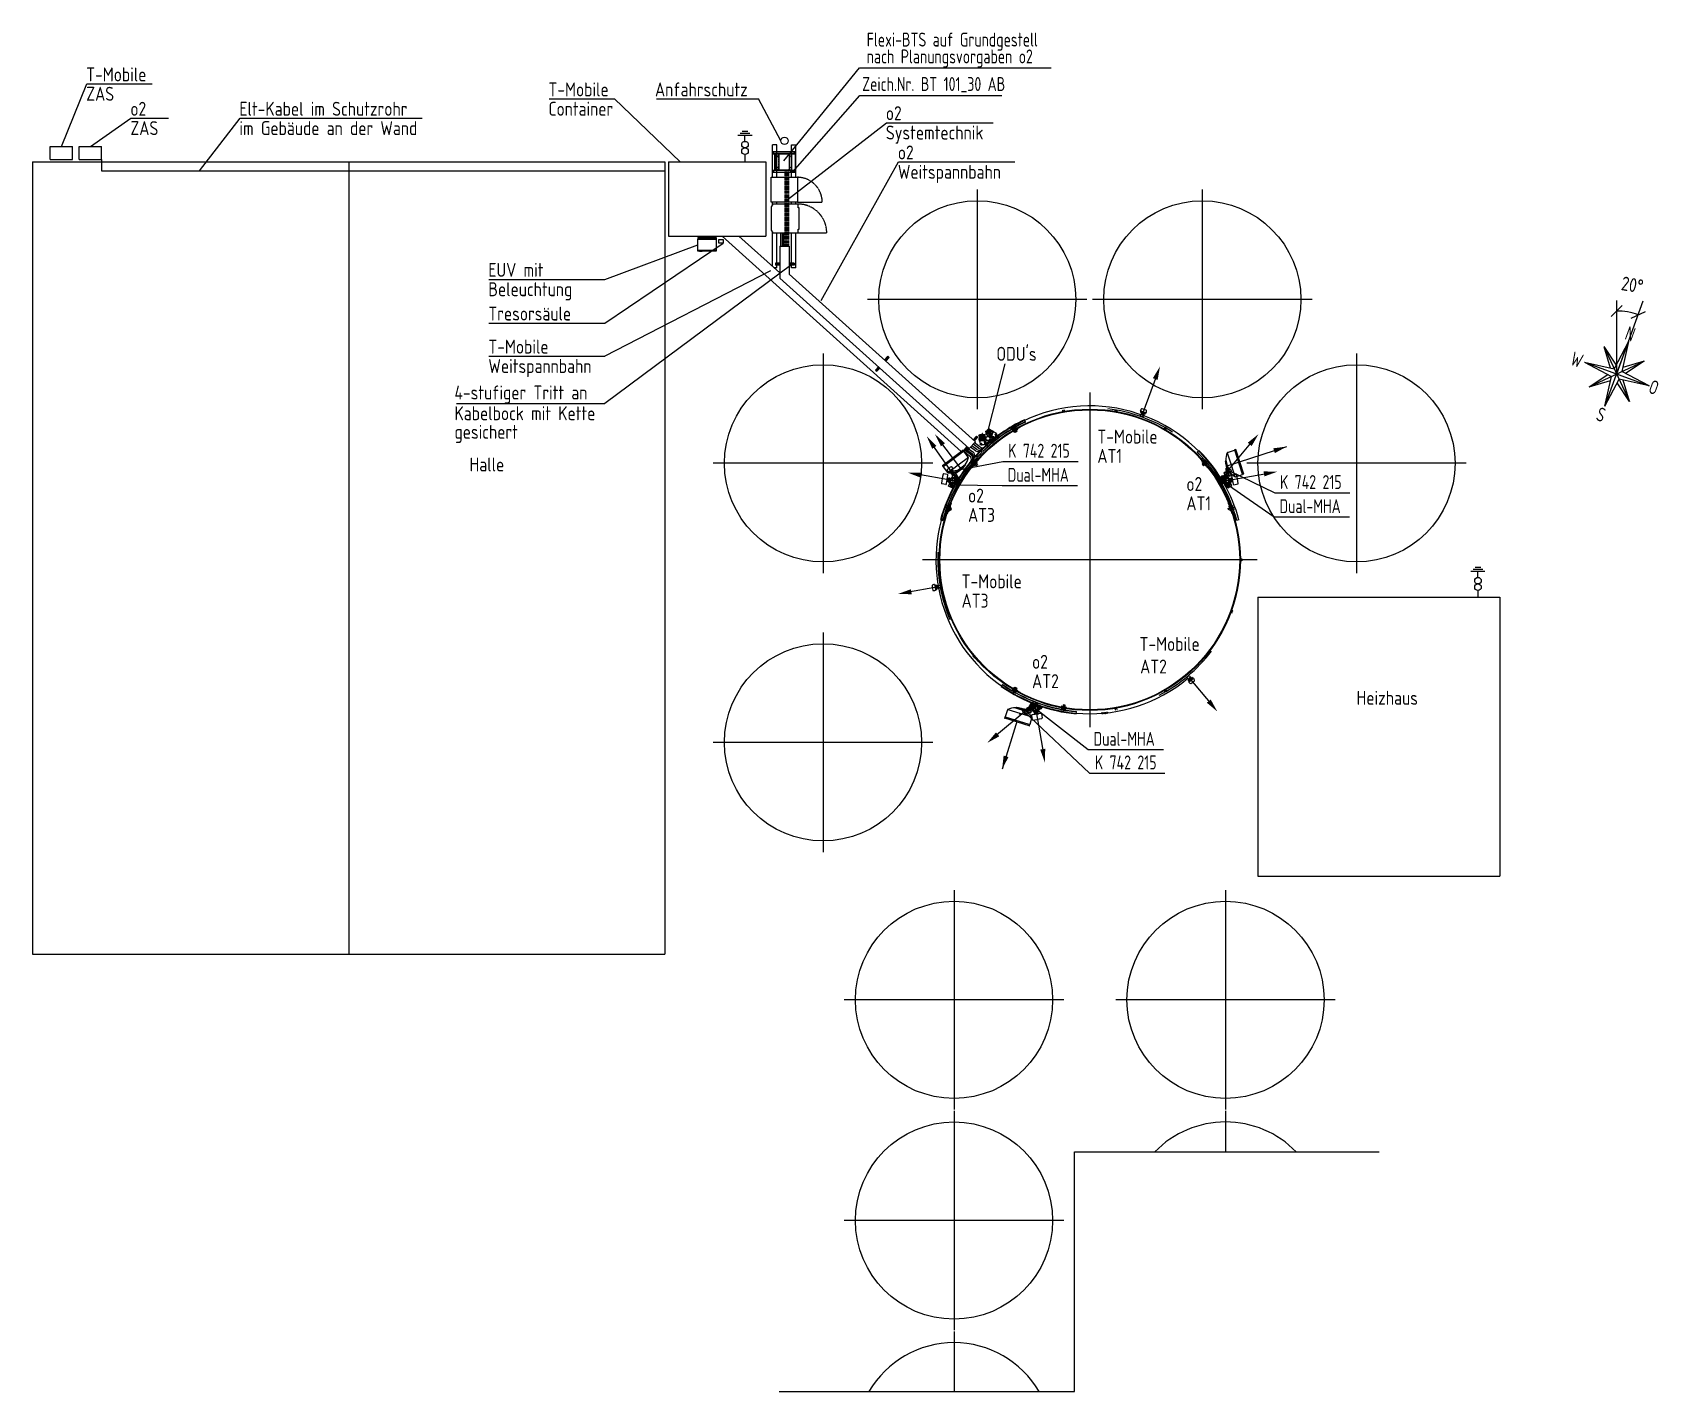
# Model space of a CAD drawing. Header units: millimetres. Extents: x -139278 to 641613, y -260926 to 217780.
# Drawn here: x 116937 to 160652, y -102981 to -66456 of the extents above; entities that cross this region are included whole.
import ezdxf
from ezdxf.enums import TextEntityAlignment as Align

# ---------------------------------------------------------------- set-up
doc = ezdxf.new("R2010")
doc.units = ezdxf.units.MM
for name, pattern in [('ACAD_ISO13W100', [36, 12, -3, 12, -3, 0, -3, 0, -3]), ('GESTRICHELT', [0.75, 0.5, -0.25]), ('MITTE', [50.8, 31.75, -6.35, 6.35, -6.35]), ('STRICHLINIE', [0.75, 0.5, -0.25]), ('STRICHPUNKT', [25.4, 12.7, -6.35, 0, -6.35])]:
    doc.linetypes.add(name, pattern=pattern)
for name, color, linetype, lineweight in [('00_Text_PapierBereich', 7, 'Continuous', 25), ('10_30_AntennentraegerAchse', 61, 'MITTE', 18), ('10_30_Bemassung_1', 7, 'Continuous', 25), ('10_30_Sektorantenne_MHA', 21, 'Continuous', 25), ('10_30_Stahlbau', 6, 'Continuous', 25), ('10_30_SystemGestell', 6, 'Continuous', 25), ('10_31_Antennentraeger_VDK', 16, 'GESTRICHELT', 18), ('10_31_AntennentraegerAchse', 61, 'MITTE', 18), ('10_31_Kabel_Feeder', 21, 'ACAD_ISO13W100', 35), ('10_31_SystemGestell_Kabelbock', 6, 'Continuous', 25), ('10_yy_Stahl', 6, 'Continuous', 25), ('10_yy_Stahl_Achse', 8, 'STRICHPUNKT', 9), ('10_yy_Stahl_VDK', 8, 'STRICHLINIE', 9), ('20_30_Sektorantenne_MHA', 7, 'Continuous', 25), ('70_T-Mobile', 220, 'Continuous', 25), ('99_Gebaeude_VDK', 53, 'STRICHLINIE', 18)]:
    doc.layers.add(name, color=color, linetype=linetype, lineweight=lineweight)
doc.styles.add('ISOCP', font='ISOCP', dxfattribs={"width": 0.9})
doc.dimstyles.new('M_150', dxfattribs={"dimscale": 150, "dimtxt": 2.5, "dimasz": 2, "dimexe": 2, "dimexo": 2, "dimgap": 1, "dimtad": 1, "dimlfac": 0.001, "dimzin": 1, "dimdsep": 46, "dimtxsty": 'ISOCP', "dimblk": 'OBLIQUE', "dimcen": 2.5, "dimclrd": 256, "dimclre": 256, "dimclrt": 256, "dimadec": 0, "dimazin": 0, "dimtfac": 1, "dimtmove": 2, "dimatfit": 3, "dimfxl": 0, "dimtolj": 1, "dimtzin": 0, "dimarcsym": 0})

msp = doc.modelspace()

# ---------------------------------------------------------------- texts
at = {"style": 'ISOCP', "width": 0.9}
for s, p in [('T-Mobile', (130808.468, -68285.93)), ('Anfahrschutz', (133673.056, -68285.93)), ('o2', (119567.598, -68806.075)), ('Elt-Kabel im Schutzrohr', (122500.223, -68806.075)), ('Container', (130808.468, -68805.927)), ('o2', (139879.878, -68924.708)), ('ZAS', (119567.598, -69326.071)), ('im Gebäude an der Wand', (122500.223, -69326.071)), ('Systemtechnik', (139879.878, -69444.705)), ('o2', (140201.993, -69980.134)), ('Weitspannbahn', (140201.993, -70500.13)), ('EUV mit', (129192.856, -73135.301)), ('Beleuchtung', (129192.856, -73655.298)), ('Tresorsäule', (129192.856, -74309.188)), ("ODU's", (142851.378, -75391.971)), ('4-stufiger Tritt an', (128281.349, -76431.482)), ('Kabelbock mit Kette', (128281.349, -76989.849)), ('gesichert', (128281.349, -77488.669)), ('Halle', (128685.914, -78366.32)), ('o2', (147959.165, -78890.576)), ('o2', (142089.718, -79202.108)), ('AT1', (147959.165, -79410.573)), ('AT3', (142089.718, -79722.104)), ('o2', (143810.579, -83670.048)), ('AT2', (143810.579, -84190.045)), ('Heizhaus', (152535.07, -84637.356))]:
    msp.add_text(s, height=375, dxfattribs=at).set_placement(p, align=Align.BOTTOM_LEFT)
at = {"layer": '00_Text_PapierBereich', "style": 'ISOCP', "width": 0.8}
for s, p in [('N', (159784.994, -74515.879)), ('W', (158317.932, -75198.78)), ('O', (160419.535, -75951.986)), ('S', (159010.084, -76688.66))]:
    msp.add_text(s, height=375, rotation=340.0000001, dxfattribs=at).set_placement(p, align=Align.MIDDLE_LEFT)
at = {"layer": '10_30_Sektorantenne_MHA', "style": 'ISOCP', "width": 0.8}
for s, p in [('Flexi-BTS auf Grundgestell', (139365.098, -66833.419)), ('nach Planungsvorgaben o2', (139365.098, -67286.367)), ('Zeich.Nr. BT 101_30 AB ', (139243.318, -68028.159)), ('K 742 215', (143168.995, -77883.802)), ('Dual-MHA', (143154.757, -78531.976)), ('K 742 215', (150477.699, -78726.512)), ('Dual-MHA', (150463.461, -79374.685)), ('Dual-MHA', (145463.343, -85627.415)), ('K 742 215', (145501.353, -86261.52))]:
    msp.add_text(s, height=375, dxfattribs=at).set_placement(p)
at = {"layer": '70_T-Mobile', "style": 'ISOCP', "width": 0.9}
for s, p in [('T-Mobile', (118380.168, -67882.857)), ('ZAS', (118380.168, -68402.854)), ('T-Mobile', (129192.856, -75199.722)), ('Weitspannbahn', (129192.856, -75719.718)), ('T-Mobile', (145566.201, -77616.835)), ('AT1', (145566.201, -78136.831)), ('T-Mobile', (141916.068, -81507.124)), ('AT3', (141916.068, -82027.121)), ('T-Mobile', (146699.017, -83189.9)), ('AT2', (146716.611, -83796.53))]:
    msp.add_text(s, height=375, dxfattribs=at).set_placement(p, align=Align.BOTTOM_LEFT)

# ---------------------------------------------------------------- blocks, each defined once
blk = doc.blocks.new('M12 HV Seite Kopf')
at = {"color": 0, "linetype": 'ByBlock', "lineweight": -2}
for p, q in [((-12, 10), (-12, 4)), ((12, 4), (-12, 4)), ((-11, 3), (-12, 2)), ((-12, 2), (-12, 0)), ((12, 0), (-12, 0)), ((11, 3), (-11, 3)), ((-10, 4), (-10, 3)), ((9, 11), (-9, 11)), ((-6, 10), (-6, 4)), ((6, 10), (6, 4)), ((10, 4), (10, 3)), ((11, 3), (12, 2)), ((12, 10), (12, 4)), ((12, 2), (12, 0))]:
    blk.add_line(p, q, dxfattribs=at)
for centre, radius, start, end in [((-9, 6), 4.97, 53.0008, 126.9992), ((0, -7), 18.4, 71.0054, 108.9946), ((9, 6), 4.97, 53.0008, 126.9992)]:
    blk.add_arc(centre, radius, start, end, dxfattribs=at)
blk = doc.blocks.new('M 12 HV Seite Mutter gekontert')
at = {"color": 0, "linetype": 'ByBlock', "lineweight": -2}
for p, q in [((0, 12), (0, -12)), ((2, 12), (0, 12)), ((3, 11), (2, 12)), ((3, 11), (3, -11)), ((10, 12), (4, 12)), ((10, 6), (4, 6)), ((11, 9), (11, -9)), ((11, 9), (11, -9)), ((17, 12), (12, 12)), ((17, 6), (12, 6)), ((18, 9), (18, -9)), ((18, 6), (21, 6)), ((21, -6), (21, 6)), ((21, 6), (23, 4)), ((23, 4), (23, -4)), ((2, -12), (0, -12)), ((3, -11), (2, -12)), ((10, -6), (4, -6)), ((10, -12), (4, -12)), ((17, -6), (12, -6)), ((17, -12), (12, -12)), ((18, -6), (21, -6)), ((21, -6), (23, -4))]:
    blk.add_line(p, q, dxfattribs=at)
for centre, radius, start, end in [((8, 9), 4.97, 143.0008, 216.9992), ((21, 0), 18.4, 161.0054, 198.9946), ((6, 9), 4.97, 323.0008, 36.9992), ((-7, 0), 18.4, 341.0054, 18.9946), ((16, 9), 4.97, 143.0008, 216.9992), ((29, 0), 18.4, 161.0054, 198.9946), ((13, 9), 4.97, 323.0008, 36.9992), ((0, 0), 18.4, 341.0054, 18.9946), ((8, -9), 4.97, 143.0008, 216.9992), ((6, -9), 4.97, 323.0008, 36.9992), ((16, -9), 4.97, 143.0008, 216.9992), ((13, -9), 4.97, 323.0008, 36.9992)]:
    blk.add_arc(centre, radius, start, end, dxfattribs=at)
blk = doc.blocks.new('M12 HV Schelle seite')
at = {"color": 8, "linetype": 'STRICHPUNKT', "lineweight": 5, "ltscale": 0.2}
blk.add_line((0, 16), (0, -64), dxfattribs=at)
at = {"layer": '10_yy_Stahl_VDK', "ltscale": 0.2}
for p, q in [((-7, -12), (-7, 0)), ((6, 0), (6, -36)), ((7, -12), (7, 0)), ((-7, -36), (-7, -24)), ((-6, 0), (-6, -36)), ((7, -36), (7, -24))]:
    blk.add_line(p, q, dxfattribs=at)
blk.add_blockref('M12 HV Seite Kopf', (0, 0))
at = {"rotation": 270}
blk.add_blockref('M 12 HV Seite Mutter gekontert', (0, -36), dxfattribs=at)
blk = doc.blocks.new('Sektor-AL 114.3 oben_08')
for points in [[(22163, 10928, -0.308308), (22156, 10917, 0.681385), (22156, 10787, -0.308308), (22163, 10775), (22163, 10714), (22175, 10714), (22175, 10775, 0.308308), (22160, 10798, -0.681385), (22160, 10906, 0.308308), (22175, 10928), (22175, 10989), (22163, 10989)], [(22199, 10928, 0.308308), (22207, 10917, -0.681385), (22207, 10787, 0.308308), (22199, 10775), (22199, 10714), (22187, 10714), (22187, 10775, -0.308308), (22203, 10798, 0.681385), (22203, 10906, -0.308308), (22187, 10928), (22187, 10989), (22199, 10989)]]:
    blk.add_lwpolyline(points, format="xyb", close=True)
blk.add_lwpolyline([(22019, 10842), (22111, 10842), (22111, 10862), (22019, 10862)], close=True)
for centre, radius in [((22181, 10981), 6), ((21981, 10852), 38), ((21981, 10852), 35), ((22181, 10722), 6)]:
    blk.add_circle(centre, radius)
at = {"layer": '10_yy_Stahl_Achse', "ltscale": 0.2}
for p, q in [((22202, 10981), (22161, 10981)), ((22202, 10722), (22161, 10722))]:
    blk.add_line(p, q, dxfattribs=at)
at = {"layer": '10_yy_Stahl_Achse'}
for p, q in [((22181, 10989), (22181, 10714)), ((22181, 10852), (21981, 10852))]:
    blk.add_line(p, q, dxfattribs=at)
at = {"layer": '10_yy_Stahl_VDK'}
blk.add_circle((21981, 10852), 33, dxfattribs=at)
at = {"layer": '99_Gebaeude_VDK'}
blk.add_circle((22181, 10852), 57.1, dxfattribs=at)
at = {"rotation": 90}
for p in [(22163, 10952), (22163, 10751)]:
    blk.add_blockref('M12 HV Schelle seite', p, dxfattribs=at)
blk = doc.blocks.new('_OBLIQUE')
at = {"color": 0, "linetype": 'ByBlock'}
blk.add_line((-0.5, -0.5), (0.5, 0.5), dxfattribs=at)
blk = doc.blocks.new('*D57')
at = {"layer": '10_30_Bemassung_1', "lineweight": -2}
blk.add_arc((159529, -75634), 1693, 70, 90, dxfattribs=at)
at = {"layer": 'Defpoints', "color": 0}
for p in [(159529, -73659), (160245, -73667), (159919, -73986), (159529, -75634), (159529, -75634)]:
    blk.add_point(p, dxfattribs=at)
at = {"layer": '10_30_Bemassung_1', "lineweight": -2, "xscale": 300, "yscale": 300, "zscale": 300}
for p, rotation in [((159529, -73941), 180), ((160108, -74043), 339.9999999999998)]:
    blk.add_blockref('_OBLIQUE', p, dxfattribs=dict(at, rotation=rotation))
at = {"layer": '10_30_Bemassung_1', "insert": (159951, -73240), "char_height": 375, "attachment_point": 5, "rotation": 350, "style": 'ISOCP'}
blk.add_mtext('\\A1;20°', dxfattribs=at)

# ---------------------------------------------------------------- dimensions: what is measured, and where the dimension line sits
at = {"layer": '10_30_Bemassung_1'}
dim = msp.add_angular_dim_2l(base=(159919.205, -73986.137), line1=((159528.756, -75633.57), (160244.641, -73666.693)), line2=((159528.756, -75633.57), (159528.756, -73659.214)), dimstyle='M_150', dxfattribs=at)
dim.commit()
dim.dimension.update_dxf_attribs({"geometry": '*D57', "text_midpoint": (159950.833, -73239.854)})

# ---------------------------------------------------------------- linework, layer by layer
for p, q in [((130824.897, -68241.815), (132585.047, -68241.815)), ((134347.188, -69928.968), (132585.047, -68241.815)), ((133715.297, -68241.815), (136451.354, -68241.815)), ((137057.353, -69368.258), (136451.354, -68241.815)), ((118494.841, -69522.177), (119584.027, -68761.959)), ((119584.027, -68761.959), (120590.811, -68761.959)), ((121427.466, -70174.558), (122516.652, -68761.959)), ((122516.652, -68761.959), (127412.818, -68761.959)), ((137149.821, -71017.582), (139896.307, -68880.593)), ((139896.307, -68880.593), (142768.879, -68880.593)), ((135904.175, -69218.699), (136280.998, -69218.699)), ((135963.054, -69160.975), (136222.119, -69160.975)), ((136020.46, -69106.916), (136164.713, -69106.916)), ((136092.586, -69380.998), (136092.586, -69218.699)), ((136830.821, -70347.582), (136830.821, -69477.582)), ((136950.821, -69477.582), (136830.821, -69477.582)), ((136950.821, -70347.582), (136950.821, -69477.582)), ((137339.821, -70347.582), (137339.821, -69477.582)), ((137339.821, -69477.582), (137459.821, -69477.582)), ((137459.821, -70347.582), (137459.821, -69477.582)), ((116937.127, -69928.968), (116937.127, -91228.968)), ((116937.127, -69928.968), (133937.127, -69928.968)), ((118194.841, -69872.177), (118194.841, -69522.177)), ((118194.841, -69522.177), (118794.841, -69522.177)), ((118194.841, -69872.177), (118794.841, -69872.177)), ((118794.841, -69872.177), (118794.841, -69522.177)), ((125437.127, -69928.968), (125437.127, -91228.968)), ((133937.127, -69928.968), (133937.127, -91228.968)), ((136092.586, -69736.121), (136092.586, -69930.623)), ((138140.8, -73660.688), (140218.422, -69936.018)), ((140218.422, -69936.018), (143349.035, -69936.018)), ((136830.821, -71083.332), (136830.821, -71017.582)), ((136950.821, -71067.582), (136950.821, -71017.582)), ((137339.821, -71067.582), (137339.821, -71017.582)), ((137459.821, -71067.582), (137459.821, -71017.582)), ((132320.756, -74265.072), (135501.128, -72119.512)), ((135321.438, -71964.968), (134821.438, -71964.968)), ((134821.438, -71964.968), (134821.438, -72012.968)), ((135321.438, -71979.968), (134821.438, -71979.968)), ((135321.438, -71997.968), (134821.438, -71997.968)), ((135321.438, -72012.968), (134821.438, -72012.968)), ((134846.099, -71928.968), (135296.778, -71928.968)), ((134846.099, -71928.968), (134846.099, -71964.968)), ((135296.778, -71928.968), (135296.778, -71964.968)), ((135321.438, -71964.968), (135321.438, -72012.968)), ((136830.821, -72740.806), (136830.821, -71821.832)), ((136950.821, -72659.509), (136950.821, -71837.582)), ((137339.821, -72659.509), (137339.821, -71837.582)), ((137459.821, -72777.582), (137459.821, -71837.582)), ((132320.756, -73091.186), (134821.438, -72164.218)), ((135321.438, -72315.468), (134821.438, -72315.468)), ((135321.438, -72317.968), (134821.438, -72317.968)), ((137029.329, -72199.595), (137029.329, -73058.18)), ((137029.329, -72199.595), (137279.329, -72199.595)), ((137279.329, -72199.595), (137279.329, -72946.882)), ((137347.919, -72692.509), (132320.756, -76425.738)), ((136950.821, -72777.582), (136871.66, -72777.582)), ((137029.329, -72659.509), (136916.509, -72659.509)), ((136916.509, -72659.509), (136916.509, -72707.509)), ((137029.329, -72674.509), (136916.509, -72674.509)), ((137029.329, -72692.509), (136916.509, -72692.509)), ((137029.329, -72707.509), (136916.509, -72707.509)), ((136950.821, -72777.582), (136950.821, -72707.509)), ((137416.509, -72659.509), (137279.329, -72659.509)), ((137416.509, -72674.509), (137279.329, -72674.509)), ((137416.509, -72692.509), (137279.329, -72692.509)), ((137416.509, -72707.509), (137279.329, -72707.509)), ((142285.472, -77454.992), (137279.329, -72946.882)), ((137339.821, -72777.582), (137339.821, -72707.509)), ((137459.821, -72777.582), (137339.821, -72777.582)), ((137416.509, -72659.509), (137416.509, -72707.509)), ((129209.285, -73091.186), (132320.756, -73091.186)), ((142118.178, -77640.768), (137029.329, -73058.18)), ((159528.756, -75633.57), (159528.756, -73659.214)), ((159528.756, -75633.57), (160244.641, -73666.693)), ((129209.285, -74265.072), (132320.756, -74265.072)), ((139935.383, -75157.789), (139845.422, -75257.688)), ((139946.529, -75167.827), (139856.568, -75267.726)), ((139959.905, -75179.872), (139869.944, -75279.771)), ((139935.383, -75157.789), (139971.052, -75189.91)), ((139678.128, -75443.464), (139600.794, -75529.341)), ((139600.794, -75529.341), (139636.463, -75561.461)), ((139689.274, -75453.502), (139611.941, -75539.379)), ((139702.65, -75465.547), (139625.317, -75551.424)), ((139713.797, -75475.585), (139636.463, -75561.461)), ((139971.052, -75189.91), (139881.091, -75289.809)), ((142638.073, -77112.583), (143084.934, -75358.644)), ((128338.011, -76425.738), (132320.756, -76425.738)), ((143634.675, -76924.435), (143607.204, -76865.525)), ((142315.242, -77300.889), (142225.281, -77400.789)), ((142326.388, -77310.927), (142236.428, -77410.826)), ((142339.764, -77322.972), (142249.803, -77422.871)), ((142350.911, -77333.01), (142260.95, -77432.909)), ((142315.242, -77300.889), (142350.911, -77333.01)), ((142384.848, -77292.796), (142383.458, -77282.699)), ((142384.271, -77281.566), (142385.819, -77281.269)), ((142386.214, -77284.138), (142385.819, -77281.269)), ((142388.242, -77372.427), (142389.407, -77372.246)), ((142397.919, -77442.712), (142388.242, -77372.427)), ((142388.518, -77374.435), (142389.638, -77374.261)), ((142406.005, -77291.921), (142406.191, -77293.265)), ((142412.085, -77270.604), (142427.949, -77268.42)), ((142413.117, -77269.557), (142412.085, -77270.604)), ((142412.085, -77270.604), (142412.532, -77273.848)), ((142412.094, -77286.272), (142432.175, -77283.507)), ((142412.094, -77286.272), (142412.416, -77288.609)), ((142412.532, -77273.848), (142428.396, -77271.664)), ((142412.532, -77273.848), (142413.809, -77274.577)), ((142412.761, -77276.256), (142428.826, -77274.044)), ((142412.761, -77276.256), (142414.102, -77285.996)), ((142412.91, -77268.051), (142426.465, -77266.184)), ((142412.91, -77268.051), (142413.117, -77269.557)), ((142438.725, -77283.618), (142413.035, -77288.537)), ((142413.117, -77269.557), (142426.672, -77267.691)), ((142413.117, -77269.557), (142413.809, -77274.577)), ((142413.809, -77274.577), (142427.364, -77272.711)), ((142413.809, -77274.577), (142414.016, -77276.083)), ((142414.563, -77288.281), (142415.374, -77294.175)), ((142427.803, -77367.931), (142417.657, -77294.24)), ((142426.465, -77266.184), (142426.672, -77267.691)), ((142426.672, -77267.691), (142427.949, -77268.42)), ((142426.672, -77267.691), (142427.364, -77272.711)), ((142428.396, -77271.664), (142427.364, -77272.711)), ((142427.364, -77272.711), (142427.571, -77274.217)), ((142427.949, -77268.42), (142428.396, -77271.664)), ((142428.826, -77274.044), (142430.167, -77283.784)), ((142432.175, -77283.507), (142432.352, -77284.791)), ((142445.425, -77353.048), (142436.176, -77285.876)), ((142437.148, -77264.75), (142436.803, -77265.912)), ((142445.385, -77266.292), (142469.655, -77262.95)), ((142451.794, -77283.227), (142457.002, -77282.51)), ((142451.794, -77283.227), (142458.774, -77333.919)), ((142454.191, -77265.881), (142457.706, -77265.397)), ((142454.191, -77265.881), (142454.38, -77267.248)), ((142454.357, -77267.081), (142457.871, -77266.597)), ((142456.675, -77280.134), (142471.736, -77278.06)), ((142456.681, -77280.179), (142471.322, -77386.516)), ((142457.706, -77265.397), (142458.168, -77268.757)), ((142458.774, -77333.919), (142463.982, -77333.202)), ((142460.011, -77343.092), (142465.244, -77342.371)), ((142460.011, -77343.092), (142465.813, -77385.229)), ((142461.679, -77272.227), (142471.095, -77273.41)), ((142464.839, -77272.624), (142465.288, -77275.879)), ((142465.288, -77275.879), (142471.321, -77275.048)), ((142465.288, -77275.879), (142465.702, -77278.891)), ((142484.385, -77366.216), (142466.923, -77239.394)), ((142476.687, -77236.003), (142468.655, -77237.109)), ((142477.202, -77239.741), (142469.17, -77240.847)), ((142485.556, -77359.853), (142469.17, -77240.847)), ((142493.588, -77358.747), (142477.202, -77239.741)), ((142486.498, -77307.258), (142478.466, -77308.364)), ((142496.434, -77364.557), (142478.972, -77237.735)), ((142482.209, -77261.224), (142491.738, -77259.912)), ((142491.432, -77343.091), (142483.4, -77344.197)), ((142483.667, -77271.815), (142497.212, -77269.95)), ((142491.875, -77346.302), (142483.842, -77347.408)), ((142483.875, -77273.321), (142501.436, -77270.903)), ((142484.287, -77276.332), (142502.862, -77273.774)), ((142486.168, -77368.017), (142485.339, -77361.992)), ((142494.703, -77366.842), (142486.67, -77367.948)), ((142487.148, -77275.938), (142501.52, -77380.312)), ((142489.538, -77359.051), (142487.689, -77360.487)), ((142487.689, -77360.487), (142488.008, -77362.806)), ((142488.008, -77362.806), (142490.176, -77363.689)), ((142489.538, -77359.051), (142491.705, -77359.934)), ((142492.025, -77362.253), (142490.176, -77363.689)), ((142491.705, -77359.934), (142492.025, -77362.253)), ((142491.738, -77259.912), (142492.09, -77262.471)), ((142492.09, -77262.471), (142496.106, -77261.918)), ((142495.205, -77366.772), (142494.375, -77360.748)), ((142498.221, -77356.359), (142501.52, -77380.312)), ((142500.834, -77266.532), (142501.436, -77270.903)), ((142502.865, -77273.799), (142506.414, -77273.436)), ((142527.137, -77373.256), (142503.75, -77376.476)), ((142504.74, -77263.698), (142504.254, -77260.17)), ((142506.085, -77273.469), (142505.087, -77266.218)), ((142506.085, -77273.469), (142505.087, -77266.218)), ((142506.968, -77273.871), (142520.773, -77374.132)), ((142508.064, -77279.391), (142516.736, -77281.26)), ((142518.408, -77281.337), (142526.51, -77280.365)), ((142529.926, -77373.122), (142555.814, -77374.188)), ((142541.132, -77291.65), (142545.257, -77321.607)), ((142545.81, -77322.042), (142546.332, -77321.988)), ((142546.332, -77321.988), (142553.507, -77374.093)), ((142559.957, -77180.193), (142564.033, -77173.184)), ((142671.359, -77247.317), (142560.69, -77182.965)), ((142563.219, -77182.09), (142567.295, -77175.081)), ((142667.067, -77242.476), (142563.219, -77182.09)), ((142677.473, -77236.803), (142566.804, -77172.45)), ((142671.143, -77235.467), (142567.295, -77175.081)), ((142574.912, -77216.667), (142571.833, -77214.876)), ((142581.187, -77194.886), (142576.351, -77203.201)), ((142576.351, -77203.201), (142578.584, -77204.5)), ((142578.584, -77204.5), (142576.547, -77208.005)), ((142583.439, -77221.625), (142577.111, -77217.945)), ((142583.439, -77221.625), (142577.111, -77217.945)), ((142579.018, -77214.131), (142582.832, -77216.349)), ((142586.033, -77236.013), (142582.055, -77243.138)), ((142591.743, -77201.024), (142582.832, -77216.349)), ((142584.967, -77218.772), (142583.283, -77221.916)), ((142583.475, -77222.593), (142670.965, -77273.468)), ((142590.429, -77200.26), (142583.556, -77212.08)), ((142594.371, -77202.55), (142584.946, -77218.759)), ((142588.164, -77225.706), (142586.596, -77234.438)), ((142586.935, -77260.952), (142613.076, -77276.152)), ((142592.919, -77205.047), (142683.999, -77258.009)), ((142596.142, -77170.741), (142594.359, -77173.807)), ((142594.359, -77173.807), (142597.292, -77175.513)), ((142597.19, -77171.35), (142595.407, -77174.417)), ((142596.142, -77170.741), (142597.335, -77171.434)), ((142599.166, -77180.079), (142596.682, -77189.238)), ((142601.173, -77184.804), (142598.111, -77190.069)), ((142598.333, -77183.153), (142601.173, -77184.804)), ((142608.382, -77178.455), (142600.74, -77191.597)), ((142601.173, -77184.804), (142603.801, -77186.333)), ((142608.422, -77178.478), (142701.215, -77232.436)), ((142613.098, -77175.117), (142610.456, -77179.661)), ((142613.268, -77276.829), (142613.02, -77277.292)), ((142613.02, -77277.292), (142658.488, -77303.731)), ((142613.098, -77175.117), (142657.334, -77200.839)), ((142622.136, -77216.349), (142626.212, -77209.34)), ((142653.405, -77234.532), (142657.481, -77227.523)), ((142657.334, -77200.839), (142654.691, -77205.383)), ((142656.207, -77236.162), (142660.283, -77229.152)), ((142666.552, -77281.551), (142657.699, -77305.901)), ((142659.692, -77311.402), (142670.732, -77317.821)), ((142668.934, -77282.417), (142660.08, -77306.767)), ((142660.714, -77305.025), (142675.769, -77313.779)), ((142660.966, -77309.211), (142672.006, -77315.631)), ((142665.348, -77205.469), (142662.693, -77210.035)), ((142663.097, -77245.854), (142683.999, -77258.009)), ((142665.348, -77205.469), (142702.118, -77226.85)), ((142667.736, -77279.022), (142679.603, -77258.614)), ((142673.876, -77247.022), (142668.618, -77243.965)), ((142668.888, -77238.845), (142668.88, -77241.186)), ((142668.88, -77241.186), (142670.904, -77242.363)), ((142668.888, -77238.845), (142670.918, -77237.681)), ((142669.926, -77280.296), (142681.793, -77259.887)), ((142670.904, -77242.363), (142672.935, -77241.199)), ((142670.918, -77237.681), (142672.942, -77238.858)), ((142672.942, -77238.858), (142672.935, -77241.199)), ((142673.156, -77274.742), (142695.934, -77287.987)), ((142678.461, -77239.136), (142673.204, -77236.079)), ((142674.13, -77246.584), (142678.206, -77239.574)), ((142674.568, -77315.191), (142691.352, -77295.453)), ((142676.498, -77316.833), (142693.282, -77297.094)), ((142677.808, -77271.579), (142681.884, -77264.571)), ((142677.808, -77271.579), (142696.381, -77282.379)), ((142677.994, -77315.073), (142723.441, -77341.5)), ((142678.859, -77272.191), (142682.935, -77265.182)), ((142680.613, -77263.832), (142697.934, -77234.045)), ((142680.613, -77263.832), (142701.727, -77276.109)), ((142682.902, -77259.594), (142683.033, -77259.67)), ((142684.175, -77257.404), (142684.307, -77257.48)), ((142692.705, -77293.541), (142704.572, -77273.133)), ((142694.895, -77294.815), (142706.762, -77274.406)), ((142695.33, -77281.768), (142699.406, -77274.759)), ((142696.381, -77282.379), (142700.457, -77275.371)), ((142697.934, -77234.045), (142699.686, -77235.064)), ((142698.124, -77289.261), (142782.224, -77338.164)), ((142699.686, -77235.064), (142701.469, -77231.997)), ((142699.717, -77230.978), (142707.911, -77216.887)), ((142699.717, -77230.978), (142701.469, -77231.997)), ((142701.469, -77231.997), (142714.687, -77229.528)), ((142701.727, -77276.109), (142719.048, -77246.322)), ((142704.147, -77271.948), (142704.278, -77272.024)), ((142705.113, -77270.286), (142718.524, -77278.085)), ((142705.113, -77270.286), (142727.214, -77283.137)), ((142705.421, -77269.758), (142705.552, -77269.834)), ((142709.178, -77217.128), (142728.189, -77228.183)), ((142709.429, -77216.696), (142728.44, -77227.751)), ((142714.687, -77229.528), (142719.079, -77242.237)), ((142717.296, -77245.303), (142719.079, -77242.237)), ((142717.296, -77245.303), (142719.048, -77246.322)), ((142718.824, -77242.675), (142740.132, -77255.066)), ((142718.825, -77242.676), (142740.132, -77255.066)), ((142719.079, -77242.237), (142720.831, -77243.256)), ((142735.905, -77193.038), (142719.177, -77183.311)), ((142720.831, -77243.256), (142729.025, -77229.165)), ((142723.232, -77239.128), (142742.351, -77250.245)), ((142723.233, -77239.128), (142742.351, -77250.245)), ((142723.462, -77341.512), (142723.742, -77341.068)), ((142724.425, -77340.9), (142750.566, -77356.101)), ((142724.425, -77340.9), (142746.444, -77353.704)), ((142725.019, -77287.907), (142757.093, -77218.211)), ((142798.079, -77346.435), (142730.679, -77307.243)), ((142752.633, -77202.765), (142735.905, -77193.038)), ((142782.854, -77374.646), (142763.563, -77351.656)), ((142793.132, -77372.893), (142767.409, -77342.238)), ((142768.462, -77351.531), (142772.687, -77344.55)), ((142773.777, -77343.281), (142780.591, -77337.6)), ((142796.991, -77363.491), (142777.698, -77340.498)), ((142778.787, -77185.869), (142779.34, -77184.88)), ((142780.517, -77186.929), (142781.092, -77185.899)), ((142782.224, -77338.164), (142785.615, -77340.135)), ((142786.299, -77339.967), (142786.475, -77339.688)), ((142809.6, -77353.626), (142790.304, -77330.63)), ((142822.862, -77253.628), (142831.174, -77258.461)), ((142831.954, -77257.123), (142824.055, -77272.507)), ((142826.328, -77268.08), (142830.686, -77270.614)), ((142827.634, -77246.022), (142833.617, -77249.501)), ((142836.876, -77259.968), (142829.438, -77272.76)), ((142829.438, -77272.76), (142831.015, -77273.677)), ((142830.825, -77259.322), (142835.628, -77262.115)), ((142834.734, -77267.281), (142831.015, -77273.677)), ((142831.881, -77272.188), (142835.417, -77274.244)), ((142838.453, -77260.885), (142834.734, -77267.281)), ((142838.27, -77269.337), (142834.754, -77275.383)), ((142834.754, -77275.383), (142835.63, -77275.892)), ((142843.067, -77263.568), (142835.629, -77276.361)), ((142835.63, -77275.892), (142835.629, -77276.361)), ((142835.629, -77276.361), (142838.729, -77278.163)), ((142842.661, -77263.801), (142835.63, -77275.892)), ((142835.782, -77276.098), (142838.882, -77277.9)), ((142836.087, -77275.572), (142839.188, -77277.375)), ((142836.393, -77275.046), (142839.493, -77276.849)), ((142836.699, -77274.521), (142839.799, -77276.323)), ((142836.876, -77259.968), (142838.453, -77260.885)), ((142837.005, -77273.995), (142840.105, -77275.797)), ((142837.31, -77273.469), (142840.41, -77275.272)), ((142837.587, -77262.375), (142841.123, -77264.431)), ((142837.616, -77272.943), (142840.716, -77274.746)), ((142837.922, -77272.418), (142841.022, -77274.22)), ((142838.227, -77271.892), (142841.327, -77273.695)), ((142841.785, -77263.292), (142838.27, -77269.337)), ((142838.533, -77271.366), (142841.633, -77273.169)), ((142846.168, -77265.371), (142838.729, -77278.163)), ((142838.729, -77278.163), (142839.135, -77277.93)), ((142838.839, -77270.841), (142841.939, -77272.643)), ((142846.166, -77265.839), (142839.135, -77277.93)), ((142839.135, -77277.93), (142840.668, -77278.822)), ((142839.144, -77270.315), (142842.244, -77272.117)), ((142839.552, -77269.614), (142842.652, -77271.417)), ((142839.858, -77269.088), (142842.958, -77270.891)), ((142840.163, -77268.563), (142843.263, -77270.365)), ((142840.469, -77268.037), (142843.569, -77269.839)), ((142847.699, -77266.731), (142840.668, -77278.822)), ((142840.775, -77267.511), (142843.875, -77269.314)), ((142841.08, -77266.985), (142844.181, -77268.788)), ((142841.386, -77266.46), (142844.486, -77268.262)), ((142841.692, -77265.934), (142844.792, -77267.737)), ((142841.785, -77263.292), (142842.661, -77263.801)), ((142841.998, -77265.408), (142845.098, -77267.211)), ((142842.303, -77264.883), (142845.403, -77266.685)), ((142842.609, -77264.357), (142845.709, -77266.159)), ((142842.661, -77263.801), (142843.067, -77263.568)), ((142842.91, -77274.967), (142843.874, -77275.527)), ((142842.915, -77263.831), (142846.015, -77265.634)), ((142843.067, -77263.568), (142846.168, -77265.371)), ((142845.983, -77270.891), (142843.436, -77275.272)), ((142846.421, -77271.146), (142843.874, -77275.527)), ((142845.458, -77270.586), (142846.422, -77271.146)), ((142854.728, -77237.393), (142845.918, -77232.27)), ((142846.168, -77265.371), (142846.166, -77265.839)), ((142846.166, -77265.839), (142847.699, -77266.731)), ((142854.401, -77240.134), (142851.897, -77238.678)), ((142854.401, -77240.134), (142855.12, -77238.732)), ((143220.713, -77220.303), (143218.053, -77216.069)), ((143271.485, -77107.841), (143252.098, -77104.419)), ((143263.988, -77094.848), (143318.915, -77190.031)), ((143265.468, -77111.419), (143269.217, -77117.916)), ((143271.485, -77107.841), (143278.223, -77089.343)), ((143277.509, -77104.274), (143281.257, -77110.77)), ((143310.298, -77085.096), (143281.548, -77035.3)), ((143318.958, -77080.096), (143290.208, -77030.3)), ((143297.709, -77167.29), (143305.354, -77180.538)), ((143311.417, -77177.039), (143304.68, -77195.537)), ((143309.749, -77160.142), (143317.48, -77173.541)), ((143311.417, -77177.039), (143330.804, -77180.461)), ((143358.069, -77057.864), (143338.681, -77054.446)), ((143350.569, -77044.873), (143405.516, -77140.044)), ((143351.967, -77061.295), (143355.718, -77067.791)), ((143358.069, -77057.864), (143364.803, -77039.365)), ((143364.177, -77054.443), (143367.928, -77060.939)), ((143384.219, -77117.157), (143391.954, -77130.554)), ((143398.015, -77127.053), (143391.282, -77145.553)), ((143396.43, -77110.308), (143404.078, -77123.554)), ((143398.015, -77127.053), (143417.403, -77130.472)), ((143480.843, -77070.116), (143478.507, -77065.696)), ((142057.987, -77586.565), (141980.654, -77672.441)), ((141980.654, -77672.441), (142016.323, -77704.562)), ((142069.134, -77596.602), (141991.8, -77682.479)), ((142082.509, -77608.647), (142005.176, -77694.524)), ((142093.656, -77618.685), (142016.323, -77704.562)), ((142118.178, -77640.768), (142285.472, -77454.992)), ((142398.768, -77440.57), (142397.643, -77440.705)), ((142399.09, -77442.572), (142397.919, -77442.712)), ((142417.563, -77530.394), (142416.173, -77520.298)), ((142420.223, -77531.133), (142418.653, -77531.266)), ((142421.696, -77403.63), (142419.057, -77384.46)), ((142420.223, -77531.133), (142419.828, -77528.264)), ((142424.336, -77422.799), (142421.696, -77403.63)), ((142471.828, -77738.669), (142425.866, -77692.707)), ((142435.842, -77508.613), (142436.786, -77515.469)), ((142513.584, -77429.617), (142436.928, -77432.796)), ((142444.468, -77516.828), (142461.7, -77515.369)), ((142444.691, -77507.09), (142446.002, -77516.615)), ((142445.229, -77522.462), (142459.888, -77520.443)), ((142445.229, -77522.462), (142445.478, -77524.269)), ((142445.478, -77524.269), (142452.808, -77523.26)), ((142446.206, -77529.557), (142460.865, -77527.538)), ((142446.576, -77529.27), (142446.206, -77529.557)), ((142446.206, -77529.557), (142446.695, -77533.109)), ((142446.437, -77528.266), (142453.365, -77527.312)), ((142446.437, -77528.266), (142446.576, -77529.27)), ((142446.507, -77529.515), (142446.996, -77533.068)), ((142446.576, -77529.27), (142460.432, -77527.362)), ((142446.695, -77533.109), (142461.354, -77531.091)), ((142446.695, -77533.109), (142447.129, -77533.286)), ((142446.931, -77516.619), (142447.689, -77522.123)), ((142447.11, -77529.433), (142447.599, -77532.985)), ((142447.129, -77533.286), (142460.985, -77531.378)), ((142447.129, -77533.286), (142447.371, -77535.043)), ((142447.185, -77524.034), (142447.743, -77528.086)), ((142447.371, -77535.043), (142461.227, -77533.135)), ((142447.712, -77529.35), (142448.201, -77532.902)), ((142448.314, -77529.267), (142448.804, -77532.819)), ((142448.917, -77529.184), (142449.406, -77532.736)), ((142449.519, -77529.101), (142450.008, -77532.653)), ((142450.122, -77529.018), (142450.611, -77532.57)), ((142450.724, -77528.935), (142451.213, -77532.487)), ((142451.327, -77528.852), (142451.816, -77532.404)), ((142451.788, -77534.435), (142451.94, -77535.54)), ((142451.871, -77535.037), (142456.892, -77534.346)), ((142451.929, -77528.769), (142452.418, -77532.321)), ((142451.94, -77535.539), (142456.961, -77534.848)), ((142452.532, -77528.686), (142453.021, -77532.238)), ((142452.808, -77523.26), (142460.137, -77522.251)), ((142453.134, -77528.603), (142453.623, -77532.156)), ((142453.365, -77527.312), (142460.293, -77526.358)), ((142453.642, -77388.132), (142456.642, -77409.918)), ((142453.937, -77528.492), (142454.426, -77532.045)), ((142454.137, -77388.064), (142457.137, -77409.85)), ((142470.544, -77384.577), (142454.396, -77386.801)), ((142454.54, -77528.409), (142455.029, -77531.962)), ((142455.142, -77528.327), (142455.631, -77531.879)), ((142455.745, -77528.244), (142456.234, -77531.796)), ((142456.347, -77528.161), (142456.836, -77531.713)), ((142456.741, -77515.789), (142457.428, -77520.782)), ((142456.809, -77533.744), (142456.961, -77534.848)), ((142456.949, -77528.078), (142457.439, -77531.63)), ((142457.552, -77527.995), (142458.041, -77531.547)), ((142473.875, -77408.773), (142457.727, -77410.997)), ((142458.154, -77527.912), (142458.643, -77531.464)), ((142458.43, -77522.486), (142458.988, -77526.538)), ((142458.757, -77527.829), (142459.246, -77531.381)), ((142459.359, -77527.746), (142459.848, -77531.298)), ((142459.888, -77520.443), (142460.137, -77522.251)), ((142459.962, -77527.663), (142460.451, -77531.215)), ((142460.293, -77526.358), (142460.432, -77527.362)), ((142460.432, -77527.362), (142460.865, -77527.538)), ((142460.564, -77527.58), (142461.053, -77531.132)), ((142460.865, -77527.538), (142461.354, -77531.091)), ((142461.354, -77531.091), (142460.985, -77531.378)), ((142460.985, -77531.378), (142461.227, -77533.135)), ((142470.82, -77386.585), (142463.513, -77397.873)), ((142463.513, -77397.873), (142473.599, -77406.765)), ((142469.145, -77409.424), (142472.161, -77431.334)), ((142469.145, -77409.426), (142472.161, -77431.334)), ((142470.544, -77384.577), (142470.82, -77386.585)), ((142474.334, -77386.102), (142470.82, -77386.585)), ((142477.113, -77406.281), (142473.599, -77406.765)), ((142473.599, -77406.765), (142473.875, -77408.773)), ((142508.193, -77379.393), (142474.058, -77384.094)), ((142474.058, -77384.094), (142474.334, -77386.102)), ((142474.101, -77406.696), (142477.463, -77431.115)), ((142474.101, -77406.697), (142477.463, -77431.115)), ((142477.113, -77406.281), (142477.389, -77408.289)), ((142511.524, -77403.589), (142477.389, -77408.289)), ((142500.893, -77380.245), (142500.914, -77380.396)), ((142503.403, -77379.9), (142503.424, -77380.05)), ((142527.483, -77375.766), (142504.096, -77378.986)), ((142504.245, -77404.591), (142504.266, -77404.742)), ((142504.851, -77404.508), (142508.338, -77429.834)), ((142504.851, -77404.508), (142506.967, -77419.877)), ((142506.755, -77404.246), (142506.776, -77404.396)), ((142531.077, -77401.869), (142507.69, -77405.089)), ((142531.422, -77404.379), (142508.035, -77407.599)), ((142508.193, -77379.393), (142511.524, -77403.589)), ((142516.425, -77379.743), (142508.393, -77380.849)), ((142516.591, -77380.948), (142508.559, -77382.054)), ((142519.19, -77399.823), (142511.158, -77400.929)), ((142519.355, -77401.027), (142511.324, -77402.133)), ((142516.425, -77379.743), (142519.355, -77401.027)), ((142547.22, -77456.776), (142520.629, -77434.77)), ((142521.118, -77376.642), (142524.712, -77402.745)), ((142525.058, -77405.255), (142538.328, -77501.63)), ((142539.953, -77519.439), (142529.318, -77442.202)), ((142529.822, -77375.654), (142555.71, -77376.719)), ((142557.996, -77393.322), (142533.359, -77401.344)), ((142558.78, -77395.731), (142534.144, -77403.754)), ((142538.448, -77506.085), (142538.122, -77506.141)), ((142538.328, -77501.63), (142538.863, -77505.516)), ((142546.272, -77495.762), (142538.427, -77499.905)), ((142555.923, -77493.982), (142547.859, -77495.236)), ((142586.338, -77424.248), (142552.506, -77396.25)), ((142553.858, -77376.643), (142556.233, -77393.896)), ((142556.584, -77396.446), (142563.755, -77448.526)), ((142557.634, -77378.467), (142559.376, -77391.119)), ((142560.144, -77378.122), (142561.886, -77390.773)), ((142579.787, -77546.462), (142560.49, -77523.466)), ((142562.826, -77449.209), (142566.301, -77474.441)), ((142562.826, -77449.209), (142566.951, -77479.165)), ((142563.759, -77448.55), (142563.242, -77448.64)), ((142591.691, -77535.758), (142572.398, -77512.765)), ((142601.621, -77533.59), (142575.898, -77502.934)), ((142605.132, -77523.773), (142585.841, -77500.783)), ((142726.083, -77495.232), (142689.123, -77451.184)), ((142733.742, -77488.802), (142696.783, -77444.756)), ((148252.426, -77738.669), (148298.388, -77692.707)), ((149057.059, -77750.414), (149161.417, -78071.596)), ((141765.584, -78264.842), (141801.713, -78237.617)), ((141801.713, -78237.617), (141805.624, -78242.808)), ((141828.071, -78232.666), (141828.846, -78233.695)), ((141828.826, -78252.871), (141854.283, -78233.688)), ((141844.807, -78243.333), (141843.603, -78241.735)), ((141971.121, -78140.121), (141974.979, -78145.241)), ((141977.077, -78133.312), (141974.48, -78136.281)), ((141977.072, -78133.306), (141977.674, -78134.104)), ((141977.374, -78132.961), (141977.976, -78133.759)), ((141977.674, -78134.105), (141977.674, -78134.104)), ((141977.98, -78133.766), (141977.675, -78134.115)), ((141977.976, -78133.759), (141977.98, -78133.765)), ((141979.098, -78130.989), (141979.7, -78131.788)), ((141979.4, -78130.644), (141980.002, -78131.442)), ((142006.098, -78100.126), (141979.406, -78130.649)), ((141979.705, -78131.793), (141979.7, -78131.788)), ((141980.032, -78131.419), (141979.705, -78131.794)), ((141980.002, -78131.442), (141980.003, -78131.443)), ((142015.644, -78084.546), (142005.323, -78099.097)), ((142005.323, -78099.097), (142006.098, -78100.126)), ((142010.68, -78078.27), (142012.259, -78080.365)), ((142012.409, -78080.253), (142012.259, -78080.365)), ((142012.409, -78080.253), (142015.644, -78084.546)), ((142193.27, -78035.233), (142173.882, -78038.647)), ((142221.963, -78000.585), (142177.916, -77963.624)), ((142184.024, -78158.277), (142180.076, -78155.208)), ((142181.781, -78025.588), (142265.95, -78096.244)), ((142228.391, -77992.924), (142184.343, -77955.964)), ((142188.84, -78040.653), (142194.585, -78045.475)), ((142193.27, -78035.233), (142193.275, -78015.546)), ((142197.71, -78029.82), (142203.455, -78034.643)), ((142257.54, -77958.656), (142238.152, -77962.075)), ((142238.246, -78082.127), (142249.961, -78091.962)), ((142246.048, -77949.014), (142330.232, -78019.652)), ((142247.114, -78071.293), (142258.962, -78081.239)), ((142252.979, -77963.967), (142258.725, -77968.789)), ((142254.46, -78086.599), (142254.456, -78106.286)), ((142254.46, -78086.599), (142273.849, -78083.185)), ((142257.54, -77958.656), (142257.54, -77938.969)), ((142262.109, -77953.353), (142267.855, -77958.174)), ((142302.392, -78005.43), (142314.242, -78015.373)), ((142311.524, -77994.817), (142323.241, -78004.648)), ((142318.741, -78010.01), (142338.128, -78006.591)), ((142318.741, -78010.01), (142318.741, -78029.697)), ((142377.1, -77928.178), (142373.392, -77924.823)), ((148347.154, -77928.178), (148350.861, -77924.823)), ((148405.513, -78010.01), (148386.125, -78006.591)), ((148478.206, -77949.014), (148394.021, -78019.652)), ((148412.73, -77994.817), (148401.013, -78004.648)), ((148405.513, -78010.01), (148405.513, -78029.697)), ((148421.862, -78005.43), (148410.012, -78015.373)), ((148469.793, -78086.599), (148450.404, -78083.185)), ((148462.144, -77953.353), (148456.399, -77958.174)), ((148542.473, -78025.588), (148458.304, -78096.244)), ((148477.14, -78071.293), (148465.292, -78081.239)), ((148471.274, -77963.967), (148465.529, -77968.789)), ((148466.714, -77958.656), (148466.714, -77938.969)), ((148466.714, -77958.656), (148486.102, -77962.075)), ((148469.793, -78086.599), (148469.797, -78106.286)), ((148486.008, -78082.127), (148474.293, -78091.962)), ((148495.862, -77992.924), (148539.91, -77955.964)), ((148502.29, -78000.585), (148546.338, -77963.624)), ((148526.543, -78029.82), (148520.799, -78034.643)), ((148535.414, -78040.653), (148529.669, -78045.475)), ((148530.983, -78035.233), (148530.979, -78015.546)), ((148530.983, -78035.233), (148550.372, -78038.647)), ((148540.23, -78158.277), (148544.177, -78155.208)), ((149012.944, -78034.147), (149006.847, -78036.128)), ((149006.847, -78036.128), (149031.799, -78112.923)), ((149008.458, -77980.925), (149007.233, -77981.323)), ((149007.233, -77981.323), (149075.817, -78192.404)), ((149007.233, -77981.323), (149011.591, -78021.636)), ((149013.462, -77961.424), (149008.349, -77963.085)), ((149008.349, -77963.085), (149089.612, -78213.188)), ((149008.349, -77963.085), (149008.458, -77980.925)), ((149008.458, -77980.925), (149077.042, -78192.006)), ((149010.636, -78021.907), (149010.689, -78022.402)), ((149010.647, -78021.944), (149010.646, -78021.944)), ((149011.598, -78021.635), (149010.647, -78021.944)), ((149010.689, -78022.402), (149010.696, -78022.4)), ((149011.647, -78022.091), (149010.696, -78022.4)), ((149010.978, -78025.004), (149010.971, -78025.006)), ((149010.971, -78025.007), (149011.02, -78025.468)), ((149011.929, -78024.695), (149010.978, -78025.004)), ((149011.978, -78025.151), (149011.027, -78025.46)), ((149011.027, -78025.46), (149011.027, -78025.46)), ((149011.971, -78025.153), (149012.395, -78029.075)), ((149012.944, -78034.147), (149036.892, -78107.851)), ((149013.462, -77961.424), (149013.52, -77961.602)), ((149016.015, -77960.791), (149013.52, -77961.602)), ((149016.015, -77960.791), (149060.147, -78096.614)), ((149031.799, -78112.923), (149033.701, -78112.305)), ((149031.799, -78112.923), (149032.031, -78113.636)), ((149033.933, -78113.018), (149032.031, -78113.636)), ((149032.031, -78113.636), (149032.263, -78114.349)), ((149034.165, -78113.731), (149032.263, -78114.349)), ((149032.263, -78114.349), (149057.215, -78191.144)), ((149033.933, -78113.018), (149033.624, -78112.067)), ((149054.985, -78177.808), (149033.933, -78113.018)), ((149044.573, -78105.355), (149035.55, -78108.287)), ((149046.594, -78108.904), (149069.251, -78178.637)), ((149064.835, -78208.123), (149054.985, -78177.808)), ((149057.215, -78191.144), (149059.117, -78190.526)), ((149057.637, -78097.379), (149060.131, -78096.568)), ((149057.637, -78097.379), (149062.302, -78111.737)), ((149057.652, -78097.425), (149060.147, -78096.614)), ((149057.652, -78097.425), (149062.287, -78111.691)), ((149058.767, -78097.263), (149057.711, -78097.606)), ((149060.131, -78096.568), (149058.767, -78097.263)), ((149059.444, -78181.823), (149069.251, -78178.637)), ((149062.228, -78111.51), (149063.285, -78111.167)), ((149064.782, -78110.88), (149062.287, -78111.691)), ((149064.797, -78110.927), (149062.302, -78111.737)), ((149063.285, -78111.167), (149064.797, -78110.927)), ((149064.782, -78110.88), (149108.914, -78246.703)), ((149064.835, -78208.123), (149086.217, -78288.495)), ((149075.817, -78192.404), (149069.251, -78178.637)), ((149077.042, -78192.006), (149075.817, -78192.404)), ((149095.794, -78211.179), (149089.612, -78213.188)), ((149109.774, -78254.203), (149095.794, -78211.179)), ((149107.487, -78247.167), (149108.914, -78246.703)), ((149161.417, -78071.596), (149265.776, -78392.777)), ((141673.162, -78499.143), (140658.821, -78320.287)), ((141624.074, -78576.102), (141602.483, -78555.414)), ((141607.135, -78621.396), (141607.312, -78620.136)), ((141607.135, -78621.396), (141610.204, -78625.469)), ((141623.844, -78607.678), (141607.312, -78620.136)), ((141610.923, -78624.927), (141607.312, -78620.136)), ((141627.32, -78562.94), (141609.857, -78539.766)), ((141610.204, -78625.469), (141613.273, -78629.542)), ((141614.534, -78629.719), (141610.923, -78624.927)), ((141613.273, -78629.542), (141614.534, -78629.719)), ((141631.065, -78617.262), (141614.534, -78629.719)), ((141619.894, -78533.022), (141615.809, -78499.76)), ((141621.564, -78602.157), (141626.832, -78598.187)), ((141621.93, -78605.138), (141621.564, -78602.157)), ((141632.979, -78619.801), (141621.93, -78605.138)), ((141638.576, -78595.325), (141624.181, -78576.222)), ((141625.109, -78606.862), (141630.377, -78602.892)), ((141659.212, -78423.257), (141625.65, -78448.547)), ((141666.434, -78432.84), (141625.713, -78463.526)), ((141656.76, -78554.103), (141625.912, -78541.009)), ((141629.597, -78599.361), (141626.832, -78598.187)), ((141629.231, -78596.38), (141634.499, -78592.41)), ((141629.597, -78599.361), (141629.231, -78596.38)), ((141640.646, -78614.024), (141629.597, -78599.361)), ((141640.646, -78614.024), (141629.597, -78599.361)), ((141632.199, -78616.271), (141637.467, -78612.301)), ((141632.776, -78601.084), (141638.044, -78597.114)), ((141632.979, -78619.801), (141635.744, -78620.975)), ((141633.962, -78564.171), (141649.305, -78554.584)), ((141634.247, -78576.287), (141645.049, -78590.622)), ((141652.41, -78558.705), (141634.377, -78574.942)), ((141637.264, -78593.584), (141634.499, -78592.41)), ((141635.744, -78620.975), (141641.012, -78617.005)), ((141637.264, -78593.584), (141648.313, -78608.247)), ((141647.001, -78606.505), (141638.576, -78595.325)), ((141639.866, -78610.493), (141645.134, -78606.523)), ((141640.646, -78614.024), (141641.012, -78617.005)), ((141640.646, -78614.024), (141643.411, -78615.197)), ((141643.411, -78615.197), (141648.679, -78611.228)), ((141653.207, -78601.448), (141645.049, -78590.622)), ((141650.591, -78611.269), (141647.001, -78606.505)), ((141648.313, -78608.247), (141648.679, -78611.228)), ((141649.266, -78423.514), (141654.534, -78419.544)), ((141649.632, -78426.494), (141649.266, -78423.514)), ((141660.681, -78441.157), (141649.632, -78426.494)), ((141660.681, -78441.157), (141649.632, -78426.494)), ((141650.634, -78554.83), (141652.54, -78557.36)), ((141667.845, -78598.628), (141652.019, -78611.444)), ((141652.811, -78428.218), (141658.079, -78424.248)), ((141653.207, -78601.448), (141653.306, -78601.579)), ((141653.301, -78601.573), (141653.303, -78601.558)), ((141670.647, -78438.431), (141653.796, -78416.069)), ((141659.988, -78408.898), (141654.19, -78413.268)), ((141657.299, -78420.717), (141654.534, -78419.544)), ((141654.579, -78601.665), (141665.937, -78593.713)), ((141657.299, -78420.717), (141668.348, -78435.38)), ((141667.037, -78592.201), (141659.697, -78557.666)), ((141659.901, -78437.627), (141665.169, -78433.657)), ((141660.681, -78441.157), (141663.446, -78442.331)), ((141661.317, -78408.5), (141727.998, -78412.659)), ((141663.446, -78442.331), (141668.714, -78438.361)), ((141727.374, -78529.662), (141663.91, -78577.486)), ((141689.377, -78363.588), (141665.304, -78331.643)), ((141671.869, -78404.328), (141665.95, -78408.789)), ((141734.596, -78539.246), (141666.662, -78590.437)), ((141667.273, -78317.638), (141716.788, -78280.326)), ((141693.303, -78683.976), (141667.306, -78668.967)), ((141668.194, -78597.643), (141667.489, -78594.324)), ((141668.348, -78435.38), (141668.714, -78438.361)), ((141723.887, -78455.91), (141670.647, -78438.431)), ((141699.502, -78418.565), (141672.383, -78439.001)), ((141687.522, -78427.592), (141673.718, -78409.273)), ((141678.316, -78409.56), (141674.67, -78404.722)), ((141709.418, -78664.413), (141674.761, -78644.404)), ((141700.829, -78669.846), (141674.835, -78654.839)), ((141709.36, -78653.987), (141683.369, -78638.981)), ((141684.513, -78423.599), (141696.493, -78414.572)), ((141765.211, -78306.443), (141689.377, -78363.588)), ((141695.87, -78360.573), (141702.691, -78355.433)), ((141695.87, -78360.573), (141699.481, -78365.365)), ((141696.659, -78414.793), (141699.313, -78418.314)), ((141710.902, -78366.328), (141699.481, -78365.365)), ((141699.562, -78357.165), (141709.945, -78349.341)), ((141699.562, -78357.165), (141699.863, -78357.564)), ((141700.378, -78356.55), (141699.776, -78355.752)), ((141701.32, -78355.841), (141700.378, -78356.55)), ((141701.32, -78355.841), (141700.718, -78355.042)), ((141702.272, -78355.123), (141701.32, -78355.841)), ((141702.272, -78355.123), (141701.67, -78354.324)), ((141702.682, -78354.814), (141702.08, -78354.016)), ((141702.835, -78354.699), (141702.234, -78353.9)), ((141702.835, -78354.699), (141702.682, -78354.814)), ((141702.691, -78355.433), (141709.692, -78350.158)), ((141704.474, -78353.464), (141702.835, -78354.699)), ((141718.402, -78344.847), (141703.293, -78356.232)), ((141710.902, -78366.328), (141703.293, -78356.232)), ((141704.474, -78353.464), (141703.872, -78352.665)), ((141704.883, -78353.155), (141704.281, -78352.357)), ((141704.934, -78353.117), (141704.333, -78352.318)), ((141704.883, -78353.155), (141704.474, -78353.464)), ((141705.293, -78352.847), (141704.691, -78352.048)), ((141705.293, -78352.847), (141704.934, -78353.117)), ((141705.651, -78352.577), (141705.049, -78351.778)), ((141707.187, -78351.419), (141705.651, -78352.577)), ((141707.988, -78368.346), (141706.167, -78365.929)), ((141707.187, -78351.419), (141706.585, -78350.621)), ((141712.184, -78366.436), (141709.388, -78368.543)), ((141710.107, -78349.845), (141709.692, -78350.158)), ((141709.945, -78349.341), (141720.327, -78341.518)), ((141710.107, -78349.845), (141710.384, -78349.636)), ((141722.623, -78367.317), (141710.294, -78350.956)), ((141710.799, -78349.324), (141710.384, -78349.636)), ((141710.799, -78349.324), (141717.8, -78344.048)), ((141722.623, -78367.317), (141710.902, -78366.328)), ((141724.475, -78367.473), (141711.401, -78350.122)), ((141712.102, -78347.716), (141711.5, -78346.917)), ((141713.043, -78347.006), (141712.102, -78347.716)), ((141713.043, -78347.006), (141712.441, -78346.208)), ((141713.996, -78346.289), (141713.043, -78347.006)), ((141713.996, -78346.289), (141713.394, -78345.49)), ((141714.405, -78345.98), (141713.804, -78345.181)), ((141714.559, -78345.864), (141713.957, -78345.066)), ((141714.559, -78345.864), (141714.405, -78345.98)), ((141716.197, -78344.63), (141714.559, -78345.864)), ((141716.197, -78344.63), (141715.595, -78343.831)), ((141716.607, -78344.321), (141716.005, -78343.522)), ((141716.658, -78344.283), (141716.056, -78343.484)), ((141716.607, -78344.321), (141716.197, -78344.63)), ((141717.016, -78344.012), (141716.415, -78343.214)), ((141716.658, -78344.283), (141716.607, -78344.321)), ((141717.016, -78344.012), (141716.658, -78344.283)), ((141716.788, -78280.326), (141765.584, -78264.842)), ((141717.579, -78343.588), (141716.978, -78342.79)), ((141718.757, -78342.701), (141717.579, -78343.588)), ((141717.8, -78344.048), (141726.218, -78337.704)), ((141718.757, -78342.701), (141718.155, -78341.902)), ((141736.196, -78368.461), (141718.402, -78344.847)), ((141719.115, -78342.431), (141718.514, -78341.632)), ((141719.115, -78342.431), (141718.757, -78342.701)), ((141720.293, -78341.544), (141719.115, -78342.431)), ((141720.293, -78341.544), (141719.691, -78340.745)), ((141720.327, -78341.518), (141720.628, -78341.917)), ((141723.317, -78367.375), (141722.623, -78367.317)), ((141723.781, -78367.414), (141723.317, -78367.375)), ((141723.418, -78432.496), (141736.841, -78374.353)), ((141724.475, -78367.473), (141723.781, -78367.414)), ((141728.701, -78462.299), (141723.887, -78455.91)), ((141736.196, -78368.461), (141724.475, -78367.473)), ((141725.094, -78524.142), (141730.363, -78520.172)), ((141725.46, -78527.123), (141725.094, -78524.142)), ((141736.51, -78541.786), (141725.46, -78527.123)), ((141736.51, -78541.786), (141725.46, -78527.123)), ((141764.553, -78308.817), (141726.218, -78337.704)), ((141776.47, -78404.39), (141726.218, -78337.704)), ((141735.541, -78379.985), (141726.223, -78367.62)), ((141732.295, -78570.007), (141728.271, -78573.04)), ((141728.456, -78574.55), (141728.271, -78573.04)), ((141728.456, -78574.55), (141733.572, -78581.338)), ((141728.639, -78528.846), (141733.908, -78524.876)), ((141730.828, -78518.294), (141728.701, -78462.299)), ((141733.127, -78521.345), (141730.363, -78520.172)), ((141730.759, -78516.468), (141745.898, -78505.06)), ((141747.679, -78540.656), (141730.828, -78518.294)), ((141735.247, -78573.924), (141731.223, -78576.957)), ((141732.295, -78570.007), (141735.247, -78573.924)), ((141733.127, -78521.345), (141744.177, -78536.008)), ((141733.57, -78571.698), (141734.049, -78571.337)), ((141733.572, -78581.338), (141738.687, -78588.127)), ((141743.317, -78583.636), (141734.049, -78571.337)), ((141735.247, -78573.924), (141741.16, -78581.771)), ((141735.674, -78573.493), (141759.114, -78555.83)), ((141735.729, -78538.255), (141740.998, -78534.285)), ((141745.836, -78369.274), (141736.196, -78368.461)), ((141736.449, -78351.281), (141819.5, -78461.493)), ((141736.51, -78541.786), (141739.274, -78542.959)), ((141741.16, -78581.771), (141737.136, -78584.804)), ((141738.687, -78588.127), (141740.087, -78588.721)), ((141739.762, -78326.872), (141739.16, -78326.074)), ((141739.274, -78542.959), (141744.543, -78538.989)), ((141739.329, -78327.199), (141749.711, -78319.375)), ((141739.329, -78327.199), (141739.63, -78327.598)), ((141740.939, -78325.985), (141739.762, -78326.872)), ((141744.112, -78585.688), (141740.087, -78588.721)), ((141740.939, -78325.985), (141740.338, -78325.186)), ((141741.298, -78325.715), (141740.696, -78324.916)), ((141741.298, -78325.715), (141740.939, -78325.985)), ((141741.16, -78581.771), (141744.112, -78585.688)), ((141742.475, -78324.828), (141741.298, -78325.715)), ((141741.692, -78581.48), (141765.132, -78563.817)), ((141742.475, -78324.828), (141741.873, -78324.029)), ((141742.987, -78324.442), (141742.385, -78323.643)), ((141742.838, -78583.997), (141743.317, -78583.636)), ((141746.742, -78431.406), (141742.907, -78440.441)), ((141748.814, -78448.279), (141742.907, -78440.441)), ((141744.206, -78323.524), (141742.987, -78324.442)), ((141744.206, -78323.524), (141743.604, -78322.725)), ((141743.622, -78427.265), (141748.559, -78423.544)), ((141744.177, -78536.008), (141744.543, -78538.989)), ((141745.598, -78322.475), (141744.206, -78323.524)), ((141745.598, -78322.475), (141744.996, -78321.676)), ((141746.008, -78322.166), (141745.406, -78321.367)), ((141757.878, -78496.033), (141745.898, -78505.06)), ((141745.898, -78505.06), (141759.74, -78523.429)), ((141746.952, -78321.454), (141746.008, -78322.166)), ((141746.952, -78321.454), (141746.351, -78320.655)), ((141746.742, -78431.406), (141751.327, -78430.843)), ((141746.816, -78424.858), (141751.327, -78430.843)), ((141747.902, -78320.739), (141746.952, -78321.454)), ((141747.902, -78320.739), (141747.3, -78319.94)), ((141748.485, -78419.844), (141747.507, -78422.148)), ((141747.507, -78422.148), (141750.815, -78426.538)), ((141747.679, -78540.656), (141769.645, -78569.806)), ((141748.485, -78419.844), (141760.704, -78410.636)), ((141748.485, -78419.844), (141760.704, -78410.636)), ((141758.556, -78447.083), (141748.814, -78448.279)), ((141748.907, -78509.053), (141760.887, -78500.026)), ((141749.022, -78416.153), (141753.015, -78413.144)), ((141749.169, -78415.102), (141749.022, -78416.153)), ((141750.601, -78418.249), (141749.022, -78416.153)), ((141752.563, -78412.545), (141749.169, -78415.102)), ((141749.711, -78319.375), (141760.093, -78311.552)), ((141756.279, -78536.68), (141750.48, -78541.05)), ((141751.281, -78318.192), (141750.679, -78317.394)), ((141753.299, -78426.233), (141750.815, -78426.538)), ((141751.079, -78469.203), (141783.652, -78470.911)), ((141752.817, -78317.035), (141751.281, -78318.192)), ((141751.327, -78430.843), (141755.911, -78430.28)), ((141751.427, -78419.194), (141754.736, -78423.584)), ((141772.84, -78567.399), (141752.077, -78539.846)), ((141752.817, -78317.035), (141752.215, -78316.236)), ((141755.958, -78409.987), (141752.563, -78412.545)), ((141753.175, -78316.765), (141752.573, -78315.966)), ((141753.015, -78413.144), (141757.008, -78410.135)), ((141753.02, -78426.444), (141772.986, -78411.398)), ((141753.02, -78426.444), (141765.056, -78442.416)), ((141754.393, -78315.847), (141753.175, -78316.765)), ((141765.519, -78417.025), (141753.299, -78426.233)), ((141754.393, -78315.847), (141753.791, -78315.048)), ((141755.786, -78314.798), (141754.393, -78315.847)), ((141755.786, -78314.798), (141755.184, -78313.999)), ((141756.195, -78314.489), (141755.594, -78313.69)), ((141755.958, -78409.987), (141757.008, -78410.135)), ((141757.14, -78313.777), (141756.195, -78314.489)), ((141757.14, -78313.777), (141756.538, -78312.978)), ((141758.588, -78412.231), (141757.008, -78410.135)), ((141759.74, -78523.429), (141757.028, -78535.513)), ((141758.09, -78313.062), (141757.14, -78313.777)), ((141758.09, -78313.062), (141757.488, -78312.263)), ((141760.721, -78499.805), (141758.067, -78496.284)), ((141758.556, -78447.083), (141760.36, -78442.832)), ((141759.268, -78413.285), (141762.576, -78417.676)), ((141767.778, -78539.911), (141759.392, -78546.23)), ((141760.093, -78311.552), (141760.394, -78311.951)), ((141760.36, -78442.832), (141762.165, -78438.58)), ((141760.36, -78442.832), (141764.871, -78448.817)), ((141760.704, -78410.636), (141763.188, -78410.331)), ((141761.676, -78451.224), (141766.614, -78447.503)), ((141763.188, -78410.331), (141766.496, -78414.721)), ((141813.255, -78585.799), (141763.459, -78557.049)), ((141764.241, -78411.728), (141775.567, -78403.192)), ((141765.336, -78442.206), (141764.358, -78444.51)), ((141764.358, -78444.51), (141767.666, -78448.9)), ((141764.553, -78308.817), (141768.164, -78313.609)), ((141785.022, -78427.371), (141765.056, -78442.416)), ((141828.826, -78252.871), (141765.211, -78306.443)), ((141765.336, -78442.206), (141777.555, -78432.998)), ((141765.336, -78442.206), (141777.555, -78432.998)), ((141765.519, -78417.025), (141766.496, -78414.721)), ((141767.182, -78550.89), (141770.378, -78543.362)), ((141772.105, -78557.422), (141767.182, -78550.89)), ((141770.15, -78448.595), (141767.666, -78448.9)), ((141767.993, -78485.771), (141771.41, -78470.269)), ((141768.164, -78313.609), (141805.501, -78394.355)), ((141768.278, -78441.555), (141771.586, -78445.946)), ((141787.119, -78545.824), (141768.304, -78491.179)), ((141818.253, -78577.137), (141768.459, -78548.389)), ((141782.823, -78559.876), (141769.645, -78569.806)), ((141782.369, -78439.387), (141770.15, -78448.595)), ((141770.378, -78543.362), (141778.496, -78542.365)), ((141771.492, -78260.389), (141770.59, -78259.191)), ((141772.083, -78410.2), (141785.925, -78428.569)), ((141780.222, -78556.425), (141772.105, -78557.422)), ((141797.543, -78480.543), (141772.267, -78447)), ((141772.28, -78408.8), (141776.273, -78405.791)), ((141772.986, -78411.398), (141776.446, -78415.991)), ((141776.119, -78435.647), (141779.427, -78440.037)), ((141781.562, -78422.779), (141776.446, -78415.991)), ((141776.47, -78404.39), (141819.5, -78461.493)), ((141777.555, -78432.998), (141780.039, -78432.693)), ((141778.496, -78542.365), (141783.418, -78548.897)), ((141780.039, -78432.693), (141783.347, -78437.083)), ((141783.418, -78548.897), (141780.222, -78556.425)), ((141805.529, -78474.525), (141780.253, -78440.982)), ((141781.562, -78422.779), (141785.022, -78427.371)), ((141782.295, -78435.687), (141793.622, -78427.152)), ((141782.369, -78439.387), (141783.347, -78437.083)), ((141784.085, -78537.013), (141819.81, -78510.092)), ((141787.325, -78428.766), (141791.318, -78425.757)), ((141787.459, -78546.992), (141825.828, -78518.079)), ((141796.744, -78479.482), (141789.689, -78473.35)), ((141795.147, -78482.348), (141815.113, -78467.303)), ((141795.147, -78482.348), (141807.183, -78498.321)), ((141825.36, -78453.069), (141799.369, -78438.063)), ((141834.418, -78447.906), (141799.761, -78427.897)), ((141823.538, -78478.484), (141800.978, -78448.546)), ((141808.456, -78448.261), (141804.161, -78451.498)), ((141807.755, -78397.719), (141805.949, -78395.323)), ((141806.592, -78396.176), (141812.569, -78404.108)), ((141827.149, -78483.276), (141807.183, -78498.321)), ((141834.829, -78437.752), (141808.835, -78422.744)), ((141841.009, -78538.224), (141809.579, -78496.515)), ((141818.706, -78446.751), (141812.569, -78404.108)), ((141815.113, -78467.303), (141818.573, -78471.895)), ((141843.303, -78424.169), (141817.306, -78409.159)), ((141848.995, -78532.206), (141817.566, -78490.497)), ((141823.689, -78478.683), (141818.573, -78471.895)), ((141819.5, -78461.493), (141828.285, -78454.873)), ((141825.09, -78457.28), (141820.618, -78451.345)), ((141828.353, -78484.873), (141823.538, -78478.484)), ((141823.689, -78478.683), (141827.149, -78483.276)), ((141842.728, -78474.04), (141828.353, -78484.873)), ((141831.086, -78455.267), (141843.122, -78471.239)), ((141831.675, -78455.051), (141835.699, -78452.018)), ((141834.626, -78458.968), (141831.675, -78455.051)), ((141832.949, -78456.742), (141832.47, -78457.103)), ((141832.47, -78457.103), (141841.738, -78469.402)), ((141832.671, -78501.541), (141835.866, -78494.013)), ((141837.593, -78508.073), (141832.671, -78501.541)), ((141833.76, -78511.988), (141834.129, -78511.709)), ((141833.943, -78480.66), (141847.835, -78489.62)), ((141834.626, -78458.968), (141838.651, -78455.936)), ((141840.539, -78466.815), (141834.626, -78458.968)), ((141837.1, -78452.613), (141835.699, -78452.018)), ((141835.866, -78494.013), (141843.984, -78493.016)), ((141836.714, -78515.908), (141837.711, -78515.156)), ((141842.215, -78459.401), (141837.1, -78452.613)), ((141837.46, -78513.111), (141837.711, -78515.156)), ((141837.523, -78541.603), (141841.44, -78538.651)), ((141837.523, -78541.603), (141840.555, -78545.627)), ((141845.711, -78507.077), (141837.593, -78508.073)), ((141851.152, -78530.581), (141838.853, -78539.849)), ((141839.214, -78540.328), (141838.853, -78539.849)), ((141840.539, -78466.815), (141844.564, -78463.782)), ((141843.491, -78470.732), (141840.539, -78466.815)), ((141842.065, -78545.442), (141840.555, -78545.627)), ((141841.44, -78538.651), (141849.287, -78532.738)), ((141841.44, -78538.651), (141844.473, -78542.675)), ((141842.217, -78469.041), (141841.738, -78469.402)), ((141842.065, -78545.442), (141848.854, -78540.326)), ((141847.33, -78466.19), (141842.215, -78459.401)), ((141843.491, -78470.732), (141847.516, -78467.7)), ((141843.866, -78485.933), (141848.256, -78482.624)), ((141844.016, -78487.157), (141843.866, -78485.933)), ((141843.984, -78493.016), (141848.906, -78499.548)), ((141848.906, -78499.548), (141845.711, -78507.077)), ((141847.33, -78466.19), (141847.516, -78467.7)), ((141847.448, -78489.38), (141851.21, -78486.545)), ((141850.56, -78483.602), (141848.256, -78482.624)), ((141848.854, -78540.326), (141855.642, -78535.211)), ((141849.287, -78532.738), (141853.204, -78529.786)), ((141849.287, -78532.738), (141852.319, -78536.762)), ((141850.56, -78483.602), (141859.768, -78495.822)), ((141851.513, -78531.06), (141851.152, -78530.581)), ((141852.155, -78485.719), (141857.745, -78481.506)), ((141853.204, -78529.786), (141856.237, -78533.811)), ((141853.356, -78497.221), (141857.119, -78494.385)), ((141853.786, -78500.809), (141855.682, -78501.614)), ((141855.642, -78535.211), (141856.237, -78533.811)), ((141855.682, -78501.614), (141860.073, -78498.306)), ((141858.796, -78481.654), (141857.745, -78481.506)), ((141857.745, -78481.506), (141860.754, -78485.499)), ((141858.173, -78493.705), (141863.763, -78489.492)), ((141861.353, -78485.048), (141858.796, -78481.654)), ((141859.768, -78495.822), (141860.073, -78498.306)), ((141860.754, -78485.499), (141863.763, -78489.492)), ((141863.911, -78488.442), (141861.353, -78485.048)), ((141863.911, -78488.442), (141863.763, -78489.492)), ((148880.925, -78424.022), (148881.241, -78422.533)), ((148883.551, -78432.106), (148880.925, -78424.022)), ((148880.95, -78424.169), (148906.948, -78409.159)), ((148886.034, -78420.976), (148881.241, -78422.533)), ((148887.549, -78425.641), (148882.757, -78427.198)), ((148886.178, -78440.19), (148883.551, -78432.106)), ((148890.585, -78434.985), (148885.793, -78436.543)), ((148887.549, -78425.641), (148886.034, -78420.976)), ((148886.178, -78440.19), (148887.308, -78441.207)), ((148886.688, -78422.99), (148887.259, -78422.805)), ((148887.259, -78422.805), (148892.017, -78437.451)), ((148892.101, -78439.65), (148887.308, -78441.207)), ((148890.585, -78434.985), (148887.549, -78425.641)), ((148888.093, -78425.373), (148937.762, -78409.234)), ((148889.424, -78437.752), (148915.419, -78422.744)), ((148889.835, -78447.906), (148924.492, -78427.897)), ((148892.101, -78439.65), (148890.585, -78434.985)), ((148891.183, -78434.883), (148940.852, -78418.745)), ((148891.447, -78437.636), (148892.017, -78437.451)), ((148900.138, -78389.389), (148898.463, -78391.249)), ((148900.162, -78396.477), (148898.463, -78391.249)), ((148898.894, -78453.069), (148924.885, -78438.063)), ((148914.689, -78384.661), (148900.138, -78389.389)), ((148902.178, -78396.906), (148900.162, -78396.477)), ((148905.251, -78380.368), (148900.495, -78381.913)), ((148900.977, -78380.968), (148900.495, -78381.913)), ((148902.658, -78388.57), (148900.495, -78381.913)), ((148900.977, -78380.968), (148905.019, -78379.655)), ((148904.588, -78394.213), (148903.132, -78389.732)), ((148905.019, -78379.655), (148909.061, -78378.341)), ((148906.898, -78398.672), (148905.197, -78406.672)), ((148905.197, -78406.672), (148911.275, -78412.144)), ((148910.006, -78378.823), (148905.251, -78380.368)), ((148906.001, -78577.137), (148955.795, -78548.389)), ((148914.676, -78396.144), (148906.898, -78398.672)), ((148908.495, -78416.348), (148907.116, -78417.879)), ((148907.502, -78419.066), (148907.116, -78417.879)), ((148909.061, -78378.341), (148910.006, -78378.823)), ((148912.169, -78385.48), (148910.006, -78378.823)), ((148910.998, -78585.799), (148960.795, -78557.049)), ((148911.275, -78412.144), (148919.054, -78409.617)), ((148912.17, -78417.549), (148912.027, -78417.11)), ((148913.925, -78391.179), (148912.469, -78386.699)), ((148929.988, -78391.782), (148913.47, -78391.154)), ((148920.754, -78401.617), (148914.676, -78396.144)), ((148914.689, -78384.661), (148917.137, -78385.182)), ((148930.02, -78472.78), (148915.174, -78427.088)), ((148918.836, -78390.41), (148917.137, -78385.182)), ((148918.011, -78391.326), (148918.836, -78390.41)), ((148919.054, -78409.617), (148920.754, -78401.617)), ((148938.507, -78466.541), (148924.684, -78423.998)), ((148927.322, -78372.25), (148926.304, -78373.381)), ((148927.861, -78378.173), (148926.304, -78373.381)), ((148926.427, -78485.994), (148931.526, -78501.686)), ((148926.589, -78381.32), (148932.152, -78398.44)), ((148927.322, -78372.25), (148935.406, -78369.623)), ((148927.861, -78378.173), (148932.526, -78376.658)), ((148946.894, -78372.62), (148927.873, -78378.8)), ((148929.875, -78377.519), (148930.061, -78378.09)), ((148944.707, -78373.331), (148930.061, -78378.09)), ((148930.29, -78497.882), (148963.101, -78487.221)), ((148932.237, -78476.658), (148930.537, -78484.658)), ((148930.537, -78484.658), (148936.615, -78490.131)), ((148930.968, -78472.018), (148977.724, -78438.048)), ((148932.526, -78376.658), (148930.969, -78371.865)), ((148966.239, -78490.407), (148931.526, -78501.686)), ((148932.152, -78398.44), (148939.76, -78395.967)), ((148940.016, -78474.131), (148932.237, -78476.658)), ((148932.526, -78376.658), (148941.871, -78373.621)), ((148939.522, -78396.045), (148934.054, -78397.821)), ((148934.054, -78397.821), (148941.779, -78421.598)), ((148935.406, -78369.623), (148943.49, -78366.997)), ((148936.615, -78490.131), (148944.393, -78487.604)), ((148947.728, -78527.282), (148938.659, -78499.368)), ((148939.522, -78396.045), (148947.606, -78393.418)), ((148939.76, -78395.967), (148975.412, -78384.383)), ((148946.094, -78479.604), (148940.016, -78474.131)), ((148941.871, -78373.621), (148940.313, -78368.829)), ((148960.8, -78415.418), (148941.779, -78421.598)), ((148941.871, -78373.621), (148946.535, -78372.106)), ((148947.997, -78527.826), (148943.332, -78529.341)), ((148943.332, -78529.341), (148944.889, -78534.134)), ((148943.49, -78366.997), (148944.978, -78367.313)), ((148944.393, -78487.604), (148946.094, -78479.604)), ((148944.522, -78372.76), (148944.707, -78373.331)), ((148946.377, -78534.45), (148944.889, -78534.134)), ((148946.535, -78372.106), (148944.978, -78367.313)), ((148945.161, -78528.116), (148959.807, -78523.357)), ((148945.346, -78528.687), (148945.161, -78528.116)), ((148954.461, -78531.824), (148946.377, -78534.45)), ((148953.075, -78391.641), (148947.606, -78393.418)), ((148957.341, -78524.789), (148947.997, -78527.826)), ((148947.997, -78527.826), (148949.554, -78532.618)), ((148957.239, -78524.192), (148948.169, -78496.278)), ((148952.814, -78384.366), (148949.415, -78373.904)), ((148950.204, -78478.268), (148953.448, -78488.254)), ((148950.651, -78377.708), (148957.718, -78375.412)), ((149084.06, -78341.721), (148952.814, -78384.366)), ((149020.814, -78362.271), (148952.814, -78384.366)), ((148960.8, -78415.418), (148953.075, -78391.641)), ((148962.545, -78529.197), (148954.461, -78531.824)), ((148956.783, -78403.054), (148996.727, -78390.075)), ((148962.006, -78523.274), (148957.341, -78524.789)), ((148957.341, -78524.789), (148958.899, -78529.582)), ((148959.992, -78523.928), (148959.807, -78523.357)), ((148959.873, -78412.564), (148999.818, -78399.586)), ((148961.136, -78412.154), (148970.432, -78411.177)), ((148961.476, -78482.217), (148963.719, -78489.123)), ((148966.241, -78469.377), (148961.531, -78480.832)), ((148961.919, -78372.745), (148991.405, -78341.334)), ((148962.006, -78523.274), (148963.563, -78528.066)), ((148962.545, -78529.197), (148963.563, -78528.066)), ((148966.239, -78490.407), (148992.869, -78481.754)), ((148988.115, -78462.27), (148966.241, -78469.377)), ((148969.45, -78379.861), (148971.112, -78384.976)), ((148971.775, -78488.608), (148969.765, -78490.84)), ((148971.803, -78497.114), (148969.765, -78490.84)), ((148989.236, -78482.935), (148971.775, -78488.608)), ((148974.741, -78497.739), (148971.803, -78497.114)), ((148974.741, -78497.739), (148992.203, -78492.065)), ((148974.741, -78497.739), (148992.203, -78492.065)), ((148977.406, -78495.294), (148975.367, -78489.02)), ((149004.438, -78429.926), (148976.777, -78412.642)), ((148977.766, -78496.756), (149004.051, -78577.655)), ((148983.36, -78463.815), (148978.725, -78449.549)), ((148978.988, -78449.464), (148983.181, -78448.101)), ((148981.08, -78433.796), (148987.172, -78419.138)), ((148983.48, -78448.004), (148988.115, -78462.27)), ((148988.61, -78491.653), (148986.572, -78485.38)), ((148993.973, -78480.299), (148988.115, -78462.27)), ((148989.178, -78493.048), (149013.735, -78568.625)), ((148989.236, -78482.935), (148992.174, -78483.559)), ((149000.852, -78338.265), (148991.405, -78341.334)), ((148994.212, -78489.833), (148992.174, -78483.559)), ((148992.203, -78492.065), (148994.212, -78489.833)), ((148992.869, -78481.754), (149026.729, -78437.106)), ((148998.092, -78384.566), (148993.709, -78371.078)), ((148995.908, -78387.555), (148996.429, -78385.107)), ((148995.908, -78387.555), (149000.636, -78402.106)), ((148997.941, -78376.012), (148996.396, -78371.256)), ((149001.657, -78383.408), (148996.429, -78385.107)), ((149003.174, -78388.076), (148997.946, -78389.775)), ((148998.384, -78583.686), (149003.998, -78603.262)), ((148998.664, -78582.679), (149001.145, -78580.365)), ((148999.014, -78338.862), (149001.867, -78337.935)), ((149021.075, -78369.546), (148999.201, -78376.654)), ((149006.096, -78374.413), (149000.628, -78376.19)), ((149000.628, -78376.19), (149008.353, -78399.967)), ((149000.636, -78402.106), (149002.496, -78403.781)), ((149006.208, -78397.413), (149000.98, -78399.112)), ((149003.517, -78385.083), (149001.657, -78383.408)), ((149007.725, -78402.082), (149002.496, -78403.781)), ((149002.732, -78578.885), (149028.554, -78554.805)), ((149007.509, -78593.783), (149002.767, -78580.754)), ((149079.688, -78292.671), (149002.789, -78337.398)), ((149008.245, -78399.634), (149003.517, -78385.083)), ((149008.245, -78399.634), (149003.517, -78385.083)), ((149006.07, -78409.12), (149004.159, -78403.24)), ((149011.961, -78403), (149004.834, -78405.316)), ((149005.268, -78603.937), (149010.941, -78602.094)), ((149006.096, -78374.413), (149014.18, -78371.787)), ((149008.867, -78602.768), (149006.858, -78605)), ((149008.896, -78611.274), (149006.858, -78605)), ((149008.245, -78399.634), (149007.725, -78402.082)), ((149027.374, -78393.786), (149008.353, -78399.967)), ((149008.758, -78594.392), (149008.601, -78594.443)), ((149008.609, -78594.44), (149008.616, -78594.427)), ((149008.758, -78594.392), (149021.65, -78590.203)), ((149026.329, -78597.094), (149008.867, -78602.768)), ((149011.834, -78611.898), (149008.896, -78611.274)), ((149011.834, -78611.898), (149009.824, -78614.13)), ((149011.863, -78620.404), (149009.824, -78614.13)), ((149010.941, -78602.094), (149024.255, -78597.768)), ((149011.001, -78407.518), (149011.961, -78403)), ((149011.001, -78407.518), (149018.295, -78414.085)), ((149011.834, -78611.898), (149029.295, -78606.224)), ((149011.834, -78611.898), (149029.295, -78606.224)), ((149014.8, -78621.028), (149011.863, -78620.404)), ((149011.961, -78403), (149012.922, -78398.482)), ((149014.498, -78609.453), (149012.46, -78603.18)), ((149019.649, -78370.01), (149014.18, -78371.787)), ((149014.8, -78621.028), (149032.262, -78615.355)), ((149014.835, -78664.413), (149049.492, -78644.404)), ((149014.894, -78653.987), (149040.885, -78638.981)), ((149017.465, -78618.583), (149015.426, -78612.31)), ((149017.825, -78620.045), (149024.221, -78639.732)), ((149018.295, -78414.085), (149027.63, -78411.052)), ((149027.374, -78393.786), (149019.649, -78370.01)), ((149021.717, -78368.286), (149020.172, -78363.531)), ((149020.814, -78362.271), (149100.228, -78336.468)), ((149038.721, -78584.656), (149021.65, -78590.203)), ((149026.624, -78375.296), (149022.241, -78361.807)), ((149022.538, -78378.902), (149023.058, -78376.454)), ((149022.538, -78378.902), (149027.266, -78393.453)), ((149026.238, -78398.361), (149022.805, -78395.271)), ((149028.287, -78374.755), (149023.058, -78376.454)), ((149023.424, -78669.846), (149049.419, -78654.839)), ((149025.703, -78605.813), (149023.664, -78599.539)), ((149024.221, -78639.732), (149029.928, -78637.878)), ((149025.355, -78640.31), (149024.221, -78639.732)), ((149024.255, -78597.768), (149047.004, -78590.376)), ((149029.803, -78379.424), (149024.575, -78381.123)), ((149030.206, -78638.734), (149025.355, -78640.31)), ((149033.366, -78396.045), (149026.238, -78398.361)), ((149029.67, -78401.452), (149026.238, -78398.361)), ((149026.329, -78597.094), (149029.266, -78597.719)), ((149028.669, -78614.943), (149026.631, -78608.669)), ((149026.729, -78437.106), (149034.338, -78434.634)), ((149027.266, -78393.453), (149029.126, -78395.128)), ((149032.837, -78388.761), (149027.609, -78390.46)), ((149029.67, -78401.452), (149027.63, -78411.052)), ((149030.147, -78376.43), (149028.287, -78374.755)), ((149034.354, -78393.429), (149029.126, -78395.128)), ((149029.237, -78616.337), (149035.634, -78636.024)), ((149031.305, -78603.993), (149029.266, -78597.719)), ((149029.295, -78606.224), (149031.305, -78603.993)), ((149029.295, -78606.224), (149032.233, -78606.849)), ((149029.928, -78637.878), (149035.634, -78636.024)), ((149034.874, -78390.981), (149030.147, -78376.43)), ((149034.874, -78390.981), (149030.147, -78376.43)), ((149035.056, -78637.158), (149030.206, -78638.734)), ((149030.95, -78683.976), (149056.948, -78668.967)), ((149030.965, -78378.95), (149033.462, -78378.139)), ((149034.271, -78613.123), (149032.233, -78606.849)), ((149032.262, -78615.355), (149034.271, -78613.123)), ((149034.602, -78399.85), (149032.691, -78393.97)), ((149033.004, -78553.571), (149065.783, -78560.539)), ((149035.007, -78382.895), (149033.462, -78378.139)), ((149034.407, -78378.621), (149033.462, -78378.139)), ((149033.927, -78559.836), (149039.386, -78583.48)), ((149034.056, -78388.461), (149036.552, -78387.65)), ((149034.338, -78434.634), (149087.975, -78450.853)), ((149034.874, -78390.981), (149034.354, -78393.429)), ((149034.407, -78378.621), (149035.72, -78382.663)), ((149037.605, -78557.681), (149034.592, -78558.66)), ((149036.552, -78387.65), (149035.007, -78382.895)), ((149035.056, -78637.158), (149035.634, -78636.024)), ((149035.72, -78382.663), (149037.034, -78386.705)), ((149037.034, -78386.705), (149036.552, -78387.65)), ((149045.903, -78574.895), (149038.834, -78558.241)), ((149047.16, -78590.339), (149076.713, -78585.777)), ((149048.151, -78415.723), (149070.505, -78360.396)), ((149051.092, -78499.143), (150224.335, -78292.268)), ((149052.051, -78577.696), (149096.489, -78563.258)), ((149100.327, -78424.072), (149055.778, -78396.846)), ((149066.05, -78351.076), (149074.413, -78355.939)), ((149068.34, -78365.755), (149083.065, -78360.971)), ((149074.413, -78355.939), (149102.534, -78346.802)), ((149074.413, -78355.939), (149084.581, -78361.853)), ((149075.294, -78557.449), (149097.718, -78532.544)), ((149075.733, -78418.029), (149086.226, -78450.324)), ((149080.225, -78416.57), (149076.032, -78417.932)), ((149085.395, -78290.817), (149079.688, -78292.671)), ((149080.368, -78432.295), (149098.765, -78426.318)), ((149085.123, -78430.75), (149080.488, -78416.484)), ((149107.877, -78570.611), (149081.286, -78584.291)), ((149084.581, -78361.853), (149105.243, -78355.139)), ((149084.581, -78361.853), (149085.184, -78362.203)), ((149085.184, -78362.203), (149085.585, -78362.437)), ((149085.395, -78290.817), (149100.228, -78336.468)), ((149085.585, -78362.437), (149086.188, -78362.787)), ((149086.188, -78362.787), (149105.671, -78356.457)), ((149086.188, -78362.787), (149096.356, -78368.701)), ((149086.217, -78288.495), (149115.56, -78378.802)), ((149087.479, -78295.615), (149087.004, -78295.77)), ((149091.497, -78307.979), (149087.479, -78295.615)), ((149087.975, -78450.853), (149098.161, -78447.543)), ((149088.255, -78298.001), (149089.206, -78297.692)), ((149088.255, -78298.001), (149088.622, -78299.132)), ((149088.622, -78299.132), (149089.573, -78298.823)), ((149088.622, -78299.132), (149088.988, -78300.257)), ((149088.988, -78300.257), (149089.939, -78299.948)), ((149089.146, -78300.745), (149090.097, -78300.436)), ((149089.146, -78300.745), (149089.685, -78302.403)), ((149091.608, -78449.672), (149089.598, -78451.904)), ((149091.637, -78458.178), (149089.598, -78451.904)), ((149089.685, -78302.403), (149090.636, -78302.094)), ((149089.685, -78302.403), (149090.156, -78303.854)), ((149090.156, -78303.854), (149091.107, -78303.545)), ((149090.295, -78304.281), (149091.246, -78303.972)), ((149090.295, -78304.281), (149090.889, -78306.11)), ((149090.889, -78306.11), (149091.84, -78305.801)), ((149095.514, -78320.343), (149091.497, -78307.979)), ((149098.161, -78447.543), (149091.608, -78449.672)), ((149094.574, -78458.802), (149091.637, -78458.178)), ((149092.197, -78310.133), (149093.148, -78309.824)), ((149092.197, -78310.133), (149092.564, -78311.264)), ((149092.564, -78311.264), (149093.515, -78310.955)), ((149092.564, -78311.264), (149092.93, -78312.389)), ((149092.93, -78312.389), (149093.881, -78312.08)), ((149093.088, -78312.877), (149094.039, -78312.568)), ((149093.088, -78312.877), (149093.627, -78314.535)), ((149093.627, -78314.535), (149094.578, -78314.226)), ((149093.627, -78314.535), (149094.098, -78315.986)), ((149094.098, -78315.986), (149095.049, -78315.677)), ((149094.296, -78316.596), (149095.247, -78316.287)), ((149094.296, -78316.596), (149094.752, -78317.998)), ((149094.574, -78458.802), (149099.874, -78457.081)), ((149094.574, -78458.802), (149099.874, -78457.081)), ((149094.752, -78317.998), (149095.703, -78317.689)), ((149094.752, -78317.998), (149094.891, -78318.425)), ((149094.891, -78318.425), (149095.842, -78318.116)), ((149094.891, -78318.425), (149095.346, -78319.827)), ((149095.514, -78320.343), (149095.038, -78320.497)), ((149097.239, -78456.358), (149095.2, -78450.084)), ((149095.244, -78368.054), (149096.326, -78371.383)), ((149100.548, -78423.754), (149095.256, -78431.361)), ((149100.829, -78462.401), (149095.256, -78431.361)), ((149095.346, -78319.827), (149096.297, -78319.518)), ((149099.816, -78557.378), (149095.746, -78539.749)), ((149096.356, -78368.701), (149108.38, -78364.794)), ((149096.356, -78368.701), (149106.264, -78374.462)), ((149096.411, -78538.573), (149099.423, -78537.595)), ((149097.586, -78372.025), (149100.464, -78371.089)), ((149103.485, -78346.493), (149100.228, -78336.468)), ((149100.653, -78538.155), (149110.135, -78560.493)), ((149100.829, -78462.401), (149118.801, -78459.175)), ((149102.043, -78530.927), (149113.38, -78532.319)), ((149102.866, -78342.971), (149102.391, -78343.125)), ((149102.534, -78346.802), (149108.38, -78364.794)), ((149106.883, -78355.335), (149102.866, -78342.971)), ((149102.879, -78343.012), (149103.831, -78342.703)), ((149102.879, -78343.012), (149103.335, -78344.414)), ((149103.335, -78344.414), (149104.286, -78344.105)), ((149103.335, -78344.414), (149103.474, -78344.841)), ((149103.474, -78344.841), (149104.425, -78344.532)), ((149103.474, -78344.841), (149103.929, -78346.243)), ((149106.194, -78354.83), (149103.485, -78346.493)), ((149103.929, -78346.243), (149104.88, -78345.934)), ((149104.147, -78346.913), (149105.098, -78346.604)), ((149104.147, -78346.913), (149104.286, -78347.34)), ((149104.286, -78347.34), (149105.237, -78347.031)), ((149104.286, -78347.34), (149104.306, -78347.401)), ((149104.306, -78347.401), (149105.257, -78347.092)), ((149104.306, -78347.401), (149104.464, -78347.889)), ((149104.464, -78347.889), (149105.415, -78347.58)), ((149104.464, -78347.889), (149105.098, -78349.84)), ((149105.098, -78349.84), (149106.049, -78349.531)), ((149105.098, -78349.84), (149105.157, -78350.023)), ((149105.157, -78350.023), (149106.109, -78349.714)), ((149105.316, -78350.51), (149106.267, -78350.201)), ((149105.316, -78350.51), (149105.685, -78351.645)), ((149105.685, -78351.645), (149106.636, -78351.336)), ((149105.685, -78351.645), (149106.049, -78352.766)), ((149106.049, -78352.766), (149107, -78352.457)), ((149106.194, -78354.83), (149106.354, -78355.324)), ((149111.97, -78372.608), (149106.264, -78374.462)), ((149106.461, -78355.654), (149106.354, -78355.324)), ((149106.461, -78355.654), (149106.622, -78356.148)), ((149109.331, -78364.485), (149106.622, -78356.148)), ((149110.901, -78367.698), (149106.883, -78355.335)), ((149107.95, -78358.619), (149108.902, -78358.31)), ((149107.95, -78358.619), (149108.545, -78360.448)), ((149130.774, -78563.158), (149108.025, -78570.55)), ((149108.545, -78360.448), (149109.496, -78360.139)), ((149108.683, -78360.874), (149109.634, -78360.565)), ((149108.683, -78360.874), (149108.822, -78361.301)), ((149108.822, -78361.301), (149109.773, -78360.992)), ((149108.842, -78361.362), (149109.793, -78361.053)), ((149108.842, -78361.362), (149109, -78361.85)), ((149109, -78361.85), (149109.951, -78361.541)), ((149109, -78361.85), (149109.634, -78363.801)), ((149111.97, -78372.608), (149109.331, -78364.485)), ((149109.634, -78363.801), (149110.585, -78363.492)), ((149109.634, -78363.801), (149109.694, -78363.984)), ((149109.694, -78363.984), (149110.645, -78363.675)), ((149140.864, -78294.875), (149109.774, -78254.203)), ((149109.852, -78364.471), (149110.803, -78364.162)), ((149109.852, -78364.471), (149110.221, -78365.606)), ((149110.221, -78365.606), (149111.172, -78365.297)), ((149110.221, -78365.606), (149110.585, -78366.727)), ((149110.901, -78367.698), (149110.425, -78367.853)), ((149110.585, -78366.727), (149111.536, -78366.418)), ((149111.364, -78561.053), (149128.435, -78555.506)), ((149115.56, -78378.802), (149153.602, -78366.441)), ((149128.7, -78563.832), (149126.691, -78566.064)), ((149128.729, -78572.337), (149126.691, -78566.064)), ((149128.435, -78555.506), (149141.327, -78551.317)), ((149131.667, -78572.962), (149128.729, -78572.337)), ((149131.667, -78572.962), (149129.657, -78575.194)), ((149131.696, -78581.468), (149129.657, -78575.194)), ((149144.707, -78558.631), (149130.155, -78563.359)), ((149130.774, -78563.158), (149144.088, -78558.832)), ((149131.667, -78572.962), (149149.128, -78567.288)), ((149131.667, -78572.962), (149149.128, -78567.288)), ((149134.633, -78582.092), (149131.696, -78581.468)), ((149134.331, -78570.517), (149132.293, -78564.243)), ((149134.633, -78582.092), (149152.095, -78576.418)), ((149137.298, -78579.647), (149135.259, -78573.374)), ((149137.658, -78581.109), (149144.054, -78600.796)), ((149160.023, -78353.841), (149140.864, -78294.875)), ((149141.327, -78551.317), (149141.483, -78551.267)), ((149141.979, -78550.091), (149141.774, -78549.373)), ((149145.536, -78566.877), (149143.497, -78560.603)), ((149144.054, -78600.796), (149149.761, -78598.942)), ((149145.189, -78601.374), (149144.054, -78600.796)), ((149149.761, -78556.989), (149144.088, -78558.832)), ((149150.039, -78599.798), (149145.189, -78601.374)), ((149146.162, -78558.158), (149149.099, -78558.783)), ((149148.502, -78576.007), (149146.464, -78569.733)), ((149147.703, -78548.309), (149150.392, -78555.696)), ((149149.071, -78577.401), (149155.467, -78597.088)), ((149151.138, -78565.056), (149149.099, -78558.783)), ((149149.128, -78567.288), (149151.138, -78565.056)), ((149149.128, -78567.288), (149152.066, -78567.913)), ((149149.761, -78598.942), (149155.467, -78597.088)), ((149154.889, -78598.222), (149150.039, -78599.798)), ((149154.105, -78574.187), (149152.066, -78567.913)), ((149152.095, -78576.418), (149154.105, -78574.187)), ((149154.889, -78598.222), (149155.467, -78597.088)), ((141633.395, -79111.995), (141628.763, -79110.111)), ((149090.859, -79111.995), (149095.49, -79110.111)), ((141351.12, -79554.222), (141413.905, -79571.045)), ((141512.378, -79233.095), (141458.346, -79213.428)), ((141515.798, -79223.698), (141461.766, -79204.032)), ((141497.276, -79275.472), (141480.226, -79285.315)), ((141483.179, -79270.341), (141586.446, -79307.927)), ((141497.276, -79275.472), (141490.542, -79256.972)), ((141494.967, -79282.081), (141502.016, -79284.646)), ((141499.595, -79268.867), (141506.643, -79271.432)), ((141531.458, -79181.525), (141514.411, -79191.372)), ((141517.361, -79176.397), (141620.636, -79213.961)), ((141531.458, -79181.525), (141524.721, -79163.027)), ((141530.661, -79394.253), (141525.902, -79392.72)), ((141528.991, -79188.076), (141536.039, -79190.64)), ((141533.937, -79174.978), (141540.986, -79177.542)), ((141555.584, -79304.143), (141569.957, -79309.375)), ((141560.209, -79290.928), (141574.745, -79296.219)), ((141572.35, -79302.797), (141589.399, -79292.953)), ((141572.35, -79302.797), (141579.083, -79321.296)), ((141589.609, -79210.125), (141604.147, -79215.412)), ((141594.558, -79197.027), (141608.932, -79202.256)), ((141606.538, -79208.834), (141623.586, -79198.987)), ((141606.538, -79208.834), (141613.276, -79227.332)), ((149117.715, -79208.834), (149100.668, -79198.987)), ((149206.893, -79176.397), (149103.618, -79213.961)), ((149117.715, -79208.834), (149110.978, -79227.332)), ((149129.696, -79197.027), (149115.322, -79202.256)), ((149134.644, -79210.125), (149120.107, -79215.412)), ((149151.904, -79302.797), (149134.854, -79292.953)), ((149241.074, -79270.341), (149137.807, -79307.927)), ((149151.904, -79302.797), (149145.17, -79321.296)), ((149164.045, -79290.928), (149149.509, -79296.219)), ((149168.67, -79304.143), (149154.297, -79309.375)), ((149190.317, -79174.978), (149183.268, -79177.542)), ((149195.263, -79188.076), (149188.214, -79190.64)), ((149192.795, -79181.525), (149199.533, -79163.027)), ((149192.795, -79181.525), (149209.843, -79191.372)), ((149193.593, -79394.253), (149198.352, -79392.72)), ((149208.455, -79223.698), (149262.487, -79204.032)), ((149211.875, -79233.095), (149265.908, -79213.428)), ((149224.658, -79268.867), (149217.61, -79271.432)), ((149229.286, -79282.081), (149222.238, -79284.646)), ((149226.978, -79275.472), (149233.711, -79256.972)), ((149226.978, -79275.472), (149244.027, -79285.315)), ((149373.134, -79554.222), (149310.349, -79571.045)), ((155727.245, -80826.253), (155871.498, -80826.253)), ((155610.96, -80938.036), (155987.783, -80938.036)), ((155669.839, -80880.313), (155928.904, -80880.313)), ((155799.371, -81100.335), (155799.371, -80938.036)), ((149883.062, -81634.32), (149883.062, -89134.32)), ((149883.062, -81634.32), (156383.062, -81634.32)), ((155799.371, -81455.458), (155799.371, -81649.96)), ((156383.062, -81634.32), (156383.062, -89134.32)), ((143017.633, -83977.252), (142980.351, -84030.496)), ((143220.713, -84037.632), (143218.053, -84041.866)), ((143271.489, -84150.084), (143252.101, -84153.503)), ((143263.989, -84163.075), (143318.936, -84067.904)), ((143265.473, -84146.505), (143269.223, -84140.009)), ((143271.489, -84150.084), (143278.223, -84168.584)), ((143277.512, -84153.653), (143281.262, -84147.157)), ((143310.298, -84172.839), (143281.548, -84222.635)), ((143318.958, -84177.839), (143290.208, -84227.635)), ((143297.726, -84090.641), (143305.374, -84077.394)), ((143311.435, -84080.895), (143304.702, -84062.395)), ((143309.764, -84097.791), (143317.498, -84084.394)), ((143311.435, -84080.895), (143330.823, -84077.477)), ((143358.063, -84200.079), (143338.674, -84203.494)), ((143350.559, -84213.069), (143405.527, -84117.909)), ((143351.962, -84196.647), (143355.713, -84190.152)), ((143358.063, -84200.079), (143364.792, -84218.58)), ((143364.17, -84203.501), (143367.922, -84197.006)), ((143384.225, -84140.792), (143391.963, -84127.397)), ((143398.024, -84130.899), (143391.294, -84112.398)), ((143396.435, -84147.644), (143404.086, -84134.399)), ((143398.024, -84130.899), (143417.412, -84127.485)), ((143480.843, -84187.819), (143478.507, -84192.239)), ((143149.378, -84658.426), (143088.95, -84849.526)), ((143156.73, -84650.763), (143479.684, -84749.5)), ((143366.359, -84606.054), (143367.126, -84603.545)), ((143366.359, -84606.054), (143502.932, -84647.808)), ((143366.947, -84603.49), (143368.519, -84598.348)), ((143366.947, -84603.49), (143367.126, -84603.545)), ((143368.519, -84598.348), (143386.358, -84598.146)), ((143368.519, -84598.348), (143620.002, -84675.234)), ((143386.358, -84598.146), (143386.735, -84596.914)), ((143386.358, -84598.146), (143598.603, -84663.036)), ((143386.735, -84596.914), (143427.117, -84600.568)), ((143386.735, -84596.914), (143598.98, -84661.804)), ((143427.116, -84600.575), (143427.409, -84599.619)), ((143427.372, -84599.608), (143427.868, -84599.653)), ((143427.409, -84599.619), (143427.409, -84599.618)), ((143427.573, -84600.616), (143427.865, -84599.66)), ((143427.867, -84599.653), (143427.865, -84599.66)), ((143430.182, -84600.853), (143430.474, -84599.896)), ((143430.474, -84599.896), (143430.477, -84599.889)), ((143430.477, -84599.889), (143430.939, -84599.931)), ((143430.639, -84600.894), (143430.931, -84599.938)), ((143430.641, -84600.886), (143434.569, -84601.242)), ((143430.931, -84599.937), (143430.931, -84599.938)), ((143439.65, -84601.702), (143441.524, -84595.572)), ((143439.65, -84601.702), (143513.76, -84624.36)), ((143441.524, -84595.572), (143518.743, -84619.18)), ((143479.684, -84749.5), (143802.638, -84848.237)), ((143503.652, -84645.285), (143502.885, -84647.793)), ((143502.885, -84647.793), (143503.556, -84646.417)), ((143503.699, -84645.299), (143502.932, -84647.808)), ((143503.556, -84646.417), (143503.881, -84645.355)), ((143503.652, -84645.285), (143518.09, -84649.699)), ((143503.699, -84645.299), (143518.043, -84649.685)), ((143511.399, -84632.084), (143514.173, -84623.011)), ((143514.983, -84634.043), (143585.1, -84655.48)), ((143517.276, -84652.194), (143518.043, -84649.685)), ((143517.276, -84652.194), (143653.849, -84693.948)), ((143517.323, -84652.207), (143518.09, -84649.699)), ((143517.536, -84650.691), (143517.323, -84652.207)), ((143517.861, -84649.629), (143517.536, -84650.691)), ((143518.875, -84621.312), (143517.919, -84621.019)), ((143518.743, -84619.18), (143518.158, -84621.092)), ((143518.743, -84619.18), (143519.46, -84619.399)), ((143518.875, -84621.312), (143519.46, -84619.399)), ((143584.023, -84641.229), (143518.875, -84621.312)), ((143519.46, -84619.399), (143520.177, -84619.618)), ((143519.592, -84621.531), (143520.177, -84619.618)), ((143520.177, -84619.618), (143597.395, -84643.226)), ((143614.506, -84650.549), (143584.023, -84641.229)), ((143588.115, -84645.618), (143585.1, -84655.48)), ((143598.98, -84661.804), (143585.1, -84655.48)), ((143597.395, -84643.226), (143596.811, -84645.139)), ((143598.603, -84663.036), (143598.98, -84661.804)), ((143614.506, -84650.549), (143695.238, -84670.526)), ((143618.101, -84681.45), (143620.002, -84675.234)), ((143661.363, -84694.677), (143618.101, -84681.45)), ((143654.288, -84692.514), (143653.849, -84693.948)), ((143702.571, -84725.052), (143661.363, -84694.677)), ((143695.238, -84670.526), (143786.044, -84698.288)), ((143697.546, -84669.663), (143699.3, -84663.925)), ((143697.546, -84669.663), (143743.448, -84683.696)), ((143699.3, -84663.925), (143742.678, -84586.257)), ((143702.379, -84671.663), (143702.525, -84671.185)), ((143714.811, -84675.464), (143702.379, -84671.663)), ((143761.862, -84743.179), (143702.571, -84725.052)), ((143704.778, -84672.397), (143704.486, -84673.353)), ((143704.778, -84672.397), (143705.915, -84672.744)), ((143705.915, -84672.744), (143705.623, -84673.701)), ((143705.915, -84672.744), (143707.047, -84673.09)), ((143707.047, -84673.09), (143706.754, -84674.046)), ((143707.537, -84673.24), (143707.245, -84674.196)), ((143707.537, -84673.24), (143709.205, -84673.75)), ((143709.205, -84673.75), (143708.912, -84674.706)), ((143709.205, -84673.75), (143710.663, -84674.196)), ((143710.663, -84674.196), (143710.371, -84675.152)), ((143711.093, -84674.327), (143710.8, -84675.283)), ((143711.093, -84674.327), (143712.932, -84674.889)), ((143712.932, -84674.889), (143712.639, -84675.846)), ((143727.243, -84679.265), (143714.811, -84675.464)), ((143716.978, -84676.126), (143716.685, -84677.083)), ((143716.978, -84676.126), (143718.114, -84676.474)), ((143718.114, -84676.474), (143717.822, -84677.43)), ((143718.114, -84676.474), (143719.246, -84676.82)), ((143719.246, -84676.82), (143718.953, -84677.776)), ((143719.736, -84676.97), (143719.444, -84677.926)), ((143719.736, -84676.97), (143721.404, -84677.48)), ((143721.404, -84677.48), (143721.111, -84678.436)), ((143721.404, -84677.48), (143722.862, -84677.926)), ((143722.862, -84677.926), (143722.57, -84678.882)), ((143723.475, -84678.113), (143723.183, -84679.069)), ((143723.475, -84678.113), (143724.885, -84678.544)), ((143724.885, -84678.544), (143724.593, -84679.5)), ((143724.885, -84678.544), (143725.315, -84678.675)), ((143725.315, -84678.675), (143725.022, -84679.632)), ((143725.315, -84678.675), (143726.724, -84679.106)), ((143726.724, -84679.106), (143726.432, -84680.063)), ((143727.243, -84679.265), (143727.389, -84678.787)), ((143744.076, -84582.456), (143743.199, -84585.325)), ((143767.861, -84603.845), (143743.448, -84683.696)), ((143753.529, -84686.778), (143743.448, -84683.696)), ((143743.511, -84584.304), (143746.415, -84574.806)), ((143777.306, -84544.776), (143746.415, -84574.806)), ((143748.419, -84667.439), (143788.766, -84535.469)), ((143750.037, -84686.234), (143749.745, -84687.19)), ((143749.996, -84686.221), (143750.143, -84685.743)), ((143762.428, -84690.022), (143749.996, -84686.221)), ((143750.037, -84686.234), (143751.447, -84686.665)), ((143751.447, -84686.665), (143751.155, -84687.621)), ((143751.447, -84686.665), (143751.876, -84686.796)), ((143751.876, -84686.796), (143751.584, -84687.752)), ((143751.876, -84686.796), (143753.286, -84687.227)), ((143753.286, -84687.227), (143752.994, -84688.183)), ((143761.912, -84689.341), (143753.529, -84686.778)), ((143753.961, -84687.433), (143753.668, -84688.39)), ((143762.466, -84657.546), (143753.821, -84685.822)), ((143753.821, -84685.822), (143771.912, -84691.353)), ((143753.961, -84687.433), (143754.39, -84687.564)), ((143754.39, -84687.564), (143754.097, -84688.521)), ((143754.451, -84687.583), (143754.159, -84688.539)), ((143754.39, -84687.564), (143754.451, -84687.583)), ((143754.451, -84687.583), (143754.941, -84687.733)), ((143754.941, -84687.733), (143754.649, -84688.689)), ((143754.941, -84687.733), (143756.903, -84688.333)), ((143756.903, -84688.333), (143756.611, -84689.289)), ((143757.087, -84688.389), (143756.795, -84689.345)), ((143756.903, -84688.333), (143757.087, -84688.389)), ((143757.577, -84688.539), (143757.285, -84689.495)), ((143757.458, -84649.27), (143762.466, -84657.546)), ((143757.577, -84688.539), (143758.718, -84688.888)), ((143758.718, -84688.888), (143758.426, -84689.844)), ((143758.718, -84688.888), (143759.846, -84689.232)), ((143759.846, -84689.232), (143759.553, -84690.189)), ((143761.912, -84689.341), (143762.409, -84689.493)), ((143768.556, -84667.609), (143762.204, -84688.385)), ((143762.74, -84689.595), (143762.409, -84689.493)), ((143774.86, -84693.823), (143762.428, -84690.022)), ((143762.466, -84657.546), (143768.556, -84667.609)), ((143762.74, -84689.595), (143763.237, -84689.746)), ((143771.62, -84692.309), (143763.237, -84689.746)), ((143769.519, -84669.2), (143763.529, -84688.79)), ((143765.731, -84691.032), (143765.438, -84691.988)), ((143765.731, -84691.032), (143767.57, -84691.594)), ((143821.783, -84630.245), (143766.854, -84653.561)), ((143767.57, -84691.594), (143767.277, -84692.55)), ((143780.986, -84609.426), (143767.423, -84605.279)), ((143772.175, -84651.302), (143767.648, -84666.109)), ((143767.999, -84691.725), (143767.706, -84692.681)), ((143767.861, -84603.845), (143788.766, -84535.469)), ((143767.999, -84691.725), (143768.428, -84691.856)), ((143768.428, -84691.856), (143768.135, -84692.813)), ((143768.489, -84691.875), (143768.197, -84692.831)), ((143768.489, -84691.875), (143768.98, -84692.025)), ((143768.556, -84667.609), (143768.917, -84668.206)), ((143768.98, -84692.025), (143768.687, -84692.981)), ((143768.917, -84668.206), (143769.158, -84668.603)), ((143768.98, -84692.025), (143770.941, -84692.625)), ((143773.892, -84604.643), (143769.11, -84603.181)), ((143769.158, -84668.603), (143769.519, -84669.2)), ((143769.519, -84669.2), (143775.609, -84679.263)), ((143770.941, -84692.625), (143770.649, -84693.581)), ((143771.125, -84692.681), (143770.833, -84693.637)), ((143770.941, -84692.625), (143771.125, -84692.681)), ((143773.722, -84518.322), (143771.237, -84526.45)), ((143771.237, -84526.45), (143771.579, -84527.932)), ((143771.615, -84692.831), (143771.323, -84693.787)), ((143776.398, -84529.406), (143771.579, -84527.932)), ((143771.615, -84692.831), (143772.756, -84693.18)), ((143779.788, -84694.807), (143771.62, -84692.309)), ((143775.609, -84679.263), (143771.912, -84691.353)), ((143772.756, -84693.18), (143772.464, -84694.136)), ((143772.756, -84693.18), (143773.884, -84693.524)), ((143777.832, -84524.715), (143773.013, -84523.242)), ((143773.884, -84693.524), (143773.591, -84694.481)), ((143776.207, -84510.193), (143773.722, -84518.322)), ((143786.044, -84698.288), (143774.349, -84736.54)), ((143774.86, -84693.823), (143775.006, -84693.345)), ((143774.943, -84678.163), (143778.29, -84679.186)), ((143775.14, -84603.979), (143781.865, -84581.984)), ((143775.579, -84602.545), (143777.26, -84597.046)), ((143799.487, -84609.854), (143775.579, -84602.545)), ((143775.609, -84679.263), (143781.542, -84689.069)), ((143780.705, -84515.319), (143775.886, -84513.846)), ((143789.757, -84580.737), (143776.194, -84576.59)), ((143776.207, -84510.193), (143777.32, -84509.155)), ((143777.832, -84524.715), (143776.398, -84529.406)), ((143781.201, -84580.735), (143776.419, -84579.273)), ((143776.919, -84529.756), (143782.766, -84510.63)), ((143777.018, -84527.381), (143777.591, -84527.556)), ((143779.745, -84588.917), (143777.26, -84597.046)), ((143782.139, -84510.629), (143777.32, -84509.155)), ((143777.591, -84527.556), (143782.094, -84512.829)), ((143780.705, -84515.319), (143777.832, -84524.715)), ((143778.954, -84680.435), (143778.069, -84683.329)), ((143788.766, -84535.469), (143778.247, -84532.253)), ((143779.745, -84588.917), (143781.426, -84583.418)), ((143779.788, -84694.807), (143781.542, -84689.069)), ((143782.072, -84533.423), (143779.899, -84540.529)), ((143780.474, -84611.098), (143782.082, -84605.841)), ((143782.181, -84612.929), (143780.474, -84611.098)), ((143782.139, -84510.629), (143780.705, -84515.319)), ((143781.426, -84583.418), (143805.334, -84590.728)), ((143781.52, -84512.654), (143782.094, -84512.829)), ((143783.222, -84487.764), (143781.979, -84491.828)), ((143781.979, -84491.828), (143782.477, -84492.764)), ((143784.52, -84605.278), (143782.082, -84605.841)), ((143796.813, -84617.402), (143782.181, -84612.929)), ((143796.813, -84617.402), (143782.181, -84612.929)), ((143782.477, -84492.764), (143783.939, -84487.983)), ((143789.171, -84494.811), (143782.477, -84492.764)), ((143784.464, -84483.699), (143783.222, -84487.764)), ((143783.939, -84487.983), (143785.401, -84483.201)), ((143784.716, -84613.703), (143783.948, -84616.214)), ((143784.446, -84617.15), (143783.948, -84616.214)), ((143788.73, -84617.676), (143783.948, -84616.214)), ((143784.446, -84617.15), (143788.51, -84618.393)), ((143784.464, -84483.699), (143785.401, -84483.201)), ((143784.52, -84605.278), (143799.152, -84609.752)), ((143784.552, -84552.181), (143789.696, -84553.754)), ((143785.169, -84612.533), (143786.776, -84607.276)), ((143785.264, -84509.302), (143802.477, -84514.565)), ((143792.095, -84485.248), (143785.401, -84483.201)), ((143788.396, -84497.345), (143792.87, -84482.714)), ((143788.396, -84497.345), (143788.959, -84499.784)), ((143788.51, -84618.393), (143792.575, -84619.635)), ((143788.661, -84584.322), (143790.268, -84579.065)), ((143790.368, -84586.152), (143788.661, -84584.322)), ((143793.511, -84619.137), (143788.73, -84617.676)), ((143794.216, -84501.391), (143788.959, -84499.784)), ((143800.138, -84522.215), (143789.178, -84558.063)), ((143792.707, -84578.502), (143790.268, -84579.065)), ((143804.999, -84590.625), (143790.368, -84586.152)), ((143804.999, -84590.625), (143790.368, -84586.152)), ((143794.9, -84496.467), (143790.394, -84495.09)), ((143801.861, -84477.192), (143791.594, -84505.401)), ((143792.575, -84619.635), (143793.511, -84619.137)), ((143792.707, -84578.502), (143807.338, -84582.975)), ((143792.87, -84482.714), (143794.7, -84481.007)), ((143797.77, -84487.079), (143793.265, -84485.701)), ((143793.355, -84585.757), (143794.962, -84580.5)), ((143794.279, -84616.627), (143793.511, -84619.137)), ((143795.118, -84500.55), (143794.216, -84501.391)), ((143794.557, -84615.404), (143796.164, -84610.147)), ((143799.957, -84482.614), (143794.7, -84481.007)), ((143795.783, -84512.518), (143794.866, -84496.013)), ((143807.521, -84539.112), (143795.241, -84579.276)), ((143796.045, -84535.603), (143797.726, -84530.104)), ((143819.953, -84542.913), (143796.045, -84535.603)), ((143796.813, -84617.402), (143799.252, -84616.839)), ((143800.211, -84521.976), (143797.726, -84530.104)), ((143799.152, -84609.752), (143800.859, -84611.582)), ((143799.252, -84616.839), (143800.859, -84611.582)), ((143799.487, -84609.854), (143805.334, -84590.728)), ((143805.675, -84616.974), (143799.763, -84615.167)), ((143799.877, -84497.132), (143802.268, -84489.311)), ((143805.455, -84503.114), (143799.877, -84497.132)), ((143800.421, -84484.622), (143799.957, -84482.614)), ((143802.477, -84514.565), (143800.138, -84522.215)), ((143800.211, -84521.976), (143801.892, -84516.477)), ((143804.041, -84608.638), (143800.891, -84605.26)), ((143801.85, -84615.805), (143804.041, -84608.638)), ((143801.892, -84516.477), (143825.8, -84523.786)), ((143802.268, -84489.311), (143810.238, -84487.471)), ((143802.744, -84588.627), (143804.351, -84583.37)), ((143838.871, -84694.591), (143803.042, -84638.2)), ((143808.43, -84594.283), (143803.929, -84595.322)), ((143807.191, -84612.016), (143804.041, -84608.638)), ((143817.084, -84542.035), (143804.804, -84582.2)), ((143804.999, -84590.625), (143807.438, -84590.062)), ((143813.424, -84501.274), (143805.455, -84503.114)), ((143816.709, -84483.178), (143806.443, -84511.384)), ((143807.191, -84612.016), (143816.754, -84609.808)), ((143807.338, -84582.975), (143809.045, -84584.805)), ((143807.438, -84590.062), (143809.045, -84584.805)), ((143808.43, -84594.283), (143810.621, -84587.116)), ((143812.93, -84593.244), (143808.43, -84594.283)), ((143814.446, -84588.285), (143808.534, -84586.478)), ((143810.238, -84487.471), (143815.816, -84493.452)), ((143812.93, -84593.244), (143819.624, -84600.422)), ((143826.781, -84481.82), (143813.094, -84519.424)), ((143828.637, -84470.043), (143813.368, -84519.986)), ((143815.816, -84493.452), (143813.424, -84501.274)), ((143816.695, -84543.305), (143815.881, -84552.617)), ((143819.624, -84600.422), (143816.754, -84609.808)), ((143835.221, -84586.291), (143817.456, -84558.935)), ((143819.953, -84542.913), (143825.8, -84523.786)), ((143819.97, -84490.599), (143821.477, -84489.193)), ((143821.235, -84494.253), (143820.793, -84494.117)), ((143822.671, -84489.558), (143821.477, -84489.193)), ((143838.2, -84472.966), (143822.931, -84522.909)), ((143837.453, -84666.949), (143823.108, -84662.563)), ((143833.438, -84489.844), (143823.173, -84518.046)), ((143823.189, -84662.299), (143824.478, -84658.082)), ((143838.682, -84562.869), (143824.132, -84569.216)), ((143824.206, -84468.06), (143825.679, -84463.241)), ((143828.896, -84469.494), (143824.206, -84468.06)), ((143824.57, -84657.782), (143857.043, -84667.71)), ((143827.161, -84462.899), (143825.679, -84463.241)), ((143826.231, -84468.679), (143826.055, -84469.253)), ((143826.055, -84469.253), (143840.782, -84473.756)), ((143835.29, -84465.384), (143827.161, -84462.899)), ((143870.679, -84519.731), (143827.901, -84506.652)), ((143829.737, -84680.214), (143827.966, -84686.008)), ((143828.896, -84469.494), (143830.37, -84464.675)), ((143838.292, -84472.367), (143828.896, -84469.494)), ((143829.293, -84688.505), (143836.382, -84690.672)), ((143876.769, -84511.136), (143830.825, -84497.089)), ((143838.914, -84662.167), (143832.208, -84684.103)), ((143843.418, -84467.869), (143835.29, -84465.384)), ((143838.292, -84472.367), (143839.765, -84467.548)), ((143842.983, -84473.801), (143838.292, -84472.367)), ((143839.975, -84695.431), (143846.918, -84697.554)), ((143842.788, -84608.453), (143840.449, -84616.103)), ((143840.449, -84616.103), (143857.602, -84669.449)), ((143840.958, -84473.182), (143840.782, -84473.756)), ((143886.839, -84573.819), (143842.788, -84608.453)), ((143876.024, -84512.097), (143842.875, -84559.439)), ((143842.983, -84473.801), (143844.456, -84468.982)), ((143843.418, -84467.869), (143844.456, -84468.982)), ((143857.602, -84669.449), (143849.415, -84696.226)), ((143851.117, -84690.66), (143856.485, -84673.102)), ((143851.117, -84690.66), (143851.793, -84693.586)), ((143858.101, -84695.515), (143851.793, -84693.586)), ((143852.047, -84687.619), (143872.639, -84693.915)), ((143852.93, -84565.02), (143867.274, -84569.406)), ((143854.311, -84560.503), (143853.022, -84564.719)), ((143859.823, -84689.882), (143853.515, -84687.953)), ((143868.736, -84564.624), (143854.392, -84560.239)), ((143855.555, -84676.143), (143887.538, -84685.921)), ((143856.485, -84673.102), (143858.682, -84671.054)), ((143863.268, -84678.616), (143856.959, -84676.687)), ((143860.298, -84693.467), (143858.101, -84695.515)), ((143864.99, -84672.983), (143858.682, -84671.054)), ((143865.666, -84675.909), (143860.298, -84693.467)), ((143865.666, -84675.909), (143860.298, -84693.467)), ((143865.666, -84675.909), (143864.99, -84672.983)), ((143867.274, -84569.406), (143873.999, -84547.411)), ((143885.403, -84574.948), (143867.274, -84569.406)), ((143873.999, -84547.411), (143885.37, -84542.501)), ((143878.294, -84521.107), (143880.685, -84513.285)), ((143883.872, -84527.088), (143878.294, -84521.107)), ((143880.685, -84513.285), (143888.655, -84511.445)), ((143882.609, -84531.221), (143892.65, -84534.29)), ((143891.841, -84525.248), (143883.872, -84527.088)), ((143886.754, -84542.422), (143893.698, -84544.545)), ((143895.025, -84547.042), (143886.839, -84573.819)), ((143887.956, -84570.166), (143893.324, -84552.608)), ((143887.956, -84570.166), (143888.632, -84573.092)), ((143894.94, -84575.021), (143888.632, -84573.092)), ((143888.655, -84511.445), (143894.233, -84517.427)), ((143889.918, -84507.313), (143905.697, -84512.137)), ((143890.215, -84689.515), (143897.358, -84688.233)), ((143896.662, -84569.388), (143890.354, -84567.459)), ((143901.872, -84510.968), (143891.785, -84543.96)), ((143894.233, -84517.427), (143891.841, -84525.248)), ((143893.324, -84552.608), (143895.52, -84550.56)), ((143900.107, -84558.121), (143893.798, -84556.193)), ((143897.136, -84572.972), (143894.94, -84575.021)), ((143895.025, -84547.042), (143905.697, -84512.137)), ((143901.829, -84552.488), (143895.52, -84550.56)), ((143902.504, -84555.415), (143897.136, -84572.972)), ((143902.504, -84555.415), (143897.136, -84572.972)), ((143898.066, -84569.931), (143974.06, -84593.165)), ((143928.648, -84537.453), (143900.581, -84528.872)), ((143901.575, -84558.456), (143982.92, -84583.325)), ((143902.504, -84555.415), (143901.829, -84552.488)), ((143931.572, -84527.89), (143903.504, -84519.309)), ((143910.927, -84663.405), (144124.22, -85896.838)), ((143927.813, -84542.236), (143929.247, -84537.545)), ((143927.813, -84542.236), (143932.633, -84543.709)), ((143932.361, -84525.308), (143927.859, -84540.036)), ((143928.432, -84540.211), (143927.859, -84540.036)), ((143929.247, -84537.545), (143932.12, -84528.149)), ((143929.247, -84537.545), (143934.067, -84539.019)), ((143932.12, -84528.149), (143933.554, -84523.459)), ((143932.12, -84528.149), (143936.939, -84529.623)), ((143939.428, -84680.68), (143932.284, -84681.963)), ((143932.935, -84525.484), (143932.361, -84525.308)), ((143933.745, -84542.672), (143932.633, -84543.709)), ((143933.554, -84523.459), (143938.373, -84524.932)), ((143933.745, -84542.672), (143936.23, -84534.543)), ((143936.23, -84534.543), (143938.715, -84526.415)), ((143956.856, -84475.299), (143937.191, -84529.328)), ((143938.715, -84526.415), (143938.373, -84524.932)), ((143963.96, -84654.91), (143940.724, -84676.579)), ((143941.982, -84681.466), (143973.022, -84675.894)), ((143945.456, -84676.353), (143944.53, -84679.382)), ((143966.254, -84478.716), (143946.588, -84532.748)), ((143959.286, -84678.36), (143946.621, -84675.668)), ((143959.345, -84612.694), (143966.884, -84645.347)), ((143984.126, -84581.985), (143960.501, -84608.224)), ((143963.535, -84617.222), (143964.461, -84614.194)), ((143980.891, -84625.219), (143964.116, -84618.442)), ((143965.625, -84613.508), (143989.361, -84618.553)), ((143983.799, -84631.317), (143970.138, -84676)), ((143980.629, -84681.185), (143973.022, -84675.894)), ((143980.643, -84681.263), (143990.903, -84660.433)), ((143987.849, -84577.851), (143985.579, -84580.373)), ((143999.106, -84586.501), (143985.996, -84581.987)), ((143988.851, -84577.554), (144008.522, -84582.825)), ((143990.525, -84617.867), (143995.773, -84600.703)), ((143996.355, -84626.207), (143992.309, -84655.834)), ((143999.736, -84587.739), (143995.773, -84600.703)), ((144003.383, -84603.175), (143996.389, -84626.05)), ((143999.736, -84587.739), (143999.785, -84587.582)), ((143999.782, -84587.59), (143999.769, -84587.597)), ((144002.745, -84605.26), (144008.113, -84587.702)), ((144002.745, -84605.26), (144003.421, -84608.187)), ((144007.476, -84589.787), (144003.383, -84603.175)), ((144009.729, -84610.115), (144003.421, -84608.187)), ((144011.451, -84604.482), (144005.143, -84602.554)), ((144009.22, -84584.083), (144007.476, -84589.787)), ((144008.113, -84587.702), (144010.31, -84585.654)), ((144014.896, -84593.216), (144008.588, -84591.287)), ((144011.926, -84608.067), (144009.729, -84610.115)), ((144016.618, -84587.583), (144010.31, -84585.654)), ((144017.294, -84590.509), (144011.926, -84608.067)), ((144017.294, -84590.509), (144011.926, -84608.067)), ((144011.926, -84608.067), (144012.601, -84610.993)), ((144018.91, -84612.922), (144012.601, -84610.993)), ((144020.632, -84607.289), (144014.324, -84605.36)), ((144017.294, -84590.509), (144016.618, -84587.583)), ((144017.294, -84590.509), (144019.49, -84588.461)), ((144024.076, -84596.023), (144017.768, -84594.094)), ((144021.106, -84610.874), (144018.91, -84612.922)), ((144025.799, -84590.39), (144019.49, -84588.461)), ((144026.474, -84593.316), (144021.106, -84610.874)), ((144022.036, -84607.833), (144041.832, -84613.885)), ((144025.545, -84596.357), (144045.34, -84602.409)), ((144026.474, -84593.316), (144025.799, -84590.39)), ((144051.447, -84569.193), (144041.182, -84597.394)), ((144043.586, -84608.147), (144041.832, -84613.885)), ((144042.955, -84613.287), (144041.832, -84613.885)), ((144042.955, -84613.287), (144044.446, -84608.41)), ((144045.34, -84602.409), (144043.586, -84608.147)), ((144044.446, -84608.41), (144045.938, -84603.533)), ((144045.938, -84603.533), (144045.34, -84602.409)), ((144061.704, -84567.325), (144048.017, -84604.929)), ((144068.547, -84574.84), (144058.281, -84603.045)), ((144083.769, -84579.798), (144073.502, -84608.007)), ((144515.688, -84564.472), (144514.636, -84569.36)), ((144601.863, -84652.785), (144584.815, -84662.633)), ((144594.985, -84651.481), (144596.285, -84644.094)), ((144599.261, -84667.559), (144618.321, -84559.33)), ((144601.863, -84652.785), (144614.52, -84667.864)), ((144615.719, -84574.104), (144603.061, -84559.026)), ((144606.172, -84587.953), (144608.825, -84572.889)), ((144608.743, -84654.078), (144610.044, -84646.691)), ((144615.719, -84574.104), (144632.766, -84564.257)), ((144619.93, -84590.552), (144622.613, -84575.317)), ((144646.114, -84660.884), (144636.129, -84717.511)), ((144655.962, -84662.621), (144645.977, -84719.247)), ((144700.318, -84670.135), (144683.269, -84679.978)), ((144693.411, -84668.998), (144694.713, -84661.611)), ((144697.713, -84684.908), (144716.796, -84576.683)), ((144700.318, -84670.135), (144712.973, -84685.216)), ((144714.191, -84591.456), (144701.537, -84576.375)), ((144704.612, -84605.474), (144707.298, -84590.24)), ((144707.228, -84671.261), (144708.53, -84663.874)), ((144714.191, -84591.456), (144731.241, -84581.613)), ((144718.429, -84607.734), (144721.085, -84592.671)), ((144811.498, -84616.631), (144810.814, -84621.584)), ((145000.213, -84765.666), (145005.878, -84700.913)), ((143074.058, -84882.558), (143084.566, -84848.186)), ((143736.495, -85089.326), (143076.75, -84887.621)), ((143084.566, -84848.186), (143726.662, -85044.494)), ((143726.662, -85044.494), (143752.067, -85052.261)), ((143741.558, -85086.633), (143752.067, -85052.261)), ((143804.448, -84858.701), (143747.683, -85050.921)), ((149883.062, -89134.32), (156383.062, -89134.32)), ((116937.127, -91228.968), (133937.127, -91228.968)), ((144952.175, -102981.221), (144952.175, -96539.991)), ((144952.175, -96539.991), (153143.837, -96539.991)), ((137010.007, -102981.221), (144952.175, -102981.221))]:
    msp.add_line(p, q)
at = {"ltscale": 0.5}
for p, q in [((118794.841, -69872.177), (118794.841, -70174.558)), ((118794.841, -70174.558), (133937.127, -70174.558))]:
    msp.add_line(p, q, dxfattribs=at)
at = {"ltscale": 6}
for p, q in [((142337.127, -70678.968), (142337.127, -76578.968)), ((148387.127, -70678.968), (148387.127, -76578.968)), ((145287.127, -73628.968), (139387.127, -73628.968)), ((151337.127, -73628.968), (145437.127, -73628.968)), ((138191.192, -75085.068), (138191.192, -80985.068)), ((152533.062, -75085.068), (152533.062, -80985.068)), ((145362.127, -76128.968), (145362.127, -85128.968)), ((141141.192, -78035.068), (135241.192, -78035.068)), ((155483.062, -78035.068), (149583.062, -78035.068)), ((149862.127, -80628.968), (140862.127, -80628.968)), ((138191.192, -82585.068), (138191.192, -88485.068)), ((141141.192, -85535.068), (135241.192, -85535.068)), ((141712.127, -89504.972), (141712.127, -95404.972)), ((149012.127, -89504.972), (149012.127, -95404.972)), ((144662.127, -92454.972), (138762.127, -92454.972)), ((151962.127, -92454.972), (146062.127, -92454.972)), ((141712.127, -95437.064), (141712.127, -101337.064)), ((149012.127, -95437.064), (149012.127, -96539.991)), ((144662.127, -98387.064), (138762.127, -98387.064)), ((141712.127, -101369.155), (141712.127, -102981.221))]:
    msp.add_line(p, q, dxfattribs=at)
at = {"color": 252, "linetype": 'STRICHLINIE', "ltscale": 5}
for p, q in [((137499.821, -71017.582), (138169.821, -71017.582)), ((137519.821, -71837.582), (138289.821, -71837.582))]:
    msp.add_line(p, q, dxfattribs=at)
at = {"ltscale": 4}
for p, q in [((137049.031, -71837.582), (137049.031, -72199.595)), ((137089.475, -71837.582), (137089.475, -72199.595)), ((137129.919, -71837.582), (137129.919, -72199.595)), ((142599.869, -77162.752), (142587.554, -77183.93)), ((142601.574, -77154.546), (142602.78, -77154.669)), ((142613.839, -77133.382), (142606.961, -77145.21)), ((142606.961, -77145.21), (142608.275, -77145.975)), ((142615.154, -77134.146), (142608.275, -77145.975)), ((142608.275, -77145.975), (142612.656, -77148.522)), ((142608.275, -77145.975), (142608.465, -77147.433)), ((142616.515, -77133.589), (142608.465, -77147.433)), ((142608.465, -77147.433), (142611.295, -77149.079)), ((142619.345, -77135.235), (142611.295, -77149.079)), ((142611.295, -77149.079), (142612.656, -77148.522)), ((142619.534, -77136.694), (142612.656, -77148.522)), ((142612.656, -77148.522), (142613.971, -77149.286)), ((142621.486, -77136.363), (142613.334, -77150.382)), ((142613.334, -77150.382), (142621.833, -77155.324)), ((142613.839, -77133.382), (142615.154, -77134.146)), ((142615.154, -77134.146), (142616.515, -77133.589)), ((142615.154, -77134.146), (142619.534, -77136.694)), ((142616.515, -77133.589), (142619.345, -77135.235)), ((142618.427, -77163.176), (142632.74, -77141.283)), ((142619.345, -77135.235), (142619.534, -77136.694)), ((142619.534, -77136.694), (142620.849, -77137.458)), ((142631.004, -77139.552), (142620.814, -77157.076)), ((142620.814, -77157.076), (142621.934, -77157.727)), ((142680.101, -77195.762), (142621.484, -77161.677)), ((142621.486, -77136.363), (142629.985, -77141.305)), ((142631.004, -77139.552), (142633.042, -77140.738)), ((142631.924, -77142.6), (142637.067, -77145.59)), ((142700.564, -77185.119), (142636.259, -77147.726)), ((142637.224, -77112.029), (142636.362, -77113.347)), ((142638.866, -77114.803), (142636.362, -77113.347)), ((142638.542, -77136.068), (142639.715, -77136.75)), ((142647.393, -77116.83), (142638.582, -77111.707)), ((142719.759, -77150.234), (142719.148, -77151.244)), ((142781.092, -77185.899), (142719.759, -77150.234)), ((142721.511, -77151.253), (142720.925, -77152.223)), ((141892.214, -78170.826), (141305.081, -77391.674)), ((141402.144, -78093.656), (141953.115, -77678.47)), ((141980.425, -77707.973), (141444.194, -78112.052)), ((141958.794, -77679.268), (141980.425, -77707.973)), ((142095.848, -77871.945), (141976.764, -77710.732)), ((142152.231, -77856.335), (142013.986, -77756.471)), ((142181.942, -77815.205), (142046.223, -77720.672)), ((142210.768, -77792.609), (142072.523, -77692.745)), ((142240.479, -77751.479), (142104.76, -77656.946)), ((142291.154, -77696.979), (142156.547, -77598.16)), ((142328.318, -77662.236), (142190.173, -77560.819)), ((142367.902, -77625.449), (142225.87, -77521.179)), ((142405.067, -77590.706), (142259.496, -77483.838)), ((149059.97, -78104.558), (150660.336, -77584.567)), ((149064.593, -77742.93), (149254.609, -77679.176)), ((149287.376, -77663.709), (149253.193, -77674.816)), ((149253.193, -77674.816), (149460.677, -78313.387)), ((149505.674, -78322.437), (149292.486, -77666.312)), ((141401.346, -78099.335), (141422.977, -78128.04)), ((141444.194, -78112.052), (141422.977, -78128.04)), ((141548.782, -78284.189), (141426.639, -78125.281)), ((141828.019, -78085.637), (141558.312, -78288.876)), ((141884.645, -78173.244), (141770.59, -78259.191)), ((142015.644, -78084.546), (141805.624, -78242.808)), ((142097.727, -77882.397), (141828.019, -78085.637)), ((142005.323, -78099.097), (141828.071, -78232.666)), ((142006.098, -78100.126), (141828.846, -78233.695)), ((141828.846, -78233.695), (141842.121, -78226.184)), ((141900.678, -78182.058), (141842.121, -78226.184)), ((141848.327, -78234.42), (141842.121, -78226.184)), ((141909.294, -78194.738), (141844.807, -78243.333)), ((141854.283, -78233.688), (141908.69, -78192.69)), ((141885.708, -78174.338), (141884.607, -78173.274)), ((141884.607, -78173.274), (141886.185, -78175.369)), ((141884.645, -78173.244), (141886.224, -78175.339)), ((141886.376, -78175.225), (141885.708, -78174.338)), ((141898.243, -78166.283), (141886.185, -78175.369)), ((141898.204, -78166.312), (141886.224, -78175.339)), ((142010.68, -78078.27), (141896.625, -78164.217)), ((141898.204, -78166.312), (141896.625, -78164.217)), ((141898.243, -78166.283), (141896.664, -78164.188)), ((141896.664, -78164.188), (141897.383, -78165.54)), ((141897.383, -78165.54), (141898.052, -78166.427)), ((141904.369, -78180.309), (141910.079, -78187.886)), ((141908.091, -78193.141), (141909.294, -78194.738)), ((141908.69, -78192.69), (141909.488, -78192.088)), ((141908.69, -78192.69), (141909.893, -78194.287)), ((141971.121, -78140.121), (141909.23, -78186.76)), ((141910.492, -78193.836), (141909.289, -78192.238)), ((141909.893, -78194.287), (141909.294, -78194.738)), ((141910.492, -78193.836), (141909.893, -78194.287)), ((141974.979, -78145.241), (141910.492, -78193.836)), ((149276.27, -78394.404), (149467.47, -78334.293)), ((149460.677, -78313.387), (149468.887, -78338.653)), ((149503.07, -78327.546), (149468.887, -78338.653)), ((143405.614, -84946.34), (143005.131, -86256.261))]:
    msp.add_line(p, q, dxfattribs=at)
at = {"ltscale": 10}
msp.add_line((149862.127, -80628.968), (140862.127, -80628.968), dxfattribs=at)
at = {"ltscale": 5}
for points in [[(137499.821, -70347.582), (137499.821, -71017.582), (136799.821, -71017.582), (136799.821, -70347.582)], [(137549.821, -71167.582), (137519.821, -71167.582), (137519.821, -71067.582), (136839.821, -71067.582), (136799.821, -71137.582), (136799.821, -71767.582), (136839.821, -71837.582), (137519.821, -71837.582), (137519.821, -71737.582), (137549.821, -71737.582)]]:
    msp.add_lwpolyline(points, close=True, dxfattribs=at)
for points in [[(134821.438, -72315.468), (134821.438, -72012.968), (135321.438, -72012.968)], [(134946.438, -71964.968), (134946.438, -71928.968), (135047.438, -71928.968)], [(135047.438, -71928.968), (135196.438, -71928.968)], [(135196.438, -71928.968), (135196.438, -71928.968), (135196.438, -71964.968)], [(135321.438, -72012.968), (135321.438, -72012.968), (135321.438, -72315.468)], [(135321.438, -72317.968), (135321.438, -72332.968), (134821.438, -72332.968), (134821.438, -72317.968)], [(134823.938, -72317.968), (134823.938, -72315.468)], [(134941.438, -72332.968), (134941.438, -72337.968), (134871.438, -72337.968), (134871.438, -72332.968)], [(135318.938, -72315.468), (135318.938, -72317.968)], [(142386.367, -77284.473), (142386.319, -77284.408), (142386.28, -77284.342), (142386.264, -77284.308), (142386.25, -77284.275), (142386.238, -77284.241), (142386.227, -77284.207), (142386.22, -77284.173), (142386.214, -77284.138)], [(142386.367, -77284.473), (142386.409, -77284.522), (142386.456, -77284.569), (142386.507, -77284.615), (142386.564, -77284.659), (142386.625, -77284.701), (142386.691, -77284.739), (142386.761, -77284.775), (142386.835, -77284.806), (142386.914, -77284.832), (142386.996, -77284.854), (142387.081, -77284.87), (142387.17, -77284.879), (142387.262, -77284.881), (142387.309, -77284.879), (142387.357, -77284.874), (142387.405, -77284.867), (142387.453, -77284.858), (142387.502, -77284.845), (142387.551, -77284.83), (142387.599, -77284.811), (142387.648, -77284.79), (142387.697, -77284.764), (142387.745, -77284.735), (142387.793, -77284.701), (142387.84, -77284.664), (142387.886, -77284.621), (142387.932, -77284.574)], [(142387.932, -77284.574), (142388.504, -77283.923), (142388.98, -77283.388), (142389.319, -77283.013), (142389.675, -77282.625), (142390.047, -77282.226), (142390.437, -77281.818), (142390.842, -77281.4), (142391.264, -77280.974), (142391.703, -77280.542), (142392.157, -77280.104), (142392.627, -77279.66), (142393.112, -77279.212), (142393.612, -77278.76), (142393.998, -77278.419)], [(142389.638, -77374.261), (142389.556, -77373.489), (142389.483, -77372.835), (142389.439, -77372.465), (142389.418, -77372.301), (142389.409, -77372.252), (142389.407, -77372.246)], [(142389.637, -77374.261), (142389.812, -77375.926), (142389.99, -77377.59), (142390.17, -77379.254), (142390.353, -77380.917), (142390.539, -77382.581), (142390.727, -77384.244), (142390.919, -77385.906), (142391.113, -77387.569), (142391.309, -77389.231), (142391.509, -77390.893), (142391.711, -77392.554), (142391.916, -77394.215), (142392.124, -77395.876), (142392.334, -77397.536), (142392.548, -77399.196), (142392.764, -77400.856), (142392.982, -77402.515), (142393.204, -77404.174), (142393.428, -77405.833), (142393.655, -77407.491)], [(142393.998, -77278.419), (142396.57, -77282.404), (142401.906, -77287.996), (142403.997, -77292.979), (142411.865, -77294.005), (142417.522, -77294.28), (142426.294, -77291.666), (142434.484, -77287.376), (142436.176, -77285.876)], [(142428.11, -77370.743), (142427.942, -77370.788), (142427.774, -77370.836), (142427.608, -77370.886), (142427.442, -77370.938), (142427.277, -77370.993), (142427.113, -77371.051), (142426.95, -77371.11), (142426.787, -77371.173), (142426.626, -77371.237), (142426.465, -77371.304), (142426.306, -77371.374), (142426.147, -77371.445), (142425.99, -77371.519), (142425.834, -77371.595), (142425.679, -77371.674), (142425.525, -77371.755), (142425.372, -77371.838), (142425.221, -77371.923), (142425.07, -77372.01), (142424.921, -77372.1), (142424.774, -77372.191), (142424.628, -77372.285), (142424.483, -77372.381), (142424.339, -77372.479), (142424.197, -77372.579), (142424.056, -77372.681), (142423.917, -77372.785), (142423.779, -77372.891), (142423.643, -77372.999), (142423.508, -77373.109), (142423.375, -77373.221), (142423.244, -77373.335), (142423.114, -77373.45), (142422.986, -77373.568), (142422.859, -77373.687), (142422.734, -77373.808), (142422.611, -77373.93), (142422.49, -77374.055), (142422.37, -77374.181), (142422.252, -77374.309), (142422.136, -77374.438), (142422.022, -77374.569), (142421.909, -77374.702), (142421.798, -77374.836), (142421.69, -77374.972), (142421.583, -77375.109), (142421.478, -77375.248), (142421.374, -77375.388), (142421.273, -77375.529), (142421.174, -77375.672), (142421.077, -77375.817), (142420.981, -77375.962), (142420.888, -77376.109), (142420.797, -77376.258), (142420.708, -77376.407), (142420.62, -77376.558), (142420.535, -77376.71), (142420.452, -77376.863), (142420.371, -77377.017), (142420.292, -77377.172), (142420.216, -77377.328), (142420.141, -77377.485), (142420.068, -77377.644), (142419.998, -77377.803), (142419.93, -77377.963), (142419.864, -77378.124), (142419.8, -77378.286), (142419.739, -77378.449), (142419.679, -77378.613), (142419.622, -77378.777), (142419.567, -77378.942), (142419.514, -77379.108), (142419.464, -77379.275), (142419.416, -77379.442), (142419.37, -77379.61), (142419.327, -77379.778), (142419.285, -77379.947), (142419.246, -77380.117), (142419.21, -77380.287), (142419.176, -77380.457)], [(142469.723, -77259.729), (142461.126, -77261.085), (142451.646, -77262.584), (142426.518, -77266.571)], [(142428.367, -77370.679), (142433.67, -77369.42)], [(142433.67, -77369.42), (142433.968, -77369.346), (142434.265, -77369.266), (142434.559, -77369.181), (142434.853, -77369.089), (142435.144, -77368.993), (142435.433, -77368.89), (142435.721, -77368.782), (142436.006, -77368.668), (142436.289, -77368.548), (142436.569, -77368.423), (142436.847, -77368.293), (142437.122, -77368.157), (142437.395, -77368.016), (142437.665, -77367.87), (142437.932, -77367.718), (142438.195, -77367.561), (142438.456, -77367.399), (142438.713, -77367.232), (142438.967, -77367.061), (142439.217, -77366.884), (142439.464, -77366.702), (142439.707, -77366.516), (142439.946, -77366.325), (142440.181, -77366.13), (142440.413, -77365.93), (142440.64, -77365.725), (142440.863, -77365.516), (142441.082, -77365.303), (142441.296, -77365.086), (142441.506, -77364.865), (142441.712, -77364.64), (142441.913, -77364.411), (142442.109, -77364.179), (142442.3, -77363.942), (142442.487, -77363.703), (142442.668, -77363.459), (142442.845, -77363.213), (142443.016, -77362.963), (142443.183, -77362.71), (142443.344, -77362.454)], [(142451.793, -77283.22), (142450.668, -77283.205), (142449.545, -77283.192), (142448.423, -77283.185), (142447.302, -77283.182), (142446.183, -77283.186), (142445.01, -77283.197), (142443.838, -77283.215), (142442.668, -77283.24), (142441.498, -77283.272), (142440.33, -77283.31)], [(142445.425, -77353.048), (142445.453, -77353.287), (142445.478, -77353.527), (142445.498, -77353.767), (142445.514, -77354.008), (142445.526, -77354.249), (142445.534, -77354.49), (142445.537, -77354.732), (142445.537, -77354.974), (142445.532, -77355.217), (142445.523, -77355.459), (142445.51, -77355.702), (142445.492, -77355.945), (142445.471, -77356.187), (142445.445, -77356.43), (142445.415, -77356.672), (142445.381, -77356.914), (142445.343, -77357.156), (142445.3, -77357.397), (142445.253, -77357.637), (142445.203, -77357.878), (142445.148, -77358.117), (142445.089, -77358.356), (142445.025, -77358.594), (142444.958, -77358.831), (142444.887, -77359.067), (142444.812, -77359.303), (142444.732, -77359.537), (142444.649, -77359.77), (142444.561, -77360.002), (142444.47, -77360.232), (142444.375, -77360.462), (142444.275, -77360.69), (142444.172, -77360.916), (142444.065, -77361.141), (142443.954, -77361.364), (142443.84, -77361.586), (142443.721, -77361.806), (142443.599, -77362.024), (142443.473, -77362.24), (142443.344, -77362.454)], [(142458.775, -77333.922), (142458.644, -77333.976), (142457.396, -77334.53), (142455.973, -77335.168), (142455.146, -77335.541), (142453.922, -77336.096), (142452.699, -77336.656), (142451.476, -77337.219), (142450.254, -77337.786), (142449.032, -77338.357), (142447.811, -77338.93), (142446.591, -77339.507), (142445.371, -77340.087), (142444.152, -77340.67), (142443.747, -77340.864)], [(142460.011, -77343.092), (142453.178, -77342.349), (142449.762, -77341.981), (142446.347, -77341.616), (142443.814, -77341.348)], [(142489.751, -77256.584), (142481.74, -77257.84)], [(142489.751, -77256.584), (142490.265, -77256.507), (142490.778, -77256.436), (142491.289, -77256.373), (142491.798, -77256.316), (142492.304, -77256.267), (142492.806, -77256.225), (142493.304, -77256.191), (142493.797, -77256.163), (142494.285, -77256.144), (142494.766, -77256.132), (142495.242, -77256.127), (142495.71, -77256.131), (142495.941, -77256.135), (142496.17, -77256.142), (142496.398, -77256.15), (142496.623, -77256.161), (142496.846, -77256.174), (142497.067, -77256.188), (142497.285, -77256.205), (142497.501, -77256.223), (142497.715, -77256.244), (142497.926, -77256.267), (142498.135, -77256.291), (142498.341, -77256.318), (142498.544, -77256.347), (142498.744, -77256.377), (142498.942, -77256.41), (142499.137, -77256.445), (142499.36, -77256.488), (142499.579, -77256.534), (142499.793, -77256.583), (142500.004, -77256.634), (142500.21, -77256.688), (142500.412, -77256.745), (142500.61, -77256.804), (142500.802, -77256.866), (142500.991, -77256.931), (142501.174, -77256.999), (142501.353, -77257.069), (142501.528, -77257.142), (142501.697, -77257.218), (142501.861, -77257.296), (142502.021, -77257.377), (142502.175, -77257.461), (142502.324, -77257.547), (142502.468, -77257.636), (142502.607, -77257.727), (142502.741, -77257.821), (142502.869, -77257.917), (142502.992, -77258.016), (142503.11, -77258.117), (142503.222, -77258.22), (142503.329, -77258.326), (142503.43, -77258.434), (142503.525, -77258.545), (142503.616, -77258.658), (142503.7, -77258.773), (142503.779, -77258.89), (142503.852, -77259.009), (142503.919, -77259.13), (142503.981, -77259.254), (142504.037, -77259.379), (142504.088, -77259.506), (142504.133, -77259.636), (142504.172, -77259.767), (142504.205, -77259.899), (142504.232, -77260.034), (142504.254, -77260.17)], [(142574.028, -77200.099), (142573.761, -77200.545), (142573.501, -77200.993), (142573.248, -77201.441), (142573.003, -77201.89), (142572.765, -77202.34), (142572.536, -77202.788), (142572.314, -77203.235), (142572.102, -77203.681), (142571.898, -77204.125), (142571.704, -77204.566), (142571.519, -77205.004), (142571.344, -77205.438), (142571.261, -77205.654), (142571.18, -77205.868), (142571.101, -77206.082), (142571.025, -77206.294), (142570.952, -77206.505), (142570.882, -77206.715), (142570.814, -77206.923), (142570.749, -77207.13), (142570.687, -77207.336), (142570.628, -77207.54), (142570.571, -77207.742), (142570.518, -77207.943), (142570.467, -77208.142), (142570.419, -77208.339), (142570.374, -77208.534), (142570.333, -77208.728), (142570.288, -77208.95), (142570.247, -77209.17), (142570.21, -77209.387), (142570.178, -77209.601), (142570.149, -77209.813), (142570.125, -77210.021), (142570.105, -77210.226), (142570.089, -77210.428), (142570.078, -77210.627), (142570.071, -77210.823), (142570.068, -77211.015), (142570.069, -77211.204), (142570.075, -77211.389), (142570.085, -77211.571), (142570.099, -77211.749), (142570.118, -77211.924), (142570.141, -77212.095), (142570.168, -77212.262), (142570.199, -77212.425), (142570.235, -77212.584), (142570.276, -77212.739), (142570.32, -77212.891), (142570.369, -77213.038), (142570.422, -77213.181), (142570.48, -77213.32), (142570.541, -77213.454), (142570.607, -77213.585), (142570.677, -77213.711), (142570.751, -77213.833), (142570.83, -77213.95), (142570.912, -77214.063), (142570.999, -77214.172), (142571.089, -77214.276), (142571.184, -77214.375), (142571.282, -77214.47), (142571.385, -77214.561), (142571.491, -77214.647), (142571.602, -77214.728), (142571.716, -77214.805), (142571.833, -77214.876)], [(142574.028, -77200.099), (142578.234, -77193.166)], [(142657.336, -77200.84), (142657.436, -77200.74), (142658.423, -77199.796), (142659.553, -77198.722), (142660.212, -77198.099), (142661.191, -77197.178), (142662.174, -77196.259), (142663.16, -77195.342), (142664.149, -77194.427), (142665.141, -77193.514), (142666.135, -77192.603), (142667.133, -77191.693), (142668.133, -77190.786), (142669.135, -77189.879), (142669.469, -77189.579)], [(142665.348, -77205.469), (142667.258, -77198.867), (142668.215, -77195.567), (142669.176, -77192.269), (142669.891, -77189.825)], [(142667.856, -77329.151), (142683.175, -77316.296), (142778.006, -77314.858), (142790.304, -77330.63)], [(142680.101, -77195.761), (142680.311, -77195.878), (142680.523, -77195.992), (142680.738, -77196.102), (142680.954, -77196.208), (142681.173, -77196.311), (142681.393, -77196.41), (142681.616, -77196.505), (142681.84, -77196.597), (142682.066, -77196.685), (142682.294, -77196.769), (142682.523, -77196.849), (142682.754, -77196.925), (142682.987, -77196.997), (142683.221, -77197.065), (142683.456, -77197.13), (142683.693, -77197.19), (142683.931, -77197.246), (142684.17, -77197.299), (142684.411, -77197.347), (142684.652, -77197.391), (142684.895, -77197.431), (142685.138, -77197.468), (142685.382, -77197.5), (142685.627, -77197.528), (142685.873, -77197.551), (142686.119, -77197.571), (142686.366, -77197.587), (142686.613, -77197.598), (142686.861, -77197.605), (142687.109, -77197.608), (142687.357, -77197.607), (142687.606, -77197.602), (142687.854, -77197.593), (142688.103, -77197.579), (142688.351, -77197.562), (142688.6, -77197.54), (142688.848, -77197.514), (142689.097, -77197.484), (142689.344, -77197.45), (142689.592, -77197.411)], [(142699.711, -77191.111), (142699.53, -77191.358), (142699.343, -77191.602), (142699.152, -77191.843), (142698.956, -77192.079), (142698.756, -77192.312), (142698.551, -77192.54), (142698.342, -77192.765), (142698.128, -77192.986), (142697.91, -77193.202), (142697.688, -77193.414), (142697.462, -77193.621), (142697.231, -77193.824), (142696.997, -77194.023), (142696.759, -77194.217), (142696.518, -77194.406), (142696.272, -77194.59), (142696.024, -77194.769), (142695.772, -77194.944), (142695.516, -77195.113), (142695.258, -77195.278), (142694.996, -77195.437), (142694.731, -77195.591), (142694.464, -77195.74), (142694.193, -77195.883), (142693.92, -77196.021), (142693.645, -77196.154), (142693.367, -77196.281), (142693.087, -77196.402), (142692.805, -77196.518), (142692.52, -77196.628), (142692.234, -77196.733), (142691.946, -77196.831), (142691.656, -77196.924), (142691.365, -77197.012), (142691.072, -77197.093), (142690.778, -77197.168), (142690.483, -77197.238), (142690.187, -77197.302), (142689.89, -77197.359), (142689.592, -77197.411)], [(142702.892, -77186.684), (142699.711, -77191.111)], [(142703.049, -77186.471), (142703.154, -77186.332), (142703.262, -77186.196), (142703.371, -77186.061), (142703.483, -77185.927), (142703.597, -77185.796), (142703.712, -77185.666), (142703.829, -77185.537), (142703.949, -77185.411), (142704.07, -77185.286), (142704.193, -77185.163), (142704.317, -77185.042), (142704.444, -77184.923), (142704.572, -77184.805), (142704.702, -77184.69), (142704.834, -77184.576), (142704.967, -77184.464), (142705.102, -77184.355), (142705.238, -77184.247), (142705.376, -77184.141), (142705.515, -77184.037), (142705.656, -77183.936), (142705.799, -77183.836), (142705.942, -77183.738), (142706.088, -77183.643), (142706.234, -77183.549), (142706.382, -77183.458), (142706.531, -77183.369), (142706.681, -77183.282), (142706.833, -77183.197), (142706.986, -77183.114), (142707.14, -77183.033), (142707.295, -77182.955), (142707.451, -77182.879), (142707.609, -77182.805), (142707.767, -77182.733), (142707.926, -77182.664), (142708.087, -77182.596), (142708.248, -77182.531), (142708.41, -77182.468), (142708.573, -77182.408), (142708.737, -77182.35), (142708.902, -77182.294), (142709.067, -77182.24), (142709.233, -77182.189), (142709.4, -77182.14), (142709.568, -77182.093), (142709.736, -77182.048), (142709.905, -77182.006), (142710.074, -77181.966), (142710.244, -77181.929), (142710.415, -77181.894), (142710.585, -77181.861), (142710.757, -77181.831), (142710.929, -77181.802), (142711.101, -77181.777), (142711.273, -77181.753), (142711.446, -77181.732), (142711.619, -77181.714), (142711.793, -77181.697), (142711.966, -77181.683), (142712.14, -77181.672), (142712.314, -77181.662), (142712.488, -77181.655), (142712.662, -77181.651), (142712.836, -77181.649), (142713.01, -77181.649), (142713.184, -77181.651), (142713.358, -77181.656), (142713.532, -77181.664), (142713.706, -77181.673), (142713.879, -77181.685), (142714.053, -77181.7), (142714.226, -77181.716), (142714.399, -77181.735), (142714.572, -77181.757), (142714.744, -77181.781), (142714.916, -77181.807), (142715.088, -77181.835), (142715.259, -77181.866), (142715.43, -77181.899)], [(142709.178, -77217.128), (142709.125, -77217.099), (142709.072, -77217.072), (142709.018, -77217.047), (142708.964, -77217.024), (142708.908, -77217.004), (142708.852, -77216.985), (142708.796, -77216.969), (142708.74, -77216.955), (142708.683, -77216.944), (142708.627, -77216.935), (142708.571, -77216.928), (142708.515, -77216.924), (142708.46, -77216.922), (142708.405, -77216.923), (142708.351, -77216.926), (142708.298, -77216.931), (142708.245, -77216.939), (142708.194, -77216.949), (142708.145, -77216.962), (142708.096, -77216.977), (142708.049, -77216.994), (142708.004, -77217.013), (142707.96, -77217.035), (142707.918, -77217.059), (142707.878, -77217.085), (142707.84, -77217.113), (142707.805, -77217.143), (142707.771, -77217.175), (142707.74, -77217.208), (142707.71, -77217.244), (142707.684, -77217.281), (142707.66, -77217.32)], [(142709.429, -77216.696), (142709.377, -77216.667), (142709.324, -77216.64), (142709.27, -77216.615), (142709.215, -77216.592), (142709.16, -77216.572), (142709.104, -77216.553), (142709.047, -77216.537), (142708.991, -77216.523), (142708.935, -77216.512), (142708.878, -77216.503), (142708.822, -77216.496), (142708.766, -77216.492), (142708.711, -77216.49), (142708.656, -77216.49), (142708.602, -77216.493), (142708.549, -77216.499), (142708.497, -77216.507), (142708.446, -77216.517), (142708.396, -77216.53), (142708.347, -77216.545), (142708.3, -77216.562), (142708.255, -77216.581), (142708.211, -77216.603), (142708.17, -77216.627), (142708.13, -77216.653), (142708.092, -77216.681), (142708.056, -77216.711), (142708.022, -77216.743), (142707.991, -77216.776), (142707.962, -77216.812), (142707.935, -77216.849), (142707.911, -77216.887)], [(142717.748, -77182.602), (142717.523, -77182.512), (142717.297, -77182.426), (142717.07, -77182.344), (142716.84, -77182.267), (142716.609, -77182.195), (142716.376, -77182.127), (142716.141, -77182.063), (142715.905, -77182.004), (142715.668, -77181.949), (142715.43, -77181.899)], [(142717.748, -77182.602), (142717.895, -77182.664), (142718.041, -77182.729), (142718.186, -77182.795), (142718.331, -77182.863), (142718.474, -77182.933), (142718.617, -77183.004), (142718.758, -77183.078), (142718.899, -77183.154), (142719.039, -77183.231), (142719.177, -77183.311)], [(142730.679, -77307.243), (142730.536, -77307.158), (142730.393, -77307.072), (142730.251, -77306.984), (142730.11, -77306.893), (142729.971, -77306.802), (142729.832, -77306.708), (142729.694, -77306.612), (142729.558, -77306.515), (142729.423, -77306.417), (142729.289, -77306.316), (142729.156, -77306.214), (142729.024, -77306.11), (142728.893, -77306.005), (142728.764, -77305.897), (142728.636, -77305.789), (142728.509, -77305.678), (142728.384, -77305.566), (142728.259, -77305.453), (142728.136, -77305.338), (142728.015, -77305.221), (142727.894, -77305.103), (142727.775, -77304.983), (142727.658, -77304.862), (142727.542, -77304.74), (142727.313, -77304.49), (142727.091, -77304.235), (142726.875, -77303.974), (142726.664, -77303.707), (142726.46, -77303.436), (142726.262, -77303.159), (142726.07, -77302.877), (142725.884, -77302.591), (142725.706, -77302.299), (142725.533, -77302.004), (142725.368, -77301.704), (142725.209, -77301.4), (142725.058, -77301.091), (142724.913, -77300.779), (142724.775, -77300.464), (142724.645, -77300.144), (142724.522, -77299.822), (142724.406, -77299.496), (142724.297, -77299.168), (142724.196, -77298.837), (142724.103, -77298.503), (142724.017, -77298.166), (142723.938, -77297.828), (142723.867, -77297.487), (142723.804, -77297.145), (142723.748, -77296.801), (142723.701, -77296.455), (142723.661, -77296.109), (142723.628, -77295.761), (142723.604, -77295.412), (142723.587, -77295.063), (142723.578, -77294.713), (142723.577, -77294.363), (142723.584, -77294.012), (142723.599, -77293.662), (142723.621, -77293.312), (142723.651, -77292.963), (142723.689, -77292.614), (142723.735, -77292.266), (142723.788, -77291.919), (142723.85, -77291.573), (142723.918, -77291.229), (142723.995, -77290.887), (142724.079, -77290.546), (142724.171, -77290.207), (142724.27, -77289.87), (142724.376, -77289.536), (142724.49, -77289.204), (142724.612, -77288.875), (142724.74, -77288.549), (142724.876, -77288.226), (142725.019, -77287.907)], [(142730.679, -77307.243), (142730.475, -77307.122), (142730.272, -77306.997), (142730.072, -77306.868), (142729.873, -77306.736), (142729.677, -77306.6), (142729.483, -77306.46), (142729.291, -77306.317), (142729.101, -77306.171), (142728.914, -77306.021), (142728.729, -77305.868), (142728.547, -77305.711), (142728.367, -77305.551), (142728.19, -77305.388), (142728.016, -77305.221), (142727.844, -77305.051), (142727.675, -77304.878), (142727.509, -77304.702), (142727.345, -77304.523), (142727.185, -77304.341), (142727.027, -77304.156), (142726.873, -77303.969), (142726.721, -77303.778), (142726.573, -77303.584), (142726.428, -77303.388), (142726.286, -77303.189), (142726.147, -77302.988), (142726.011, -77302.783), (142725.879, -77302.577), (142725.75, -77302.368), (142725.625, -77302.156), (142725.503, -77301.942), (142725.384, -77301.726), (142725.269, -77301.508), (142725.158, -77301.287), (142725.05, -77301.065), (142724.946, -77300.84), (142724.845, -77300.614), (142724.748, -77300.385), (142724.655, -77300.155), (142724.565, -77299.923), (142724.461, -77299.637), (142724.363, -77299.35), (142724.27, -77299.06), (142724.183, -77298.767), (142724.102, -77298.473), (142724.027, -77298.177), (142723.957, -77297.879), (142723.894, -77297.58), (142723.836, -77297.279), (142723.784, -77296.976), (142723.739, -77296.673), (142723.699, -77296.368), (142723.666, -77296.062), (142723.638, -77295.756), (142723.617, -77295.448), (142723.601, -77295.14), (142723.592, -77294.832), (142723.589, -77294.523), (142723.592, -77294.214), (142723.601, -77293.905), (142723.616, -77293.597), (142723.637, -77293.288), (142723.665, -77292.979), (142723.698, -77292.671), (142723.738, -77292.364), (142723.783, -77292.058), (142723.835, -77291.752), (142723.892, -77291.447), (142723.956, -77291.143), (142724.026, -77290.841), (142724.101, -77290.54), (142724.183, -77290.24), (142724.27, -77289.942), (142724.363, -77289.646), (142724.462, -77289.351), (142724.567, -77289.059), (142724.677, -77288.769), (142724.793, -77288.481), (142724.915, -77288.195), (142725.043, -77287.912)], [(142725.043, -77287.912), (142730.845, -77275.314), (142736.646, -77262.716), (142742.445, -77250.117), (142748.242, -77237.517), (142755.885, -77220.897), (142757.117, -77218.218)], [(142728.774, -77229.597), (142728.795, -77229.557), (142728.814, -77229.515), (142728.831, -77229.473), (142728.844, -77229.429), (142728.855, -77229.384), (142728.864, -77229.338), (142728.869, -77229.291), (142728.872, -77229.243), (142728.872, -77229.195), (142728.869, -77229.146), (142728.864, -77229.097), (142728.856, -77229.048), (142728.845, -77228.999), (142728.831, -77228.949), (142728.815, -77228.9), (142728.796, -77228.85), (142728.774, -77228.802), (142728.75, -77228.753), (142728.723, -77228.705), (142728.694, -77228.658), (142728.663, -77228.612), (142728.629, -77228.566), (142728.594, -77228.522), (142728.556, -77228.478), (142728.516, -77228.436), (142728.474, -77228.395), (142728.43, -77228.356), (142728.385, -77228.318), (142728.338, -77228.281), (142728.29, -77228.247), (142728.24, -77228.214), (142728.189, -77228.183)], [(142729.025, -77229.165), (142729.046, -77229.125), (142729.066, -77229.083), (142729.082, -77229.04), (142729.096, -77228.996), (142729.107, -77228.951), (142729.115, -77228.905), (142729.121, -77228.859), (142729.123, -77228.811), (142729.123, -77228.763), (142729.121, -77228.714), (142729.115, -77228.665), (142729.107, -77228.616), (142729.096, -77228.566), (142729.082, -77228.517), (142729.066, -77228.467), (142729.047, -77228.418), (142729.025, -77228.369), (142729.001, -77228.321), (142728.975, -77228.273), (142728.946, -77228.226), (142728.914, -77228.179), (142728.881, -77228.134), (142728.845, -77228.089), (142728.807, -77228.046), (142728.767, -77228.004), (142728.725, -77227.963), (142728.682, -77227.924), (142728.636, -77227.886), (142728.589, -77227.849), (142728.541, -77227.815), (142728.491, -77227.782), (142728.44, -77227.751)], [(142778.787, -77185.869), (142777.368, -77184.981), (142775.948, -77184.096), (142774.526, -77183.214), (142773.103, -77182.333), (142771.678, -77181.455), (142770.251, -77180.579), (142768.824, -77179.706), (142767.395, -77178.835), (142765.964, -77177.966), (142764.532, -77177.1), (142763.098, -77176.236), (142761.664, -77175.375), (142760.227, -77174.515), (142758.79, -77173.659), (142757.35, -77172.804), (142755.91, -77171.952), (142754.468, -77171.102), (142753.025, -77170.255), (142751.58, -77169.41), (142750.134, -77168.568)], [(142751.851, -77202.31), (142752.094, -77202.455), (142752.334, -77202.606), (142752.571, -77202.763), (142752.804, -77202.926), (142753.034, -77203.095), (142753.261, -77203.269), (142753.484, -77203.448), (142753.703, -77203.633), (142753.917, -77203.823), (142754.128, -77204.018), (142754.335, -77204.218), (142754.537, -77204.423), (142754.735, -77204.633), (142754.928, -77204.848), (142755.116, -77205.067), (142755.3, -77205.29), (142755.479, -77205.518), (142755.652, -77205.75), (142755.821, -77205.986), (142755.984, -77206.226), (142756.142, -77206.469), (142756.295, -77206.716), (142756.442, -77206.967), (142756.583, -77207.22), (142756.719, -77207.477), (142756.849, -77207.737), (142756.973, -77208), (142757.091, -77208.265), (142757.203, -77208.533), (142757.31, -77208.803), (142757.41, -77209.076), (142757.504, -77209.35), (142757.591, -77209.626), (142757.673, -77209.905), (142757.748, -77210.184), (142757.816, -77210.465), (142757.879, -77210.747), (142757.935, -77211.03), (142757.984, -77211.314), (142758.027, -77211.599), (142758.063, -77211.885), (142758.093, -77212.17), (142758.116, -77212.456), (142758.132, -77212.742), (142758.142, -77213.028), (142758.146, -77213.314), (142758.143, -77213.599), (142758.133, -77213.883), (142758.116, -77214.167), (142758.093, -77214.449), (142758.064, -77214.731), (142758.027, -77215.011), (142757.985, -77215.289), (142757.935, -77215.567), (142757.88, -77215.842), (142757.818, -77216.115), (142757.749, -77216.386), (142757.674, -77216.655), (142757.593, -77216.921), (142757.505, -77217.185), (142757.411, -77217.446), (142757.311, -77217.705), (142757.205, -77217.96), (142757.093, -77218.211)], [(142757.117, -77218.216), (142757.206, -77218.017), (142757.291, -77217.817), (142757.372, -77217.616), (142757.45, -77217.413), (142757.523, -77217.208), (142757.593, -77217.003), (142757.658, -77216.796), (142757.72, -77216.588), (142757.778, -77216.379), (142757.832, -77216.169), (142757.882, -77215.958), (142757.928, -77215.746), (142757.97, -77215.533), (142758.008, -77215.32), (142758.043, -77215.106), (142758.073, -77214.891), (142758.099, -77214.676), (142758.122, -77214.46), (142758.141, -77214.244), (142758.155, -77214.028), (142758.166, -77213.811), (142758.173, -77213.595), (142758.176, -77213.378), (142758.175, -77213.161), (142758.171, -77212.944), (142758.162, -77212.728), (142758.15, -77212.511), (142758.134, -77212.295), (142758.114, -77212.079), (142758.09, -77211.864), (142758.063, -77211.648), (142758.032, -77211.434), (142757.997, -77211.22), (142757.958, -77211.006), (142757.916, -77210.794), (142757.87, -77210.582), (142757.821, -77210.371), (142757.767, -77210.161), (142757.711, -77209.951), (142757.651, -77209.743), (142757.58, -77209.513), (142757.504, -77209.284), (142757.425, -77209.056), (142757.341, -77208.83), (142757.253, -77208.605), (142757.161, -77208.382), (142757.064, -77208.161), (142756.964, -77207.941), (142756.859, -77207.724), (142756.751, -77207.508), (142756.638, -77207.294), (142756.521, -77207.083), (142756.401, -77206.873), (142756.277, -77206.666), (142756.148, -77206.461), (142756.016, -77206.258), (142755.881, -77206.058), (142755.741, -77205.86), (142755.598, -77205.665), (142755.451, -77205.473), (142755.301, -77205.283), (142755.148, -77205.097), (142754.99, -77204.913), (142754.83, -77204.732), (142754.666, -77204.555), (142754.499, -77204.38), (142754.329, -77204.209), (142754.155, -77204.041), (142753.979, -77203.876), (142753.799, -77203.715), (142753.616, -77203.558), (142753.431, -77203.404), (142753.243, -77203.253), (142753.052, -77203.107), (142752.858, -77202.964), (142752.661, -77202.825), (142752.462, -77202.69), (142752.261, -77202.559), (142752.057, -77202.433), (142751.851, -77202.31)], [(142778.787, -77185.869), (142779.446, -77186.28), (142780.006, -77186.625), (142780.325, -77186.819), (142780.467, -77186.903), (142780.511, -77186.927), (142780.517, -77186.929)], [(142809.836, -77337.218), (142809.581, -77337.671), (142809.32, -77338.118), (142809.055, -77338.56), (142808.786, -77338.996), (142808.514, -77339.424), (142808.238, -77339.846), (142807.958, -77340.259), (142807.676, -77340.665), (142807.391, -77341.061), (142807.104, -77341.448), (142806.815, -77341.825), (142806.524, -77342.192), (142806.377, -77342.371), (142806.231, -77342.548), (142806.084, -77342.722), (142805.937, -77342.892), (142805.79, -77343.06), (142805.643, -77343.225), (142805.495, -77343.387), (142805.347, -77343.546), (142805.199, -77343.702), (142805.052, -77343.854), (142804.904, -77344.003), (142804.756, -77344.149), (142804.608, -77344.291), (142804.46, -77344.431), (142804.312, -77344.566), (142804.165, -77344.698), (142803.994, -77344.847), (142803.823, -77344.991), (142803.652, -77345.131), (142803.482, -77345.265), (142803.313, -77345.394), (142803.144, -77345.518), (142802.975, -77345.637), (142802.807, -77345.751), (142802.64, -77345.859), (142802.474, -77345.962), (142802.308, -77346.06), (142802.143, -77346.152), (142801.979, -77346.239), (142801.816, -77346.32), (142801.655, -77346.396), (142801.494, -77346.466), (142801.334, -77346.531), (142801.175, -77346.589), (142801.018, -77346.643), (142800.862, -77346.69), (142800.707, -77346.732), (142800.553, -77346.768), (142800.401, -77346.798), (142800.251, -77346.823), (142800.101, -77346.842), (142799.954, -77346.855), (142799.808, -77346.862), (142799.664, -77346.864), (142799.521, -77346.859), (142799.38, -77346.849), (142799.241, -77346.834), (142799.104, -77346.812), (142798.969, -77346.785), (142798.835, -77346.752), (142798.704, -77346.713), (142798.575, -77346.669), (142798.448, -77346.619), (142798.322, -77346.563), (142798.199, -77346.502), (142798.079, -77346.435)], [(142804.165, -77344.698), (142804.312, -77344.566), (142804.46, -77344.431), (142804.608, -77344.291), (142804.756, -77344.149), (142804.904, -77344.003), (142805.052, -77343.854), (142805.199, -77343.702), (142805.347, -77343.546), (142805.495, -77343.387), (142805.643, -77343.225), (142805.79, -77343.06), (142805.937, -77342.892), (142806.084, -77342.722), (142806.231, -77342.548), (142806.377, -77342.371), (142806.669, -77342.01), (142806.96, -77341.638), (142807.248, -77341.256), (142807.534, -77340.864), (142807.818, -77340.463), (142808.098, -77340.054), (142808.376, -77339.636), (142808.514, -77339.424), (142808.786, -77338.996), (142809.055, -77338.56), (142809.32, -77338.118), (142809.581, -77337.671), (142809.836, -77337.218)], [(142837.711, -77287.019), (142833.216, -77295.135), (142828.578, -77303.502), (142823.921, -77311.894), (142819.245, -77320.311), (142814.55, -77328.752), (142809.836, -77337.218)], [(142838.336, -77285.889), (142830.906, -77278.46), (142825.285, -77273.581), (142817.004, -77266.351), (142817.976, -77263.294), (142819.9, -77259.986), (142823.146, -77253.018), (142823.215, -77249.436), (142825.867, -77246.953), (142828.771, -77245.422), (142833.579, -77243.388), (142837.911, -77241.479), (142841.97, -77241.425), (142850.993, -77242.565)], [(142853.435, -77257.76), (142838.919, -77284.776)], [(142851.539, -77238.593), (142851.475, -77238.596), (142851.409, -77238.603), (142851.34, -77238.616), (142851.271, -77238.633), (142851.2, -77238.656), (142851.129, -77238.684), (142851.059, -77238.718), (142850.988, -77238.757), (142850.919, -77238.802), (142850.852, -77238.853), (142850.786, -77238.911), (142850.724, -77238.976), (142850.666, -77239.047), (142850.639, -77239.085), (142850.613, -77239.126), (142850.589, -77239.168), (142850.567, -77239.212), (142850.547, -77239.258), (142850.529, -77239.305), (142850.513, -77239.355), (142850.5, -77239.407), (142850.49, -77239.461), (142850.484, -77239.517), (142850.481, -77239.575), (142850.481, -77239.636), (142850.486, -77239.699), (142850.496, -77239.763)], [(142850.496, -77239.763), (142850.656, -77240.615), (142850.784, -77241.319), (142850.871, -77241.817), (142850.957, -77242.337), (142851.114, -77243.334)], [(142851.349, -77244.83), (142853.401, -77257.866)], [(142851.539, -77238.593), (142851.62, -77238.596), (142851.696, -77238.605), (142851.732, -77238.613), (142851.767, -77238.622), (142851.801, -77238.634), (142851.834, -77238.647), (142851.866, -77238.662), (142851.897, -77238.678)], [(142398.768, -77440.57), (142398.486, -77438.92), (142398.207, -77437.27), (142397.931, -77435.619), (142397.658, -77433.968), (142397.387, -77432.316), (142397.119, -77430.664), (142396.854, -77429.011), (142396.591, -77427.358), (142396.332, -77425.705), (142396.075, -77424.051), (142395.82, -77422.397), (142395.569, -77420.742), (142395.32, -77419.087), (142395.074, -77417.432), (142394.831, -77415.776), (142394.59, -77414.12), (142394.352, -77412.463), (142394.117, -77410.806), (142393.885, -77409.149), (142393.655, -77407.491)], [(142398.768, -77440.57), (142398.897, -77441.335), (142399.004, -77441.984), (142399.062, -77442.353), (142399.086, -77442.516), (142399.091, -77442.566), (142399.09, -77442.572)], [(142418.945, -77382.869), (142418.946, -77382.627), (142418.953, -77382.385), (142418.964, -77382.144), (142418.98, -77381.902), (142419.001, -77381.66), (142419.027, -77381.419), (142419.057, -77381.178), (142419.092, -77380.937), (142419.131, -77380.697), (142419.176, -77380.457)], [(142418.945, -77382.869), (142418.947, -77383.028), (142418.95, -77383.188), (142418.956, -77383.348), (142418.964, -77383.507), (142418.974, -77383.666), (142418.987, -77383.826), (142419.001, -77383.985), (142419.018, -77384.143), (142419.036, -77384.302), (142419.057, -77384.46)], [(142419.885, -77527.901), (142419.857, -77527.976), (142419.837, -77528.05), (142419.83, -77528.087), (142419.825, -77528.123), (142419.823, -77528.159), (142419.822, -77528.194), (142419.824, -77528.229), (142419.828, -77528.264)], [(142419.885, -77527.901), (142419.912, -77527.842), (142419.944, -77527.784), (142419.982, -77527.725), (142420.024, -77527.668), (142420.072, -77527.611), (142420.125, -77527.556), (142420.183, -77527.504), (142420.246, -77527.454), (142420.314, -77527.407), (142420.387, -77527.364), (142420.465, -77527.325), (142420.549, -77527.292), (142420.637, -77527.266), (142420.683, -77527.255), (142420.729, -77527.247), (142420.778, -77527.241), (142420.827, -77527.237), (142420.877, -77527.235), (142420.928, -77527.237), (142420.98, -77527.241), (142421.033, -77527.249), (142421.087, -77527.261), (142421.141, -77527.276), (142421.196, -77527.295), (142421.252, -77527.319), (142421.308, -77527.347), (142421.364, -77527.381)], [(142421.364, -77527.381), (142422.091, -77527.852), (142422.694, -77528.239), (142423.121, -77528.508), (142423.569, -77528.785), (142424.432, -77529.309)], [(142468.649, -77533.664), (142464.602, -77523.968), (142462.226, -77516.914), (142458.686, -77506.507), (142455.488, -77506.244), (142451.697, -77506.767), (142444.019, -77507.121), (142440.679, -77505.823), (142437.375, -77507.333), (142434.855, -77509.437), (142431.146, -77513.111), (142427.735, -77516.392), (142426.141, -77520.126), (142423.767, -77528.905)], [(142436.923, -77432.82), (142436.706, -77432.826), (142436.488, -77432.829), (142436.271, -77432.827), (142436.054, -77432.822), (142435.837, -77432.812), (142435.62, -77432.798), (142435.404, -77432.78), (142435.188, -77432.758), (142434.973, -77432.732), (142434.758, -77432.702), (142434.544, -77432.668), (142434.33, -77432.631), (142434.118, -77432.589), (142433.906, -77432.543), (142433.695, -77432.493), (142433.485, -77432.44), (142433.275, -77432.383), (142433.067, -77432.321), (142432.861, -77432.257), (142432.655, -77432.188), (142432.451, -77432.116), (142432.247, -77432.04), (142432.046, -77431.96), (142431.846, -77431.877), (142431.647, -77431.79), (142431.45, -77431.7), (142431.254, -77431.607), (142431.06, -77431.509), (142430.868, -77431.409), (142430.678, -77431.305), (142430.489, -77431.198), (142430.303, -77431.088), (142430.118, -77430.974), (142429.935, -77430.857), (142429.755, -77430.737), (142429.576, -77430.614), (142429.4, -77430.488), (142429.225, -77430.36), (142429.053, -77430.228), (142428.883, -77430.093), (142428.697, -77429.94), (142428.514, -77429.783), (142428.334, -77429.623), (142428.157, -77429.459), (142427.982, -77429.292), (142427.811, -77429.122), (142427.643, -77428.949), (142427.478, -77428.773), (142427.317, -77428.593), (142427.158, -77428.411), (142427.003, -77428.225), (142426.852, -77428.037), (142426.704, -77427.846), (142426.559, -77427.652), (142426.418, -77427.456), (142426.281, -77427.257), (142426.148, -77427.055), (142426.018, -77426.851), (142425.892, -77426.644), (142425.77, -77426.436), (142425.651, -77426.225), (142425.537, -77426.012), (142425.427, -77425.796), (142425.321, -77425.579), (142425.219, -77425.36), (142425.121, -77425.139), (142425.027, -77424.917), (142424.938, -77424.692), (142424.853, -77424.466), (142424.772, -77424.239), (142424.696, -77424.01), (142424.624, -77423.78), (142424.556, -77423.549), (142424.493, -77423.317), (142424.435, -77423.083), (142424.381, -77422.849), (142424.332, -77422.613), (142424.287, -77422.377), (142424.248, -77422.141), (142424.213, -77421.903)], [(142424.213, -77421.903), (142424.254, -77422.183), (142424.303, -77422.463), (142424.358, -77422.741), (142424.42, -77423.019), (142424.488, -77423.296), (142424.563, -77423.572), (142424.645, -77423.846), (142424.732, -77424.119), (142424.826, -77424.39), (142424.927, -77424.659), (142425.033, -77424.926), (142425.146, -77425.191), (142425.265, -77425.454), (142425.39, -77425.714), (142425.521, -77425.971), (142425.658, -77426.226), (142425.801, -77426.478), (142425.95, -77426.727), (142426.104, -77426.972), (142426.263, -77427.214), (142426.429, -77427.453), (142426.599, -77427.688), (142426.775, -77427.919), (142426.956, -77428.147), (142427.142, -77428.37), (142427.333, -77428.589), (142427.529, -77428.803), (142427.729, -77429.014), (142427.934, -77429.219), (142428.144, -77429.42), (142428.358, -77429.616), (142428.576, -77429.807), (142428.798, -77429.994), (142429.024, -77430.175), (142429.255, -77430.35), (142429.488, -77430.521), (142429.726, -77430.685), (142429.966, -77430.845), (142430.21, -77430.998), (142430.458, -77431.146), (142430.708, -77431.288), (142430.961, -77431.424), (142431.216, -77431.554), (142431.474, -77431.678), (142431.735, -77431.796), (142431.998, -77431.908), (142432.263, -77432.013), (142432.53, -77432.112), (142432.798, -77432.205), (142433.068, -77432.291), (142433.34, -77432.37), (142433.613, -77432.443), (142433.887, -77432.51), (142434.162, -77432.569), (142434.438, -77432.623), (142434.714, -77432.669), (142434.991, -77432.708), (142435.268, -77432.741), (142435.545, -77432.767), (142435.823, -77432.787), (142436.1, -77432.799), (142436.376, -77432.805), (142436.653, -77432.804), (142436.928, -77432.796)], [(142425.726, -77530.096), (142437.004, -77536.947)], [(142436.893, -77536.938), (142467.399, -77533.781)], [(142513.58, -77429.641), (142499.722, -77430.22), (142485.864, -77430.798), (142472.006, -77431.373), (142458.149, -77431.946), (142439.872, -77432.699), (142436.925, -77432.82)], [(142453.642, -77388.132), (142453.635, -77388.073), (142453.63, -77388.014), (142453.628, -77387.954), (142453.627, -77387.895), (142453.629, -77387.836), (142453.634, -77387.777), (142453.64, -77387.719), (142453.649, -77387.662), (142453.66, -77387.605), (142453.673, -77387.549), (142453.688, -77387.495), (142453.705, -77387.442), (142453.724, -77387.39), (142453.746, -77387.339), (142453.769, -77387.29), (142453.794, -77387.243), (142453.821, -77387.198), (142453.85, -77387.155), (142453.881, -77387.113), (142453.913, -77387.074), (142453.947, -77387.037), (142453.982, -77387.003), (142454.019, -77386.971), (142454.057, -77386.941), (142454.096, -77386.914), (142454.136, -77386.889), (142454.177, -77386.868), (142454.22, -77386.849), (142454.263, -77386.832), (142454.307, -77386.819), (142454.351, -77386.808), (142454.396, -77386.801)], [(142454.137, -77388.064), (142454.13, -77388.005), (142454.126, -77387.945), (142454.123, -77387.886), (142454.123, -77387.827), (142454.125, -77387.767), (142454.129, -77387.709), (142454.135, -77387.651), (142454.144, -77387.593), (142454.155, -77387.537), (142454.168, -77387.481), (142454.183, -77387.427), (142454.2, -77387.373), (142454.22, -77387.321), (142454.241, -77387.271), (142454.264, -77387.222), (142454.289, -77387.175), (142454.317, -77387.13), (142454.345, -77387.086), (142454.376, -77387.045), (142454.408, -77387.006), (142454.442, -77386.969), (142454.477, -77386.935), (142454.514, -77386.902), (142454.552, -77386.873), (142454.591, -77386.846), (142454.631, -77386.821), (142454.673, -77386.799), (142454.715, -77386.78), (142454.758, -77386.764), (142454.802, -77386.751), (142454.846, -77386.74), (142454.891, -77386.733)], [(142457.727, -77410.997), (142457.682, -77411.001), (142457.637, -77411.003), (142457.591, -77411.002), (142457.545, -77410.998), (142457.499, -77410.991), (142457.453, -77410.981), (142457.408, -77410.969), (142457.363, -77410.953), (142457.318, -77410.935), (142457.274, -77410.914), (142457.231, -77410.89), (142457.189, -77410.864), (142457.147, -77410.835), (142457.106, -77410.803), (142457.067, -77410.769), (142457.029, -77410.733), (142456.992, -77410.695), (142456.956, -77410.654), (142456.922, -77410.611), (142456.889, -77410.566), (142456.858, -77410.52), (142456.829, -77410.471), (142456.801, -77410.421), (142456.775, -77410.37), (142456.752, -77410.317), (142456.73, -77410.263), (142456.71, -77410.207), (142456.692, -77410.151), (142456.676, -77410.094), (142456.663, -77410.036), (142456.651, -77409.977), (142456.642, -77409.918)], [(142458.223, -77410.928), (142458.177, -77410.933), (142458.132, -77410.935), (142458.086, -77410.934), (142458.04, -77410.93), (142457.994, -77410.923), (142457.949, -77410.913), (142457.903, -77410.901), (142457.858, -77410.885), (142457.814, -77410.867), (142457.77, -77410.846), (142457.726, -77410.822), (142457.684, -77410.796), (142457.642, -77410.767), (142457.602, -77410.735), (142457.562, -77410.701), (142457.524, -77410.665), (142457.487, -77410.626), (142457.451, -77410.586), (142457.417, -77410.543), (142457.384, -77410.498), (142457.353, -77410.452), (142457.324, -77410.403), (142457.296, -77410.353), (142457.271, -77410.302), (142457.247, -77410.249), (142457.225, -77410.194), (142457.205, -77410.139), (142457.187, -77410.083), (142457.171, -77410.026), (142457.158, -77409.968), (142457.146, -77409.909), (142457.137, -77409.85)], [(142469.933, -77533.515), (142479.148, -77532.443), (142488.65, -77531.332), (142498.182, -77530.214), (142507.745, -77529.088), (142517.337, -77527.953), (142526.959, -77526.811)], [(142529.318, -77442.202), (142529.284, -77441.966), (142529.245, -77441.731), (142529.202, -77441.497), (142529.155, -77441.263), (142529.104, -77441.03), (142529.049, -77440.797), (142528.99, -77440.565), (142528.926, -77440.334), (142528.859, -77440.104), (142528.787, -77439.875), (142528.711, -77439.647), (142528.632, -77439.42), (142528.548, -77439.194), (142528.46, -77438.969), (142528.368, -77438.746), (142528.273, -77438.524), (142528.173, -77438.303), (142528.07, -77438.084), (142527.962, -77437.866), (142527.851, -77437.65), (142527.736, -77437.436), (142527.617, -77437.224), (142527.494, -77437.013), (142527.368, -77436.804), (142527.238, -77436.597), (142527.104, -77436.392), (142526.967, -77436.189), (142526.826, -77435.988), (142526.682, -77435.789), (142526.534, -77435.593), (142526.382, -77435.399), (142526.228, -77435.207), (142526.069, -77435.018), (142525.908, -77434.831), (142525.743, -77434.646), (142525.575, -77434.465), (142525.403, -77434.285), (142525.229, -77434.109), (142525.051, -77433.935), (142524.871, -77433.764), (142524.646, -77433.559), (142524.418, -77433.359), (142524.185, -77433.163), (142523.947, -77432.971), (142523.706, -77432.785), (142523.461, -77432.602), (142523.212, -77432.425), (142522.959, -77432.252), (142522.702, -77432.085), (142522.442, -77431.922), (142522.179, -77431.765), (142521.912, -77431.612), (142521.642, -77431.465), (142521.369, -77431.323), (142521.093, -77431.186), (142520.814, -77431.055), (142520.532, -77430.929), (142520.248, -77430.809), (142519.961, -77430.694), (142519.671, -77430.585), (142519.38, -77430.482), (142519.086, -77430.384), (142518.791, -77430.292), (142518.493, -77430.206), (142518.194, -77430.126), (142517.893, -77430.051), (142517.59, -77429.983), (142517.287, -77429.92), (142516.982, -77429.864), (142516.675, -77429.813), (142516.368, -77429.769), (142516.06, -77429.73), (142515.751, -77429.698), (142515.442, -77429.671), (142515.132, -77429.651), (142514.822, -77429.637), (142514.511, -77429.628), (142514.2, -77429.626), (142513.89, -77429.63), (142513.58, -77429.641)], [(142529.318, -77442.202), (142529.294, -77442.036), (142529.269, -77441.871), (142529.241, -77441.707), (142529.211, -77441.542), (142529.179, -77441.378), (142529.145, -77441.214), (142529.109, -77441.051), (142529.071, -77440.888), (142529.031, -77440.725), (142528.989, -77440.563), (142528.945, -77440.401), (142528.899, -77440.24), (142528.851, -77440.079), (142528.801, -77439.919), (142528.749, -77439.759), (142528.695, -77439.599), (142528.64, -77439.441), (142528.582, -77439.283), (142528.522, -77439.125), (142528.461, -77438.968), (142528.397, -77438.812), (142528.332, -77438.657), (142528.264, -77438.502), (142528.195, -77438.348), (142528.051, -77438.042), (142527.899, -77437.739), (142527.74, -77437.44), (142527.574, -77437.144), (142527.4, -77436.852), (142527.219, -77436.563), (142527.032, -77436.279), (142526.837, -77435.998), (142526.636, -77435.722), (142526.428, -77435.451), (142526.213, -77435.183), (142525.992, -77434.921), (142525.764, -77434.664), (142525.531, -77434.411), (142525.291, -77434.164), (142525.045, -77433.922), (142524.794, -77433.686), (142524.537, -77433.455), (142524.274, -77433.229), (142524.006, -77433.01), (142523.733, -77432.796), (142523.455, -77432.589), (142523.171, -77432.388), (142522.883, -77432.193), (142522.591, -77432.004), (142522.294, -77431.822), (142521.992, -77431.646), (142521.687, -77431.478), (142521.377, -77431.316), (142521.064, -77431.16), (142520.747, -77431.012), (142520.427, -77430.871), (142520.103, -77430.737), (142519.777, -77430.61), (142519.447, -77430.49), (142519.115, -77430.378), (142518.78, -77430.273), (142518.443, -77430.176), (142518.104, -77430.086), (142517.763, -77430.004), (142517.42, -77429.929), (142517.075, -77429.862), (142516.729, -77429.802), (142516.382, -77429.75), (142516.034, -77429.706), (142515.685, -77429.67), (142515.335, -77429.642), (142514.985, -77429.621), (142514.635, -77429.608), (142514.284, -77429.603), (142513.934, -77429.606), (142513.584, -77429.617)], [(142526.959, -77526.811), (142527.475, -77526.747), (142527.988, -77526.676), (142528.497, -77526.599), (142529.002, -77526.515), (142529.502, -77526.426), (142529.997, -77526.331), (142530.486, -77526.23), (142530.968, -77526.123), (142531.443, -77526.01), (142531.91, -77525.891), (142532.369, -77525.767), (142532.819, -77525.637), (142533.04, -77525.57), (142533.259, -77525.502), (142533.476, -77525.432), (142533.689, -77525.361), (142533.901, -77525.289), (142534.109, -77525.215), (142534.315, -77525.14), (142534.518, -77525.064), (142534.718, -77524.986), (142534.915, -77524.907), (142535.11, -77524.827), (142535.301, -77524.746), (142535.489, -77524.663), (142535.674, -77524.579), (142535.855, -77524.494), (142536.033, -77524.408), (142536.236, -77524.307), (142536.434, -77524.203), (142536.628, -77524.099), (142536.817, -77523.992), (142537.001, -77523.884), (142537.18, -77523.775), (142537.354, -77523.665), (142537.523, -77523.553), (142537.687, -77523.439), (142537.845, -77523.324), (142537.998, -77523.208), (142538.146, -77523.091), (142538.289, -77522.972), (142538.426, -77522.852), (142538.558, -77522.731), (142538.684, -77522.609), (142538.804, -77522.486), (142538.919, -77522.362), (142539.028, -77522.236), (142539.131, -77522.11), (142539.229, -77521.982), (142539.321, -77521.854), (142539.406, -77521.725), (142539.486, -77521.595), (142539.56, -77521.464), (142539.629, -77521.333), (142539.691, -77521.201), (142539.747, -77521.068), (142539.797, -77520.934), (142539.842, -77520.8), (142539.88, -77520.666), (142539.912, -77520.53), (142539.938, -77520.395), (142539.958, -77520.259), (142539.973, -77520.123), (142539.981, -77519.986), (142539.983, -77519.85), (142539.979, -77519.713), (142539.969, -77519.576), (142539.953, -77519.439)], [(142536.033, -77524.408), (142535.855, -77524.494), (142535.674, -77524.579), (142535.489, -77524.663), (142535.301, -77524.746), (142535.11, -77524.827), (142534.915, -77524.907), (142534.718, -77524.986), (142534.518, -77525.064), (142534.315, -77525.14), (142534.109, -77525.215), (142533.901, -77525.289), (142533.689, -77525.361), (142533.476, -77525.432), (142533.259, -77525.502), (142533.04, -77525.57), (142532.595, -77525.703), (142532.14, -77525.83), (142531.677, -77525.951), (142531.206, -77526.067), (142530.728, -77526.177), (142530.242, -77526.281), (142529.75, -77526.379), (142529.502, -77526.426), (142529.002, -77526.516), (142528.497, -77526.599), (142527.988, -77526.676), (142527.475, -77526.747), (142526.959, -77526.811)], [(142580.297, -77402.622), (142564.978, -77415.476), (142547.093, -77508.616), (142560.49, -77523.466)], [(142656.999, -77412.9), (142664.659, -77406.472), (142677.5, -77421.775), (142669.855, -77428.221), (142656.999, -77412.9)], [(141644.587, -78548.636), (141634.588, -78565.955), (141649.638, -78659.594), (141667.306, -78668.967)], [(141701.737, -78449.649), (141711.736, -78432.33), (141800.355, -78398.544), (141817.306, -78409.159)], [(141720.178, -78532.061), (141725.178, -78523.401), (141742.471, -78533.426), (141737.478, -78542.049), (141720.178, -78532.061)], [(149022.517, -78449.649), (149012.518, -78432.33), (148923.899, -78398.544), (148906.948, -78409.159)], [(149004.075, -78532.061), (148999.075, -78523.401), (148981.783, -78533.426), (148986.775, -78542.049), (149004.075, -78532.061)], [(149079.667, -78548.636), (149089.666, -78565.955), (149074.616, -78659.594), (149056.948, -78668.967)], [(143851.537, -84612.183), (143832.745, -84605.343), (143784.084, -84523.937), (143791.594, -84505.401)], [(143929.495, -84579.711), (143920.098, -84576.291), (143926.968, -84557.52), (143936.327, -84560.939), (143929.495, -84579.711)], [(143958.944, -84651.276), (143977.736, -84658.115), (144067.34, -84627.034), (144073.502, -84608.007)]]:
    msp.add_lwpolyline(points)
for points in [[(135389.285, -72019.848), (135501.128, -72019.848), (135501.128, -72119.512), (135389.285, -72119.512)], [(143419.667, -77114.554), (143289.763, -77189.554), (143284.763, -77180.894), (143414.667, -77105.894)], [(143333.064, -77164.554), (143376.365, -77139.554), (143401.365, -77182.855), (143358.064, -77207.855)], [(143339.894, -77166.384), (143374.535, -77146.384), (143394.535, -77181.025), (143359.894, -77201.025)], [(142334.811, -77990.86), (142238.393, -78105.766), (142230.733, -78099.338), (142327.151, -77984.432)], [(142270.532, -78067.464), (142302.672, -78029.162), (142340.974, -78061.301), (142308.835, -78099.603)], [(142277.576, -78066.848), (142303.288, -78036.206), (142333.93, -78061.917), (142308.218, -78092.559)], [(148453.721, -78067.464), (148421.582, -78029.162), (148383.28, -78061.301), (148415.419, -78099.603)], [(148389.442, -77990.86), (148485.861, -78105.766), (148493.521, -78099.338), (148397.103, -77984.432)], [(148446.677, -78066.848), (148420.966, -78036.206), (148390.324, -78061.917), (148416.035, -78092.559)], [(141563.8, -79326.289), (141615.103, -79185.335), (141605.706, -79181.915), (141554.403, -79322.869)], [(141598.002, -79232.32), (141580.901, -79279.305), (141627.886, -79296.406), (141644.987, -79249.421)], [(141600.991, -79238.729), (141587.31, -79276.316), (141624.898, -79289.997), (141638.578, -79252.409)], [(149126.251, -79232.32), (149143.352, -79279.305), (149096.368, -79296.406), (149079.267, -79249.421)], [(149123.263, -79238.729), (149136.944, -79276.316), (149099.356, -79289.997), (149085.675, -79252.409)], [(149160.453, -79326.289), (149109.15, -79185.335), (149118.547, -79181.915), (149169.85, -79322.869)], [(143289.785, -84068.394), (143419.689, -84143.394), (143414.689, -84152.054), (143284.785, -84077.054)], [(143376.388, -84118.394), (143333.087, -84093.394), (143358.087, -84050.093), (143401.388, -84075.093)], [(143374.558, -84111.564), (143339.917, -84091.564), (143359.917, -84056.923), (143394.558, -84076.923)], [(144738.812, -84595.797), (144591.09, -84569.749), (144589.354, -84579.597), (144737.075, -84605.645)], [(144640.331, -84578.432), (144689.571, -84587.114), (144698.254, -84537.874), (144649.013, -84529.191)], [(144646.123, -84574.376), (144685.515, -84581.322), (144692.461, -84541.93), (144653.069, -84534.984)]]:
    msp.add_lwpolyline(points, close=True)
for points in [[(144677.134, -76600.21), (144675.264, -76600.539, 0.379309118), (144672.377, -76604.175), (144673.866, -76628.042, -0.379309118), (144668.092, -76635.313), (144648.396, -76638.786, -0.379309118), (144640.483, -76633.928), (144633.72, -76610.991, 0.379309118), (144629.763, -76608.562), (144627.893, -76608.892), (144634.492, -76646.315), (144683.732, -76637.632)], [(146047.12, -76600.21), (146048.99, -76600.539, -0.379309118), (146051.877, -76604.175), (146050.387, -76628.042, 0.379309118), (146056.162, -76635.313), (146075.858, -76638.786, 0.379309118), (146083.771, -76633.928), (146090.534, -76610.991, -0.379309118), (146094.49, -76608.562), (146096.36, -76608.892), (146089.762, -76646.315), (146040.521, -76637.632)], [(143340.527, -77077.455), (143338.883, -77078.404, 0.379309118), (143337.414, -77082.808), (143346.976, -77104.726, -0.379309118), (143344.037, -77113.534), (143326.717, -77123.534, -0.379309118), (143317.62, -77121.675), (143303.419, -77102.435, 0.379309118), (143298.87, -77101.505), (143297.226, -77102.455), (143316.226, -77135.364), (143359.527, -77110.364)], [(143340.527, -77077.455), (143338.883, -77078.404, 0.379309118), (143337.414, -77082.808), (143346.976, -77104.726, -0.379309118), (143344.037, -77113.534), (143326.717, -77123.534, -0.379309118), (143317.62, -77121.675), (143303.419, -77102.435, 0.379309118), (143298.87, -77101.505), (143297.226, -77102.455), (143316.226, -77135.364), (143359.527, -77110.364)], [(147383.726, -77077.455), (147385.37, -77078.404, -0.379309118), (147386.84, -77082.808), (147377.277, -77104.726, 0.379309118), (147380.217, -77113.534), (147397.537, -77123.534, 0.379309118), (147406.634, -77121.675), (147420.835, -77102.435, -0.379309118), (147425.383, -77101.505), (147427.027, -77102.455), (147408.027, -77135.364), (147364.726, -77110.364)], [(142247.756, -77983.065), (142246.535, -77984.519, 0.379309118), (142246.661, -77989.16), (142263.143, -78006.486, -0.379309118), (142263.394, -78015.768), (142250.538, -78031.088, -0.379309118), (142241.354, -78032.454), (142221.429, -78019.23, 0.379309118), (142216.837, -78019.913), (142215.616, -78021.367), (142244.726, -78045.793), (142276.866, -78007.491)], [(142247.756, -77983.065), (142246.535, -77984.519, 0.379309118), (142246.661, -77989.16), (142263.143, -78006.486, -0.379309118), (142263.394, -78015.768), (142250.538, -78031.088, -0.379309118), (142241.354, -78032.454), (142221.429, -78019.23, 0.379309118), (142216.837, -78019.913), (142215.616, -78021.367), (142244.726, -78045.793), (142276.866, -78007.491)], [(148476.498, -77983.065), (148477.718, -77984.519, -0.379309118), (148477.593, -77989.16), (148461.11, -78006.486, 0.379309118), (148460.86, -78015.768), (148473.716, -78031.088, 0.379309118), (148482.9, -78032.454), (148502.825, -78019.23, -0.379309118), (148507.417, -78019.913), (148508.637, -78021.367), (148479.527, -78045.793), (148447.388, -78007.491)], [(148476.498, -77983.065), (148477.718, -77984.519, -0.379309118), (148477.593, -77989.16), (148461.11, -78006.486, 0.379309118), (148460.86, -78015.768), (148473.716, -78031.088, 0.379309118), (148482.9, -78032.454), (148502.825, -78019.23, -0.379309118), (148507.417, -78019.913), (148508.637, -78021.367), (148479.527, -78045.793), (148447.388, -78007.491)], [(141530.623, -79207.81), (141529.974, -79209.594, 0.379309118), (141531.679, -79213.912), (141553.093, -79224.556, -0.379309118), (141556.503, -79233.192), (141549.663, -79251.986, -0.379309118), (141541.499, -79256.41), (141518.253, -79250.798, 0.379309118), (141514.172, -79253.01), (141513.522, -79254.795), (141549.231, -79267.791), (141566.332, -79220.807)], [(141513.522, -79254.795), (141514.172, -79253.01, -0.379309118), (141518.253, -79250.798), (141541.499, -79256.41, 0.379309118), (141549.663, -79251.986), (141556.503, -79233.192, 0.379309118), (141553.093, -79224.556), (141531.679, -79213.912, -0.379309118), (141529.974, -79209.594), (141530.623, -79207.81), (141566.332, -79220.807), (141549.231, -79267.791)], [(149193.63, -79207.81), (149194.28, -79209.594, -0.379309118), (149192.575, -79213.912), (149171.16, -79224.556, 0.379309118), (149167.751, -79233.192), (149174.591, -79251.986, 0.379309118), (149182.754, -79256.41), (149206, -79250.798, -0.379309118), (149210.082, -79253.01), (149210.731, -79254.795), (149175.023, -79267.791), (149157.922, -79220.807)], [(149210.731, -79254.795), (149210.082, -79253.01, 0.379309118), (149206, -79250.798), (149182.754, -79256.41, -0.379309118), (149174.591, -79251.986), (149167.751, -79233.192, -0.379309118), (149171.16, -79224.556), (149192.575, -79213.912, 0.379309118), (149194.28, -79209.594), (149193.63, -79207.81), (149157.922, -79220.807), (149175.023, -79267.791)], [(141275.627, -80603.968), (141275.627, -80605.866, 0.379309118), (141278.706, -80609.341), (141302.469, -80612.018, -0.379309118), (141308.627, -80618.968), (141308.627, -80638.968, -0.379309118), (141302.469, -80645.917), (141278.706, -80648.594, 0.379309118), (141275.627, -80652.069), (141275.627, -80653.968), (141313.627, -80653.968), (141313.627, -80603.968)], [(141530.623, -82050.125), (141529.974, -82048.341, -0.379309118), (141531.679, -82044.023), (141553.093, -82033.379, 0.379309118), (141556.503, -82024.743), (141549.663, -82005.949, 0.379309118), (141541.499, -82001.525), (141518.253, -82007.137, -0.379309118), (141514.172, -82004.925), (141513.522, -82003.141), (141549.231, -81990.144), (141566.332, -82037.128)], [(149193.63, -82050.125), (149194.28, -82048.341, 0.379309118), (149192.575, -82044.023), (149171.16, -82033.379, -0.379309118), (149167.751, -82024.743), (149174.591, -82005.949, -0.379309118), (149182.754, -82001.525), (149206, -82007.137, 0.379309118), (149210.082, -82004.925), (149210.731, -82003.141), (149175.023, -81990.144), (149157.922, -82037.128)], [(142247.756, -83274.87), (142246.535, -83273.416, -0.379309118), (142246.661, -83268.775), (142263.143, -83251.449, 0.379309118), (142263.394, -83242.168), (142250.538, -83226.847, 0.379309118), (142241.354, -83225.481), (142221.429, -83238.705, -0.379309118), (142216.837, -83238.022), (142215.616, -83236.568), (142244.726, -83212.142), (142276.866, -83250.444)], [(148476.498, -83274.87), (148477.718, -83273.416, 0.379309118), (148477.593, -83268.775), (148461.11, -83251.449, -0.379309118), (148460.86, -83242.168), (148473.716, -83226.847, -0.379309118), (148482.9, -83225.481), (148502.825, -83238.705, 0.379309118), (148507.417, -83238.022), (148508.637, -83236.568), (148479.527, -83212.142), (148447.388, -83250.444)], [(143297.226, -84155.48), (143298.87, -84156.43, 0.379309118), (143303.419, -84155.501), (143317.62, -84136.26, -0.379309118), (143326.717, -84134.402), (143344.037, -84144.402, -0.379309118), (143346.976, -84153.209), (143337.414, -84175.127, 0.379309118), (143338.883, -84179.531), (143340.527, -84180.48), (143359.527, -84147.571), (143316.226, -84122.571)], [(143340.527, -84180.48), (143338.883, -84179.531, -0.379309118), (143337.414, -84175.127), (143346.976, -84153.209, 0.379309118), (143344.037, -84144.402), (143326.717, -84134.402, 0.379309118), (143317.62, -84136.26), (143303.419, -84155.501, -0.379309118), (143298.87, -84156.43), (143297.226, -84155.48), (143316.226, -84122.571), (143359.527, -84147.571)], [(147383.726, -84180.48), (147385.37, -84179.531, 0.379309118), (147386.84, -84175.127), (147377.277, -84153.209, -0.379309118), (147380.217, -84144.402), (147397.537, -84134.402, -0.379309118), (147406.634, -84136.26), (147420.835, -84155.501, 0.379309118), (147425.383, -84156.43), (147427.027, -84155.48), (147408.027, -84122.571), (147364.726, -84147.571)], [(144677.134, -84657.726), (144675.264, -84657.396, -0.379309118), (144672.377, -84653.761), (144673.866, -84629.893, 0.379309118), (144668.092, -84622.622), (144648.396, -84619.149, 0.379309118), (144640.483, -84624.007), (144633.72, -84646.944, -0.379309118), (144629.763, -84649.373), (144627.893, -84649.043), (144634.492, -84611.621), (144683.732, -84620.303)], [(144677.134, -84657.726), (144675.264, -84657.396, -0.379309118), (144672.377, -84653.761), (144673.866, -84629.893, 0.379309118), (144668.092, -84622.622), (144648.396, -84619.149, 0.379309118), (144640.483, -84624.007), (144633.72, -84646.944, -0.379309118), (144629.763, -84649.373), (144627.893, -84649.043), (144634.492, -84611.621), (144683.732, -84620.303)], [(146047.12, -84657.726), (146048.99, -84657.396, 0.379309118), (146051.877, -84653.761), (146050.387, -84629.893, -0.379309118), (146056.162, -84622.622), (146075.858, -84619.149, -0.379309118), (146083.771, -84624.007), (146090.534, -84646.944, 0.379309118), (146094.49, -84649.373), (146096.36, -84649.043), (146089.762, -84611.621), (146040.521, -84620.303)]]:
    msp.add_lwpolyline(points, format="xyb", close=True)
at = {"ltscale": 4}
for points in [[(142584.549, -77182.769), (142589.071, -77175.332), (142594.061, -77167.134), (142607.299, -77145.407)], [(142613.092, -77175.113), (142613.505, -77174.066), (142613.921, -77173.022), (142614.34, -77171.982), (142614.764, -77170.944), (142615.193, -77169.91), (142615.649, -77168.83), (142616.111, -77167.753), (142616.579, -77166.68), (142617.052, -77165.61), (142617.532, -77164.544)], [(142630.617, -77119.829), (142633.326, -77123.723), (142636.47, -77130.784), (142640.285, -77134.612), (142638.243, -77142.279), (142636.347, -77147.617), (142630.596, -77154.737), (142623.515, -77160.682), (142621.484, -77161.677)], [(142638.616, -77116.558), (142637.796, -77116.84), (142637.121, -77117.077), (142636.645, -77117.248), (142636.151, -77117.43), (142635.64, -77117.623), (142635.114, -77117.827), (142634.574, -77118.044), (142634.02, -77118.272), (142633.453, -77118.513), (142632.875, -77118.767), (142632.287, -77119.033), (142631.688, -77119.312), (142631.079, -77119.602), (142630.617, -77119.829)], [(142639.117, -77115.072), (142639.146, -77115.129), (142639.173, -77115.191), (142639.195, -77115.256), (142639.215, -77115.325), (142639.23, -77115.398), (142639.24, -77115.473), (142639.246, -77115.551), (142639.247, -77115.632), (142639.242, -77115.714), (142639.231, -77115.799), (142639.213, -77115.884), (142639.187, -77115.97), (142639.154, -77116.055), (142639.134, -77116.098), (142639.112, -77116.14), (142639.087, -77116.182), (142639.06, -77116.223), (142639.03, -77116.263), (142638.997, -77116.303), (142638.962, -77116.341), (142638.923, -77116.378), (142638.881, -77116.413), (142638.836, -77116.446), (142638.786, -77116.478), (142638.734, -77116.507), (142638.677, -77116.534), (142638.616, -77116.558)], [(142639.117, -77115.072), (142639.075, -77115.003), (142639.029, -77114.942), (142639.004, -77114.914), (142638.978, -77114.888), (142638.952, -77114.864), (142638.924, -77114.842), (142638.895, -77114.822), (142638.866, -77114.803)], [(142720.925, -77152.223), (142720.242, -77151.853), (142719.664, -77151.538), (142719.338, -77151.356), (142719.195, -77151.274), (142719.153, -77151.248), (142719.148, -77151.244)], [(142720.925, -77152.222), (142722.398, -77153.017), (142723.87, -77153.813), (142725.34, -77154.613), (142726.809, -77155.414), (142728.277, -77156.218), (142729.744, -77157.025), (142731.209, -77157.834), (142732.673, -77158.645), (142734.136, -77159.458), (142735.597, -77160.275), (142737.057, -77161.093), (142738.515, -77161.914), (142739.972, -77162.737), (142741.428, -77163.563), (142742.883, -77164.391), (142744.336, -77165.222), (142745.787, -77166.055), (142747.237, -77166.89), (142748.686, -77167.728), (142750.134, -77168.568)]]:
    msp.add_lwpolyline(points, dxfattribs=at)
at = {"flags": 128}
for points in [[(141848.327, -78234.42), (141848.868, -78234.899), (141849.536, -78235.162), (141850.649, -78235.229), (141852.416, -78234.771), (141854.283, -78233.688)], [(141940.788, -78143.253), (141940.098, -78143.83), (141939.452, -78144.485), (141938.922, -78145.143), (141938.57, -78145.73), (141938.433, -78146.182), (141938.529, -78146.448), (141938.847, -78146.497), (141939.349, -78146.323), (141939.978, -78145.945), (141940.664, -78145.405), (141941.329, -78144.765), (141941.899, -78144.097), (141942.309, -78143.476), (141942.515, -78142.974), (141942.493, -78142.646), (141942.245, -78142.531), (141941.799, -78142.641), (141941.205, -78142.961), (141940.788, -78143.253)], [(141973.982, -78136.85), (141971.528, -78139.657), (141971.121, -78140.121)], [(141974.48, -78136.281), (141974.482, -78136.279), (141974.434, -78136.334), (141974.337, -78136.445), (141974.2, -78136.601), (141974.037, -78136.788), (141973.982, -78136.85)], [(141977.072, -78133.306), (141977.241, -78133.113), (141977.374, -78132.961)], [(141977.378, -78132.967), (141978.344, -78131.862), (141979.103, -78130.995)], [(141977.674, -78134.104), (141977.843, -78133.911), (141977.976, -78133.759)], [(141977.98, -78133.765), (141978.946, -78132.661), (141979.705, -78131.793)], [(141979.705, -78131.794), (141978.739, -78132.898), (141977.98, -78133.766)], [(141979.098, -78130.989), (141979.267, -78130.796), (141979.4, -78130.644)], [(141979.7, -78131.788), (141979.869, -78131.594), (141980.002, -78131.442)], [(142003.344, -78096.114), (142002.984, -78096.443), (142002.502, -78096.973), (142001.953, -78097.646), (142001.4, -78098.384), (142000.905, -78099.106), (142000.524, -78099.732), (142000.3, -78100.189), (142000.257, -78100.425), (142000.4, -78100.414), (142000.712, -78100.157), (142001.158, -78099.681), (142001.687, -78099.043), (142002.243, -78098.313), (142002.762, -78097.575), (142003.185, -78096.912), (142003.466, -78096.399), (142003.57, -78096.093), (142003.487, -78096.028), (142003.344, -78096.114)], [(149010.696, -78022.4), (149010.669, -78022.144), (149010.647, -78021.944)], [(149010.971, -78025.006), (149010.813, -78023.548), (149010.689, -78022.402)], [(149010.689, -78022.402), (149010.847, -78023.861), (149010.971, -78025.007)], [(149011.027, -78025.46), (149011, -78025.205), (149010.978, -78025.004)], [(149011.791, -77979.616), (149011.897, -77980.092), (149011.987, -77980.803), (149012.051, -77981.669), (149012.08, -77982.591), (149012.071, -77983.466), (149012.025, -77984.197), (149011.946, -77984.7), (149011.846, -77984.919), (149011.735, -77984.827), (149011.628, -77984.437), (149011.535, -77983.792), (149011.467, -77982.965), (149011.431, -77982.049), (149011.429, -77981.147), (149011.462, -77980.36), (149011.527, -77979.779), (149011.617, -77979.469), (149011.722, -77979.463), (149011.791, -77979.616)], [(149011.647, -78022.091), (149011.62, -78021.835), (149011.598, -78021.635)], [(149011.922, -78024.697), (149011.764, -78023.239), (149011.64, -78022.093)], [(149011.978, -78025.151), (149011.951, -78024.896), (149011.929, -78024.695)], [(149012.395, -78029.075), (149012.394, -78029.072), (149012.402, -78029.145), (149012.419, -78029.291), (149012.441, -78029.498), (149012.468, -78029.744), (149012.477, -78029.826)], [(149012.477, -78029.826), (149012.877, -78033.533), (149012.944, -78034.147)], [(149035.995, -78054.111), (149036.229, -78054.979), (149036.383, -78055.886), (149036.44, -78056.729), (149036.392, -78057.412), (149036.244, -78057.861), (149036.013, -78058.024), (149035.725, -78057.882), (149035.413, -78057.451), (149035.114, -78056.78), (149034.862, -78055.945), (149034.684, -78055.039), (149034.601, -78054.165), (149034.621, -78053.421), (149034.74, -78052.891), (149034.946, -78052.636), (149035.215, -78052.684), (149035.518, -78053.029), (149035.821, -78053.632), (149035.995, -78054.111)], [(149046.594, -78108.904), (149046.149, -78107.678), (149045.67, -78106.617), (149045.205, -78105.83), (149044.8, -78105.403), (149044.588, -78105.4)], [(149059.444, -78181.823), (149058.725, -78181.906), (149058.028, -78181.738), (149057.077, -78181.154), (149055.893, -78179.765), (149054.985, -78177.808)], [(149070.226, -78159.462), (149070.425, -78160.223), (149070.478, -78160.819), (149070.379, -78161.182), (149070.138, -78161.273), (149069.782, -78161.082), (149069.352, -78160.631), (149068.895, -78159.968), (149068.464, -78159.171), (149068.109, -78158.327), (149067.87, -78157.532), (149067.773, -78156.876), (149067.83, -78156.432), (149068.032, -78156.252), (149068.357, -78156.354), (149068.768, -78156.73), (149069.219, -78157.335), (149069.658, -78158.101), (149070.038, -78158.941), (149070.226, -78159.462)], [(141667.037, -78592.201), (141667.125, -78592.616), (141667.21, -78593.014), (141667.288, -78593.381), (141667.356, -78593.702), (141667.413, -78593.966), (141667.454, -78594.162), (141667.48, -78594.283), (141667.489, -78594.324)], [(149002.732, -78578.885), (149002.423, -78579.173), (149002.125, -78579.451), (149001.85, -78579.707), (149001.61, -78579.931), (149001.413, -78580.115), (149001.266, -78580.252), (149001.176, -78580.336), (149001.145, -78580.365)], [(143385.107, -84601.501), (143385.585, -84601.599), (143386.298, -84601.677), (143387.164, -84601.725), (143388.086, -84601.739), (143388.962, -84601.715), (143389.692, -84601.655), (143390.194, -84601.568), (143390.41, -84601.464), (143390.317, -84601.355), (143389.925, -84601.254), (143389.279, -84601.172), (143388.451, -84601.119), (143387.534, -84601.098), (143386.632, -84601.113), (143385.846, -84601.16), (143385.266, -84601.235), (143384.957, -84601.33), (143384.953, -84601.435), (143385.107, -84601.501)], [(143427.573, -84600.616), (143427.317, -84600.593), (143427.116, -84600.575)], [(143427.865, -84599.66), (143427.61, -84599.637), (143427.409, -84599.619)], [(143430.184, -84600.845), (143428.723, -84600.713), (143427.575, -84600.609)], [(143430.477, -84599.889), (143429.015, -84599.757), (143427.867, -84599.653)], [(143427.868, -84599.653), (143429.329, -84599.785), (143430.477, -84599.889)], [(143430.639, -84600.894), (143430.383, -84600.871), (143430.182, -84600.853)], [(143430.931, -84599.938), (143430.675, -84599.915), (143430.474, -84599.896)], [(143434.569, -84601.242), (143434.566, -84601.242), (143434.639, -84601.248), (143434.786, -84601.262), (143434.993, -84601.281), (143435.24, -84601.303), (143435.322, -84601.311)], [(143435.322, -84601.311), (143439.035, -84601.647), (143439.65, -84601.702)], [(143460.013, -84624.402), (143460.886, -84624.62), (143461.795, -84624.759), (143462.639, -84624.8), (143463.321, -84624.74), (143463.767, -84624.585), (143463.926, -84624.351), (143463.779, -84624.065), (143463.343, -84623.761), (143462.667, -84623.474), (143461.827, -84623.236), (143460.918, -84623.075), (143460.043, -84623.007), (143459.3, -84623.039), (143458.772, -84623.168), (143458.52, -84623.378), (143458.573, -84623.647), (143458.923, -84623.943), (143459.531, -84624.236), (143460.013, -84624.402)], [(143514.983, -84634.043), (143513.749, -84633.619), (143512.68, -84633.158), (143511.885, -84632.707), (143511.451, -84632.31), (143511.445, -84632.098)], [(143565.946, -84656.789), (143566.71, -84656.974), (143567.307, -84657.017), (143567.668, -84656.911), (143567.755, -84656.669), (143567.558, -84656.317), (143567.099, -84655.894), (143566.429, -84655.449), (143565.624, -84655.032), (143564.774, -84654.692), (143563.975, -84654.466), (143563.317, -84654.381), (143562.875, -84654.446), (143562.698, -84654.651), (143562.806, -84654.975), (143563.189, -84655.379), (143563.802, -84655.819), (143564.575, -84656.244), (143565.422, -84656.61), (143565.946, -84656.789)], [(143588.115, -84645.618), (143588.185, -84644.898), (143588.005, -84644.203), (143587.405, -84643.264), (143585.996, -84642.103), (143584.023, -84641.229)], [(143984.126, -84581.985), (143984.41, -84581.671), (143984.682, -84581.368), (143984.933, -84581.089), (143985.153, -84580.845), (143985.334, -84580.644), (143985.468, -84580.495), (143985.551, -84580.404), (143985.579, -84580.373)]]:
    msp.add_lwpolyline(points, dxfattribs=at)
at = {"ltscale": 4, "flags": 128}
for points in [[(141852.32, -78209.918), (141851.721, -78210.427), (141851.336, -78210.885), (141851.209, -78211.239), (141851.354, -78211.452), (141851.755, -78211.499), (141852.367, -78211.376), (141853.121, -78211.096), (141853.931, -78210.69), (141854.706, -78210.202), (141855.358, -78209.689), (141855.813, -78209.206), (141856.021, -78208.81), (141855.959, -78208.546), (141855.634, -78208.444), (141855.082, -78208.516), (141854.366, -78208.753), (141853.567, -78209.129), (141852.774, -78209.599), (141852.32, -78209.918)], [(141900.678, -78182.058), (141901.746, -78181.308), (141902.747, -78180.714), (141903.579, -78180.337), (141904.156, -78180.219), (141904.331, -78180.338)]]:
    msp.add_lwpolyline(points, dxfattribs=at)
at = {"color": 3}
msp.add_lwpolyline([(149448.627, -80603.968), (149448.627, -80605.866, -0.379309118), (149445.548, -80609.341), (149421.784, -80612.018, 0.379309118), (149415.627, -80618.968), (149415.627, -80638.968, 0.379309118), (149421.784, -80645.917), (149445.548, -80648.594, -0.379309118), (149448.627, -80652.069), (149448.627, -80653.968), (149410.627, -80653.968), (149410.627, -80603.968)], format="xyb", close=True, dxfattribs=at)
for centre, radius in [((136092.586, -69469.778), 88.781), ((137155.404, -69368.258), 98.051), ((136092.586, -69647.34), 88.781), ((142337.127, -73628.968), 2650), ((148387.127, -73628.968), 2650), ((134976.099, -71953.968), 7), ((135166.099, -71953.968), 7), ((138191.192, -78035.068), 2650), ((152533.062, -78035.068), 2650), ((145362.127, -80628.968), 4048.5), ((145362.127, -80628.968), 4030.5), ((142489.857, -77361.37), 4.51), ((142489.857, -77361.37), 4.308), ((142489.857, -77361.37), 3.801), ((142489.857, -77361.37), 2.787), ((142489.857, -77361.37), 2.787), ((142624.077, -77365.886), 57.15), ((142624.077, -77365.886), 57.15), ((142624.077, -77365.886), 52.15), ((142670.911, -77240.022), 4.51), ((142670.911, -77240.022), 4.308), ((142670.911, -77240.022), 3.801), ((142670.911, -77240.022), 2.787), ((142670.911, -77240.022), 2.787), ((143240.799, -77077.164), 18.258), ((143274.332, -77053.933), 18.258), ((143310.736, -77034.352), 18.258), ((143350.877, -77014.353), 18.258), ((142151.676, -78020.602), 18.258), ((142178.342, -77984.543), 18.258), ((142203.947, -77952.093), 18.258), ((142232.648, -77923.103), 18.258), ((149181.824, -78064.875), 6), ((141673.162, -78499.143), 57.15), ((141673.162, -78499.143), 57), ((141752.649, -78439.245), 5.1), ((141752.649, -78439.245), 5.05), ((141775.3, -78549.893), 7.083), ((141775.3, -78549.893), 5), ((141775.3, -78549.893), 3.333), ((141840.788, -78500.545), 10), ((141840.788, -78500.545), 7.083), ((141840.788, -78500.545), 5), ((141840.788, -78500.545), 3.333), ((148912.976, -78404.144), 10), ((148912.976, -78404.144), 7.083), ((148912.976, -78404.144), 5), ((148912.976, -78404.144), 3.333), ((148938.315, -78482.131), 7.083), ((148938.315, -78482.131), 5), ((148938.315, -78482.131), 3.333), ((149051.092, -78499.143), 57.15), ((149020.336, -78404.485), 5.1), ((149020.336, -78404.485), 5.05), ((155799.371, -81189.116), 88.781), ((155799.371, -81366.677), 88.781), ((138191.192, -85535.068), 2650), ((143473.321, -84770.021), 6), ((143807.846, -84495.292), 10), ((143807.846, -84495.292), 7.083), ((143807.846, -84495.292), 5), ((143807.846, -84495.292), 3.333), ((143810.061, -84602.63), 5.1), ((143810.061, -84602.63), 5.05), ((143905.241, -84631.729), 57.15), ((143886.263, -84519.267), 7.083), ((143886.263, -84519.267), 5), ((143886.263, -84519.267), 3.333), ((145696.514, -84752.007), 18.258), ((145741.321, -84750.099), 18.258), ((145782.544, -84747.05), 18.258), ((145822.633, -84739.499), 18.258), ((141712.127, -92454.972), 2650), ((149012.127, -92454.972), 2650), ((141712.127, -98387.064), 2650)]:
    msp.add_circle(centre, radius)
at = {"ltscale": 4}
msp.add_circle((141815.158, -78068.426), 6, dxfattribs=at)
at = {"color": 252, "linetype": 'STRICHLINIE', "ltscale": 5}
for centre, radius in [((137499.821, -71017.582), 670), ((137519.821, -71837.582), 770)]:
    msp.add_arc(centre, radius, 0, 90, dxfattribs=at)
for centre, radius, start, end in [((145362.127, -80628.968), 4136.576, 30.0692551, 118.8396191), ((145362.127, -80628.968), 4152.5, 115, 134.6832147), ((145362.127, -80628.968), 4095, 115, 134.6433642), ((145362.127, -80628.968), 4087.5, 115, 134.6380835), ((142384.462, -77282.561), 1.014, 100.839835, 187.839835), ((142419.994, -77297.607), 35.474, 172.2057846, 181.6614563), ((143397.653, -77269.249), 1013.544, 181.6614399, 185.8329589), ((142438.72, -77344.877), 80.105, 108.439793, 123.9385518), ((142415.894, -77303.469), 15.203, 100.839835, 136.9110567), ((142448.684, -77225.884), 41.753, 253.4673469, 277.839835), ((142448.684, -77225.884), 40.542, 253.4673469, 277.839835), ((142462.185, -77268.204), 4.054, 187.839835, 262.839835), ((142468.931, -77239.117), 2.027, 97.8398349, 187.8398349), ((142469.446, -77242.855), 2.027, 97.8398349, 187.8398349), ((142476.964, -77238.011), 2.027, 7.8398349, 97.8398349), ((142478.742, -77310.372), 2.027, 97.8398349, 187.8398349), ((142477.479, -77241.749), 2.027, 7.8398349, 97.8398349), ((142483.676, -77346.205), 2.027, 97.8398349, 187.8398349), ((142484.119, -77349.417), 2.027, 97.8398349, 187.8398349), ((142486.394, -77365.939), 2.027, 187.8398349, 277.8398349), ((142486.688, -77267.818), 1.571, 68.4190175, 320.9154532), ((142489.857, -77361.37), 4.561, 7.8398349, 187.8398349), ((142486.688, -77267.818), 1.267, 104.9716648, 284.9716648), ((142509.271, -77352.264), 88.679, 66.393859, 104.9716648), ((142486.775, -77309.266), 2.027, 7.8398349, 97.8398349), ((142509.271, -77352.264), 86.146, 66.393859, 104.9716648), ((142491.709, -77345.099), 2.027, 7.8398349, 97.8398349), ((142492.151, -77348.311), 2.027, 7.8398349, 97.8398349), ((142494.426, -77364.833), 2.027, 277.8398349, 7.8398349), ((142496.659, -77265.934), 4.054, 27.7785727, 97.839835), ((142496.659, -77265.934), 4.054, 277.839835, 351.2781358), ((142506.466, -77273.94), 0.507, 7.839835, 95.839835), ((142508.171, -77278.896), 0.507, 187.839835, 257.839835), ((142517.804, -77276.306), 5.068, 257.839835, 276.839835), ((142528.079, -77293.448), 13.176, 7.839835, 96.839835), ((142529.28, -77388.817), 15.708, 87.6424248, 97.839835), ((142544.275, -77272.166), 1.267, 246.393859, 66.393859), ((142545.759, -77321.538), 0.507, 187.839835, 275.839835), ((142555.626, -77378.744), 4.561, 7.839835, 87.6424248), ((142561.709, -77181.212), 2.027, 149.8225472, 239.8225472), ((145362.127, -80628.968), 4182.5, 127.9447196, 132.0552804), ((142564.971, -77183.109), 2.027, 149.8225472, 239.8225472), ((142565.785, -77174.203), 2.027, 59.8225472, 149.8225472), ((142655.109, -77254.518), 88.679, 142.6907173, 181.2685231), ((142567.718, -77256.453), 1.267, 181.2685231, 1.2685231), ((142569.047, -77176.1), 2.027, 59.8225472, 149.8225472), ((142655.109, -77254.518), 86.146, 142.6907173, 181.2685231), ((145362.127, -80628.968), 4167.5, 127.9373189, 132.0626811), ((142580.051, -77210.042), 4.054, 149.8225471, 219.8838094), ((142580.051, -77210.042), 4.054, 256.3842463, 329.8225471), ((142593.559, -77249.561), 13.176, 150.8225471, 239.8225471), ((142583.729, -77222.155), 0.507, 151.8225471, 239.8225471), ((142585.584, -77201.536), 1.571, 286.746929, 179.2433646), ((142585.584, -77201.536), 1.267, 322.6907173, 142.6907173), ((142581.608, -77233.542), 5.068, 330.8225471, 349.8225471), ((142587.665, -77225.616), 0.507, 349.8225471, 59.8225471), ((142595.254, -77179.017), 4.054, 344.8225471, 59.8225471), ((142612.821, -77276.59), 0.507, 331.8225471, 59.8225471), ((142623.888, -77217.368), 2.027, 149.8225472, 239.8225472), ((142627.964, -77210.359), 2.027, 59.8225472, 149.8225472), ((142655.157, -77235.551), 2.027, 149.8225472, 239.8225472), ((142657.96, -77237.181), 2.027, 149.8225472, 239.8225472), ((142661.985, -77307.459), 4.561, 160.0199573, 239.8225471), ((142659.233, -77228.542), 2.027, 59.8225472, 149.8225472), ((142661.985, -77307.459), 2.027, 160.0199573, 239.8225471), ((142662.036, -77230.171), 2.027, 59.8225472, 149.8225472), ((142670.911, -77240.022), 4.561, 59.8225472, 239.8225472), ((142681.315, -77286.918), 15.708, 149.8225471, 160.0199573), ((142681.315, -77286.918), 13.175, 149.8225471, 160.0199573), ((142673.025, -77313.879), 4.561, 239.8225471, 319.625137), ((142672.378, -77245.565), 2.027, 239.8225472, 329.8225472), ((142673.025, -77313.879), 2.027, 239.8225471, 319.625137), ((142676.454, -77238.555), 2.027, 329.8225472, 59.8225472), ((142682.494, -77260.295), 3.344, 59.8225471, 149.8225471), ((142682.494, -77260.295), 0.811, 59.8225471, 149.8225471), ((142681.315, -77286.918), 13.175, 319.625137, 329.8225471), ((142681.315, -77286.918), 15.708, 319.625137, 329.8225471), ((142703.871, -77272.725), 0.811, 329.8225471, 59.8225471), ((142703.871, -77272.725), 3.344, 329.8225471, 59.8225471), ((142724.17, -77341.338), 0.507, 59.8225471, 147.8225471), ((142757.189, -77344.71), 13.176, 239.8225471, 328.8225471), ((142763.981, -77370.579), 1.267, 118.3765712, 298.3765712), ((142722.434, -77293.665), 86.151, 298.3765712, 324.7656626), ((142722.434, -77293.665), 88.685, 298.3765712, 324.9105053), ((142777.023, -77347.173), 5.068, 129.8225471, 148.8225471), ((142240.682, -78044.686), 1013.544, 53.6441521, 57.815671), ((142780.915, -77337.989), 0.507, 59.8225471, 129.8225471), ((142785.87, -77339.697), 0.507, 239.8225471, 327.8225471), ((142818.429, -77250.179), 15.203, 332.8225471, 24.256815), ((142820.481, -77256.996), 35.474, 44.1884968, 53.6441684), ((142841.354, -77271.131), 5.068, 299.8214431, 359.8219251), ((142854.218, -77238.269), 1.014, 332.8225471, 59.8225471), ((145362.127, -80628.968), 4030.5, 117.8618674, 122.1381326), ((145362.127, -80628.968), 4025.5, 117.8618674, 122.1381326), ((145362.127, -80628.968), 4136.576, 120.5328794, 120.5951271), ((145362.127, -80628.968), 4136.576, 119.9637203, 120.0363666), ((145362.127, -80628.968), 4136.576, 119.3454097, 119.4617455), ((145362.127, -80628.968), 4152.5, 135, 165), ((145362.127, -80628.968), 4095, 135, 165), ((145362.127, -80628.968), 4087.5, 135, 165), ((142441.875, -77524.687), 125, 233.7165858, 313.4008096), ((143397.653, -77269.249), 1013.544, 189.8467111, 194.01823), ((142479.04, -77489.943), 125, 233.7165858, 312.7420591), ((142448.711, -77506.167), 35.474, 194.0182137, 203.4738853), ((142418.567, -77530.256), 1.014, 187.839835, 274.839835), ((142443.186, -77501.679), 15.203, 223.4055671, 274.839835), ((142453.852, -77530.846), 5.068, 247.840457, 307.8409389), ((142504.206, -77379.789), 3.344, 97.839835, 187.839835), ((142504.206, -77379.789), 0.811, 97.839835, 187.839835), ((142507.579, -77404.286), 3.344, 187.839835, 277.839835), ((142507.579, -77404.286), 0.811, 187.839835, 277.839835), ((142529.28, -77388.817), 13.175, 87.6424248, 97.839835), ((142529.28, -77388.817), 13.175, 277.839835, 288.0372451), ((142529.28, -77388.817), 15.708, 277.839835, 288.0372451), ((142538.664, -77500.353), 0.507, 117.839835, 187.839835), ((142538.361, -77505.585), 0.507, 279.839835, 7.839835), ((142519.892, -77429.415), 86.151, 282.8967195, 309.285811), ((142519.892, -77429.415), 88.685, 282.7518768, 309.285811), ((142548.638, -77500.243), 5.068, 98.839835, 117.839835), ((142555.626, -77378.744), 2.027, 7.839835, 87.6424248), ((142553.898, -77480.962), 13.176, 278.839835, 7.839835), ((142557.368, -77391.395), 2.027, 288.0372451, 7.839835), ((142557.368, -77391.395), 4.561, 288.0372451, 7.839835), ((142563.328, -77449.139), 0.507, 99.839835, 187.839835), ((142575.244, -77497.076), 1.267, 309.285811, 129.285811), ((145362.127, -80628.968), 4087.5, 15, 45), ((145362.127, -80628.968), 4095, 15, 45), ((145362.127, -80628.968), 4152.5, 15, 45), ((149682.051, -77980.704), 666.07, 159.7727539, 178.3510842), ((149068.41, -77754.306), 12, 108.5475278, 161.0729922), ((141427.645, -77376.322), 945.34, 293.5678649, 295.0607656), ((141453.674, -77712.559), 666.07, 326.6489158, 345.2272461), ((142086.196, -77879.075), 12, 343.9270078, 36.4524722), ((145362.127, -80628.968), 4136.576, 140.5382545, 140.6545903), ((145362.127, -80628.968), 4030.5, 137.8618674, 142.1381326), ((145362.127, -80628.968), 4025.5, 137.8618674, 142.1381326), ((145362.127, -80628.968), 4136.576, 139.9636334, 140.0362797), ((145362.127, -80628.968), 4136.576, 139.4048729, 139.4671206), ((145362.127, -80628.968), 4025.5, 37.8618674, 42.1381326), ((145362.127, -80628.968), 4030.5, 37.8618674, 42.1381326), ((149036.477, -78111.14), 3, 108, 198), ((149896.231, -77720.204), 945.34, 209.9392344, 211.4321351), ((149636.044, -77839.108), 666.07, 217.6489158, 236.2272462), ((141558.296, -78276.876), 12, 217.5475278, 270.0729922), ((141572.577, -77622.959), 666.07, 268.7727539, 287.3510842), ((141656.785, -78511.483), 80, 209.3290858, 248.7883287), ((141612.86, -78544.583), 15, 214.0823289, 226.2237681), ((141610.847, -78500.37), 5, 7.0000295, 61.9999786), ((141629.819, -78531.804), 10, 187.0000048, 246.9999952), ((141623.382, -78576.824), 1, 37, 46.2237681), ((141631.313, -78559.931), 5, 217, 302), ((141620.604, -78604.708), 20, 37.000007, 68.7883288), ((141635.046, -78575.685), 1, 132, 217), ((141649.835, -78555.432), 1, 37, 122), ((141651.389, -78610.667), 1, 217, 309), ((141651.741, -78557.962), 1, 312, 37), ((141654.006, -78600.846), 1, 217, 305), ((141655.393, -78414.865), 2, 127, 217), ((141654.806, -78558.705), 5, 12.0000268, 66.9999651), ((141661.192, -78410.496), 2, 86.4310724, 127), ((141673.291, -78325.625), 10, 127, 217), ((141666.51, -78594.532), 1, 12, 125), ((145362.127, -80628.968), 4182.5, 147.9447196, 152.0552804), ((141667.216, -78597.851), 1, 309, 12), ((141673.073, -78405.925), 2, 37, 127), ((145362.127, -80628.968), 4167.5, 147.9373189, 152.0626811), ((141708.787, -78367.744), 1, 217, 307), ((141752.649, -78439.245), 30, 167, 267), ((141727.097, -78372.104), 10, 347, 21.2472218), ((141752.649, -78439.245), 15, 127, 307), ((141744.995, -78379.239), 10, 37, 85.1798301), ((141749.277, -78539.453), 2, 217, 307), ((141755.075, -78535.083), 2, 307, 347.5689276), ((141758.188, -78544.632), 2, 217, 307), ((141777.759, -78487.924), 10, 167.5689276, 199), ((141775.3, -78549.893), 12.5, 307, 127), ((141775.3, -78549.893), 4.208, 127, 217), ((141772.882, -78409.599), 1, 127, 217), ((141775.3, -78549.893), 4.208, 307, 127), ((141775.671, -78404.992), 1, 307, 37), ((141783.128, -78480.897), 10, 49, 87), ((141786.723, -78427.967), 1, 217, 307), ((141791.92, -78426.555), 1, 37, 127), ((141814.578, -78390.158), 10, 204.8163434, 217), ((141806.812, -78394.807), 1, 204.8163434, 217), ((141828.604, -78445.327), 10, 188.1892063, 217), ((141829.488, -78456.47), 2, 37, 127), ((141840.788, -78500.545), 13, 232.9423626, 59.1848621), ((141840.788, -78500.545), 4.208, 127, 217), ((141840.788, -78500.545), 4.208, 307, 127), ((141841.525, -78472.443), 2, 307, 37), ((145362.127, -80628.968), 4167.5, 27.9373189, 32.0626811), ((148912.976, -78404.144), 13, 85.8151379, 272.0576374), ((145362.127, -80628.968), 4182.5, 27.9447196, 32.0552804), ((148912.976, -78404.144), 4.208, 18, 198), ((148912.976, -78404.144), 4.208, 288, 18), ((148938.315, -78482.131), 12.5, 18, 198), ((148928.491, -78380.702), 2, 108, 198), ((148938.315, -78482.131), 4.208, 18, 198), ((148938.315, -78482.131), 4.208, 288, 18), ((148947.513, -78374.522), 2, 18, 108), ((148955.35, -78487.636), 2, 198, 288), ((148954.628, -78365.901), 10, 288, 316.8107938), ((148963.378, -78481.599), 2, 157.4310724, 198), ((148965.621, -78488.505), 2, 198, 288), ((148971.478, -78421.122), 10, 58, 96), ((148971.846, -78429.958), 10, 306, 337.4310724), ((149051.092, -78499.143), 57, 38.4510165, 341.9035892), ((148995.445, -78371.565), 1, 18, 108), ((148998.892, -78375.703), 1, 198, 288), ((148999.346, -78583.41), 1, 133, 196), ((148997.762, -78328.754), 10, 288, 300.1836566), ((149001.827, -78581.096), 1, 20, 133), ((149001.456, -78337.017), 1, 288, 300.1836566), ((149004.959, -78602.986), 1, 196, 288), ((149020.336, -78404.485), 30, 238, 338), ((149020.336, -78404.485), 15, 198, 18), ((149008.449, -78593.441), 1, 200, 288), ((149021.123, -78363.222), 1, 108, 198), ((149020.766, -78368.595), 1, 288, 18), ((149033.595, -78615.763), 20, 76.2116712, 107.9999931), ((149031.964, -78558.462), 5, 78.0000349, 132.9999732), ((149034.901, -78559.611), 1, 108, 193), ((149037.914, -78558.632), 1, 23, 108), ((149057.428, -78518.644), 80, 256.2116713, 319.7883288), ((149038.412, -78583.705), 1, 288, 13), ((149050.506, -78572.941), 5, 203, 288), ((149047.313, -78591.328), 1, 98.7762319, 108), ((149061.023, -78359.721), 10, 59.8201699, 108), ((149067.863, -78550.757), 10, 258.0000048, 317.9999952), ((149079.777, -78364.142), 10, 123.7527782, 158), ((149074.424, -78570.952), 15, 278.7762319, 297.2237682), ((149096.72, -78539.524), 1, 108, 193), ((149097.277, -78371.074), 1, 198, 288), ((149094.944, -78558.502), 5, 288, 13), ((149101.434, -78535.89), 5, 83.0000214, 137.9999705), ((149099.732, -78538.546), 1, 23, 108), ((149108.334, -78571.501), 1, 108, 117.2237682), ((149111.055, -78560.102), 1, 203, 288), ((149133.795, -78583.206), 20, 108.000007, 139.7883288), ((149141.018, -78550.366), 1, 288, 16), ((149149.452, -78556.038), 1, 288, 20), ((149150.512, -78356.931), 10, 288, 18), ((149272.671, -78382.956), 12, 234.9270078, 287.4524722), ((145362.127, -80628.968), 4030.5, 157.8618674, 162.1381326), ((145362.127, -80628.968), 4025.5, 157.8618674, 162.1381326), ((145362.127, -80628.968), 4025.5, 17.8618674, 22.1381326), ((145362.127, -80628.968), 4030.5, 17.8618674, 22.1381326), ((145362.127, -80628.968), 4152.5, 235, 265), ((145362.127, -80628.968), 4095, 235, 265), ((145362.127, -80628.968), 4087.5, 235, 265), ((145362.127, -80628.968), 4030.5, 237.8618674, 242.1381326), ((145362.127, -80628.968), 4025.5, 237.8618674, 242.1381326), ((143160.82, -84662.044), 12, 109.9270059, 162.4524703), ((143397.893, -85271.641), 666.07, 92.6489138, 111.2272442), ((143517.042, -84623.888), 3, 72.999998, 162.999998), ((143141.171, -85490.334), 945.34, 59.5678629, 61.0607636), ((143255.515, -85228.111), 666.07, 34.7727519, 53.3510822), ((143733.948, -84581.381), 10, 330.8163414, 342.999998), ((143742.273, -84584.931), 1, 330.8163414, 342.999998), ((143766.014, -84644.092), 10, 162.999998, 211.1798282), ((143764.786, -84733.616), 10, 252.999998, 342.999998), ((143770.761, -84662.766), 10, 112.999998, 147.2472199), ((143768.818, -84604.137), 1, 72.999998, 162.999998), ((143774.184, -84603.687), 1, 252.999998, 342.999998), ((143776.712, -84578.317), 1, 162.999998, 252.999998), ((143778.831, -84530.341), 2, 162.999998, 252.999998), ((143770.336, -84537.606), 10, 314.1892043, 342.999998), ((143777.997, -84680.142), 1, 342.999998, 72.999998), ((143780.909, -84581.692), 1, 342.999998, 72.999998), ((143784.679, -84511.214), 2, 72.999998, 162.999998), ((145362.127, -80628.968), 4182.5, 247.9447196, 252.0552804), ((143807.846, -84495.292), 13, 358.9423606, 185.1848602), ((145362.127, -80628.968), 4167.5, 247.9373189, 252.0626811), ((143807.846, -84495.292), 4.208, 72.999998, 252.999998), ((143810.061, -84602.63), 15, 252.999998, 72.999998), ((143807.846, -84495.292), 4.208, 252.999998, 342.999998), ((143825.843, -84553.489), 10, 174.999998, 212.999998), ((143810.061, -84602.63), 30, 292.999998, 32.999998), ((143829.878, -84686.593), 2, 162.999998, 252.999998), ((143834.684, -84553.703), 10, 293.5689256, 324.999998), ((143840.559, -84693.518), 2, 212.4310704, 252.999998), ((143847.503, -84695.641), 2, 252.999998, 342.999998), ((143905.241, -84631.729), 57, 308.4510013, 251.903574), ((143886.263, -84519.267), 12.5, 72.999998, 252.999998), ((143886.263, -84519.267), 4.208, 72.999998, 252.999998), ((143886.263, -84519.267), 4.208, 252.999998, 342.999998), ((143886.169, -84544.335), 2, 72.999998, 113.5689256), ((143892.065, -84536.203), 2, 342.999998, 72.999998), ((143893.113, -84546.457), 2, 342.999998, 72.999998), ((143910.927, -84663.405), 28.294, 241.3425521, 319.0119855), ((143945.487, -84679.675), 1, 162.999998, 247.999998), ((143946.413, -84676.646), 1, 77.999998, 162.999998), ((143964.217, -84611.569), 5, 138.0000248, 192.9999631), ((143964.491, -84617.515), 1, 162.999998, 247.999998), ((143957.14, -84647.597), 10, 313.0000028, 12.9999932), ((143965.417, -84614.486), 1, 77.999998, 162.999998), ((143965.357, -84674.538), 5, 337.6494706, 342.999998), ((143979.018, -84629.855), 5, 342.999998, 67.999998), ((143924.85, -84637.724), 80, 316.35379, 14.7883268), ((143986.322, -84581.042), 1, 137.999998, 250.999998), ((143988.592, -84578.52), 1, 74.999998, 137.999998), ((143989.569, -84617.575), 1, 257.999998, 342.999998), ((143977.447, -84653.805), 15, 333.7762299, 352.2237662), ((143997.346, -84626.342), 1, 162.999998, 172.2237662), ((143998.78, -84587.447), 1, 342.999998, 70.999998), ((144021.538, -84612.2), 20, 163.000005, 194.7883268), ((144008.263, -84583.791), 1, 342.999998, 74.999998), ((145362.127, -80628.968), 4030.5, 257.8618674, 262.1381326), ((145362.127, -80628.968), 4025.5, 257.8618674, 262.1381326), ((143077.935, -84883.743), 4.055, 162.999998, 252.999998), ((143286.278, -84931.123), 2.111, 161.9473119, 226.6285167), ((143286.301, -84931.049), 2.111, 99.3714793, 164.0526842), ((143286.504, -84930.826), 1.632, 100.9031734, 242.3565551), ((143287.281, -84931.075), 1.679, 120.3065591, 217.5061664), ((143537.7, -85007.665), 1.626, 287.5578279, 343.9802248), ((143538.496, -85007.941), 1.55, 261.2516089, 345.165516), ((143538.413, -85008.168), 2.174, 280.4241654, 45.5758306), ((143537.661, -85007.621), 1.675, 342.883227, 25.6943148), ((143538.452, -85007.845), 1.62, 342.2714726, 45.1989515), ((143737.681, -85085.448), 4.055, 252.999998, 342.999998), ((143792.939, -84855.302), 12, 343.5475258, 36.0729902), ((149012.127, -98387.064), 2650, 44.1874958, 135.8125042), ((141712.127, -104319.155), 2650, 30.3234398, 149.6765602)]:
    msp.add_arc(centre, radius, start, end)
at = {"ltscale": 4}
for centre, radius, start, end in [((145362.127, -80628.968), 4136.576, 121.1007039, 138.899296), ((142561.24, -77150.446), 40.542, 329.8225471, 354.1950353), ((142561.24, -77150.446), 41.753, 329.8225471, 354.1950353), ((142675.091, -77186.454), 80.105, 123.7238303, 139.2225892), ((142645.465, -77149.603), 15.203, 110.7513255, 146.8225471), ((142638.073, -77112.583), 1.014, 59.8225471, 146.8225471), ((142638.485, -77151.168), 35.474, 66.0009259, 75.4565975), ((142240.682, -78044.686), 1013.544, 61.8294232, 66.0009422), ((141955.556, -77681.708), 4.055, 37, 127), ((142115.998, -77874.117), 125, 320.729173, 40.6977356), ((142147.935, -77835.506), 125, 320.0803688, 42.238449), ((142365.126, -77596.217), 125, 233.7165858, 313.4008096), ((142402.291, -77561.473), 125, 233.7165858, 312.7420591), ((149288.629, -77667.565), 4.055, 18, 108), ((145362.127, -80628.968), 4136.576, 141.1603809, 309.4979633), ((141404.585, -78096.895), 4.055, 127, 217), ((141584.233, -77981.107), 2.174, 154.4241674, 279.5758326), ((141584.367, -77981.309), 1.55, 135.2516108, 219.165518), ((141584.471, -77981.329), 1.62, 216.2714746, 279.1989535), ((141585.058, -77980.826), 1.626, 161.5578298, 217.9802268), ((141585.117, -77980.821), 1.675, 216.883229, 259.6943168), ((141794.871, -77822.769), 1.632, 334.9031754, 116.3565571), ((141794.213, -77823.252), 1.679, 354.3065611, 91.5061684), ((141794.764, -77822.412), 2.111, 35.9473139, 100.6285187), ((141794.81, -77822.474), 2.111, 333.3714813, 38.0526861), ((141907.683, -78189.692), 3, 307, 37), ((142057.461, -77937.843), 125, 320.729173, 40.6977356), ((142089.397, -77899.232), 125, 320.0803688, 42.238449), ((149339.564, -77875.073), 2.111, 106.9473139, 171.6285187), ((149339.345, -77875.28), 1.632, 28.6434429, 170.0968246), ((149339.607, -77876.053), 1.679, 53.4938316, 150.6934389), ((149339.638, -77875.049), 2.111, 44.3714813, 109.0526862), ((149421.071, -78125.801), 2.174, 225.4241675, 350.5758326), ((149420.749, -78125.846), 1.62, 225.8010465, 288.7285255), ((149420.511, -78125.059), 1.675, 245.3056833, 288.116771), ((149420.556, -78125.097), 1.626, 287.0197733, 343.4421702), ((149420.846, -78125.888), 1.55, 285.834482, 9.7483892), ((149501.817, -78323.69), 4.055, 288, 18)]:
    msp.add_arc(centre, radius, start, end, dxfattribs=at)
for points in [[(141947.629, -77707.269), (141947.549, -77707.163), (141947.463, -77707.057), (141947.284, -77706.853), (141947.191, -77706.754), (141947.003, -77706.572), (141946.908, -77706.488), (141946.723, -77706.34), (141946.634, -77706.276), (141946.465, -77706.169), (141946.38, -77706.124), (141946.218, -77706.053), (141946.14, -77706.028), (141945.997, -77706.002), (141945.932, -77706), (141945.817, -77706.02), (141945.768, -77706.041), (141945.687, -77706.102), (141945.653, -77706.144), (141945.602, -77706.249), (141945.585, -77706.312), (141945.57, -77706.458), (141945.572, -77706.54), (141945.594, -77706.716), (141945.614, -77706.811), (141945.669, -77707.003), (141945.705, -77707.107), (141945.796, -77707.326), (141945.85, -77707.441), (141945.972, -77707.673), (141946.041, -77707.79), (141946.188, -77708.019), (141946.266, -77708.131), (141946.424, -77708.341), (141946.51, -77708.447), (141946.69, -77708.651), (141946.784, -77708.75), (141946.973, -77708.931), (141947.068, -77709.015), (141947.254, -77709.162), (141947.344, -77709.226), (141947.514, -77709.331), (141947.599, -77709.377), (141947.762, -77709.447), (141947.841, -77709.471), (141947.985, -77709.497), (141948.051, -77709.498), (141948.166, -77709.478), (141948.215, -77709.456), (141948.296, -77709.396), (141948.33, -77709.354), (141948.38, -77709.249), (141948.397, -77709.186), (141948.411, -77709.041), (141948.409, -77708.96), (141948.385, -77708.784), (141948.365, -77708.69), (141948.309, -77708.499), (141948.272, -77708.395), (141948.18, -77708.177), (141948.126, -77708.062), (141948.002, -77707.831), (141947.933, -77707.714), (141947.786, -77707.486), (141947.708, -77707.374), (141947.629, -77707.269)], [(149280.462, -77693.05), (149280.587, -77693.009), (149280.718, -77692.971), (149280.983, -77692.907), (149281.116, -77692.879), (149281.374, -77692.838), (149281.5, -77692.824), (149281.736, -77692.808), (149281.846, -77692.807), (149282.046, -77692.817), (149282.141, -77692.828), (149282.315, -77692.863), (149282.393, -77692.887), (149282.525, -77692.947), (149282.579, -77692.984), (149282.662, -77693.066), (149282.69, -77693.112), (149282.721, -77693.207), (149282.725, -77693.261), (149282.707, -77693.376), (149282.685, -77693.438), (149282.613, -77693.566), (149282.565, -77693.632), (149282.445, -77693.764), (149282.375, -77693.83), (149282.22, -77693.956), (149282.13, -77694.021), (149281.93, -77694.148), (149281.82, -77694.211), (149281.587, -77694.331), (149281.464, -77694.387), (149281.212, -77694.491), (149281.084, -77694.538), (149280.833, -77694.619), (149280.702, -77694.657), (149280.438, -77694.721), (149280.305, -77694.747), (149280.046, -77694.788), (149279.92, -77694.802), (149279.683, -77694.816), (149279.573, -77694.816), (149279.373, -77694.805), (149279.277, -77694.793), (149279.103, -77694.757), (149279.025, -77694.732), (149278.892, -77694.671), (149278.838, -77694.634), (149278.755, -77694.551), (149278.727, -77694.505), (149278.696, -77694.409), (149278.692, -77694.356), (149278.71, -77694.241), (149278.733, -77694.18), (149278.804, -77694.053), (149278.853, -77693.987), (149278.973, -77693.857), (149279.044, -77693.792), (149279.199, -77693.667), (149279.289, -77693.603), (149279.489, -77693.477), (149279.599, -77693.415), (149279.833, -77693.296), (149279.957, -77693.24), (149280.208, -77693.137), (149280.337, -77693.09), (149280.462, -77693.05)], [(141432.624, -78095.353), (141432.544, -78095.248), (141432.458, -78095.142), (141432.279, -78094.937), (141432.185, -78094.839), (141431.996, -78094.658), (141431.901, -78094.574), (141431.715, -78094.427), (141431.624, -78094.363), (141431.455, -78094.258), (141431.37, -78094.212), (141431.206, -78094.142), (141431.128, -78094.118), (141430.984, -78094.092), (141430.918, -78094.091), (141430.803, -78094.111), (141430.754, -78094.133), (141430.673, -78094.193), (141430.639, -78094.235), (141430.588, -78094.339), (141430.572, -78094.403), (141430.557, -78094.548), (141430.56, -78094.629), (141430.583, -78094.805), (141430.604, -78094.899), (141430.66, -78095.09), (141430.697, -78095.194), (141430.788, -78095.412), (141430.843, -78095.527), (141430.966, -78095.758), (141431.035, -78095.874), (141431.182, -78096.103), (141431.261, -78096.215), (141431.419, -78096.425), (141431.505, -78096.531), (141431.684, -78096.736), (141431.778, -78096.835), (141431.966, -78097.017), (141432.06, -78097.101), (141432.245, -78097.249), (141432.335, -78097.313), (141432.504, -78097.419), (141432.588, -78097.465), (141432.75, -78097.536), (141432.828, -78097.561), (141432.971, -78097.587), (141433.037, -78097.589), (141433.151, -78097.569), (141433.201, -78097.548), (141433.281, -78097.487), (141433.315, -78097.445), (141433.366, -78097.34), (141433.383, -78097.277), (141433.398, -78097.131), (141433.396, -78097.049), (141433.374, -78096.873), (141433.354, -78096.778), (141433.3, -78096.586), (141433.263, -78096.482), (141433.173, -78096.262), (141433.119, -78096.148), (141432.996, -78095.916), (141432.928, -78095.799), (141432.781, -78095.57), (141432.703, -78095.458), (141432.624, -78095.353)], [(141584.373, -77981.002), (141584.293, -77980.896), (141584.202, -77980.795), (141583.999, -77980.608), (141583.888, -77980.522), (141583.653, -77980.376), (141583.529, -77980.314), (141583.277, -77980.216), (141583.149, -77980.181), (141582.899, -77980.136), (141582.769, -77980.125), (141582.506, -77980.129), (141582.375, -77980.145), (141582.119, -77980.203), (141581.995, -77980.246), (141581.763, -77980.355), (141581.655, -77980.42), (141581.46, -77980.567), (141581.367, -77980.653), (141581.199, -77980.846), (141581.124, -77980.953), (141580.998, -77981.183), (141580.947, -77981.305), (141580.87, -77981.555), (141580.846, -77981.684), (141580.82, -77981.936), (141580.819, -77982.069), (141580.844, -77982.337), (141580.869, -77982.473), (141580.946, -77982.739), (141580.998, -77982.87), (141581.122, -77983.116), (141581.194, -77983.232), (141581.353, -77983.442), (141581.444, -77983.544), (141581.647, -77983.731), (141581.758, -77983.816), (141581.992, -77983.964), (141582.116, -77984.026), (141582.368, -77984.123), (141582.495, -77984.159), (141582.745, -77984.204), (141582.875, -77984.216), (141583.137, -77984.211), (141583.269, -77984.196), (141583.524, -77984.138), (141583.648, -77984.095), (141583.88, -77983.987), (141583.988, -77983.921), (141584.182, -77983.775), (141584.275, -77983.689), (141584.444, -77983.495), (141584.519, -77983.388), (141584.645, -77983.158), (141584.697, -77983.036), (141584.774, -77982.785), (141584.799, -77982.657), (141584.824, -77982.404), (141584.826, -77982.271), (141584.802, -77982.002), (141584.776, -77981.866), (141584.7, -77981.599), (141584.649, -77981.469), (141584.525, -77981.223), (141584.452, -77981.107), (141584.373, -77981.002)], [(141797.695, -77820.252), (141797.615, -77820.147), (141797.524, -77820.045), (141797.322, -77819.858), (141797.211, -77819.772), (141796.976, -77819.625), (141796.852, -77819.563), (141796.601, -77819.466), (141796.473, -77819.43), (141796.223, -77819.385), (141796.093, -77819.373), (141795.831, -77819.377), (141795.7, -77819.393), (141795.445, -77819.451), (141795.321, -77819.494), (141795.089, -77819.602), (141794.981, -77819.668), (141794.786, -77819.814), (141794.693, -77819.9), (141794.525, -77820.093), (141794.45, -77820.201), (141794.323, -77820.43), (141794.272, -77820.553), (141794.195, -77820.804), (141794.17, -77820.932), (141794.144, -77821.185), (141794.143, -77821.318), (141794.167, -77821.587), (141794.192, -77821.723), (141794.269, -77821.989), (141794.32, -77822.12), (141794.444, -77822.366), (141794.516, -77822.482), (141794.675, -77822.692), (141794.767, -77822.794), (141794.969, -77822.981), (141795.08, -77823.066), (141795.315, -77823.213), (141795.439, -77823.275), (141795.691, -77823.372), (141795.819, -77823.408), (141796.069, -77823.453), (141796.2, -77823.464), (141796.462, -77823.46), (141796.594, -77823.444), (141796.849, -77823.385), (141796.973, -77823.343), (141797.206, -77823.234), (141797.314, -77823.169), (141797.508, -77823.022), (141797.601, -77822.936), (141797.769, -77822.743), (141797.844, -77822.636), (141797.971, -77822.406), (141798.022, -77822.284), (141798.098, -77822.034), (141798.123, -77821.905), (141798.148, -77821.653), (141798.149, -77821.52), (141798.125, -77821.252), (141798.099, -77821.115), (141798.022, -77820.849), (141797.971, -77820.719), (141797.847, -77820.473), (141797.774, -77820.357), (141797.695, -77820.252)], [(149338.476, -77871.599), (149338.601, -77871.558), (149338.735, -77871.527), (149339.008, -77871.49), (149339.148, -77871.483), (149339.424, -77871.497), (149339.561, -77871.518), (149339.823, -77871.582), (149339.948, -77871.626), (149340.179, -77871.732), (149340.292, -77871.797), (149340.504, -77871.951), (149340.603, -77872.039), (149340.779, -77872.233), (149340.856, -77872.339), (149340.983, -77872.561), (149341.034, -77872.677), (149341.11, -77872.908), (149341.137, -77873.032), (149341.164, -77873.287), (149341.164, -77873.418), (149341.136, -77873.679), (149341.108, -77873.809), (149341.026, -77874.058), (149340.973, -77874.178), (149340.849, -77874.399), (149340.774, -77874.509), (149340.6, -77874.716), (149340.501, -77874.813), (149340.286, -77874.987), (149340.169, -77875.064), (149339.927, -77875.195), (149339.8, -77875.248), (149339.55, -77875.33), (149339.416, -77875.361), (149339.143, -77875.398), (149339.003, -77875.404), (149338.727, -77875.389), (149338.59, -77875.369), (149338.327, -77875.304), (149338.202, -77875.26), (149337.972, -77875.153), (149337.858, -77875.087), (149337.646, -77874.933), (149337.547, -77874.845), (149337.371, -77874.65), (149337.294, -77874.544), (149337.166, -77874.322), (149337.115, -77874.206), (149337.04, -77873.975), (149337.013, -77873.851), (149336.986, -77873.596), (149336.986, -77873.465), (149337.014, -77873.205), (149337.042, -77873.076), (149337.124, -77872.827), (149337.177, -77872.707), (149337.301, -77872.486), (149337.376, -77872.377), (149337.551, -77872.171), (149337.649, -77872.074), (149337.865, -77871.9), (149337.982, -77871.823), (149338.225, -77871.693), (149338.351, -77871.639), (149338.476, -77871.599)], [(149421.017, -78125.634), (149421.142, -78125.593), (149421.276, -78125.562), (149421.549, -78125.525), (149421.689, -78125.519), (149421.965, -78125.533), (149422.102, -78125.554), (149422.365, -78125.619), (149422.49, -78125.663), (149422.721, -78125.77), (149422.834, -78125.835), (149423.046, -78125.989), (149423.145, -78126.078), (149423.321, -78126.272), (149423.398, -78126.378), (149423.526, -78126.6), (149423.577, -78126.716), (149423.652, -78126.948), (149423.679, -78127.072), (149423.706, -78127.326), (149423.706, -78127.457), (149423.678, -78127.718), (149423.65, -78127.847), (149423.568, -78128.096), (149423.515, -78128.215), (149423.391, -78128.436), (149423.316, -78128.546), (149423.142, -78128.752), (149423.043, -78128.849), (149422.827, -78129.023), (149422.71, -78129.1), (149422.468, -78129.23), (149422.341, -78129.283), (149422.091, -78129.365), (149421.957, -78129.396), (149421.684, -78129.433), (149421.544, -78129.439), (149421.268, -78129.425), (149421.131, -78129.405), (149420.869, -78129.341), (149420.744, -78129.297), (149420.513, -78129.191), (149420.4, -78129.125), (149420.188, -78128.972), (149420.089, -78128.883), (149419.914, -78128.689), (149419.837, -78128.584), (149419.709, -78128.362), (149419.658, -78128.246), (149419.582, -78128.014), (149419.555, -78127.891), (149419.529, -78127.636), (149419.529, -78127.505), (149419.557, -78127.244), (149419.585, -78127.114), (149419.666, -78126.865), (149419.719, -78126.745), (149419.843, -78126.523), (149419.918, -78126.414), (149420.092, -78126.207), (149420.191, -78126.11), (149420.406, -78125.936), (149420.523, -78125.858), (149420.766, -78125.728), (149420.892, -78125.674), (149421.017, -78125.634)], [(149479.733, -78306.344), (149479.859, -78306.304), (149479.99, -78306.266), (149480.254, -78306.202), (149480.387, -78306.175), (149480.646, -78306.135), (149480.772, -78306.121), (149481.009, -78306.107), (149481.12, -78306.107), (149481.319, -78306.118), (149481.415, -78306.129), (149481.589, -78306.166), (149481.667, -78306.191), (149481.8, -78306.252), (149481.854, -78306.289), (149481.937, -78306.372), (149481.965, -78306.417), (149481.996, -78306.513), (149482.001, -78306.567), (149481.982, -78306.682), (149481.959, -78306.743), (149481.888, -78306.87), (149481.839, -78306.935), (149481.719, -78307.066), (149481.648, -78307.131), (149481.493, -78307.255), (149481.403, -78307.319), (149481.203, -78307.446), (149481.093, -78307.508), (149480.859, -78307.627), (149480.735, -78307.683), (149480.484, -78307.786), (149480.356, -78307.832), (149480.105, -78307.914), (149479.974, -78307.951), (149479.709, -78308.016), (149479.576, -78308.043), (149479.318, -78308.085), (149479.192, -78308.099), (149478.956, -78308.115), (149478.846, -78308.116), (149478.646, -78308.106), (149478.551, -78308.095), (149478.377, -78308.06), (149478.299, -78308.036), (149478.167, -78307.975), (149478.113, -78307.939), (149478.03, -78307.857), (149478.002, -78307.811), (149477.971, -78307.715), (149477.967, -78307.662), (149477.985, -78307.546), (149478.008, -78307.484), (149478.079, -78307.357), (149478.127, -78307.291), (149478.247, -78307.159), (149478.317, -78307.093), (149478.472, -78306.967), (149478.562, -78306.902), (149478.762, -78306.774), (149478.872, -78306.711), (149479.105, -78306.592), (149479.228, -78306.535), (149479.48, -78306.432), (149479.608, -78306.385), (149479.733, -78306.344)]]:
    msp.add_open_spline(points, degree=3, knots=[0, 0, 0, 0, 0.395522056, 0.395522056, 0.791044112, 0.791044112, 1.186566167, 1.186566167, 1.582088223, 1.582088223, 1.977610279, 1.977610279, 2.373132335, 2.373132335, 2.76865439, 2.76865439, 3.164176446, 3.164176446, 3.559698502, 3.559698502, 3.955220558, 3.955220558, 4.350742614, 4.350742614, 4.746264669, 4.746264669, 5.141786725, 5.141786725, 5.537308781, 5.537308781, 5.932830837, 5.932830837, 6.328352892, 6.328352892, 6.723874948, 6.723874948, 7.119397004, 7.119397004, 7.51491906, 7.51491906, 7.910441116, 7.910441116, 8.305963171, 8.305963171, 8.701485227, 8.701485227, 9.097007283, 9.097007283, 9.492529339, 9.492529339, 9.888051394, 9.888051394, 10.28357345, 10.28357345, 10.679095506, 10.679095506, 11.074617562, 11.074617562, 11.470139618, 11.470139618, 11.865661673, 11.865661673, 12.261183729, 12.261183729, 12.656705785, 12.656705785, 12.656705785, 12.656705785], dxfattribs=at)
for points, weights in [([(141621.564, -78602.157), (141621.978, -78605.533), (141625.109, -78606.862)], [1, 1.15470053838, 1]), ([(141625.109, -78606.862), (141627.296, -78612.589), (141632.199, -78616.271)], [1, 1.15470053838, 1]), ([(141630.377, -78602.892), (141629.963, -78599.516), (141626.832, -78598.187)], [1, 1.15470053838, 1]), ([(141629.231, -78596.38), (141629.645, -78599.756), (141632.776, -78601.084)], [1, 1.15470053838, 1]), ([(141637.467, -78612.301), (141635.28, -78606.573), (141630.377, -78602.892)], [1, 1.15470053838, 1]), ([(141632.199, -78616.271), (141632.613, -78619.646), (141635.744, -78620.975)], [1, 1.15470053838, 1]), ([(141632.776, -78601.084), (141634.963, -78606.812), (141639.866, -78610.493)], [1, 1.15470053838, 1]), ([(141638.044, -78597.114), (141637.63, -78593.739), (141634.499, -78592.41)], [1, 1.15470053838, 1]), ([(141641.012, -78617.005), (141640.598, -78613.629), (141637.467, -78612.301)], [1, 1.15470053838, 1]), ([(141645.134, -78606.523), (141642.947, -78600.795), (141638.044, -78597.114)], [1, 1.15470053838, 1]), ([(141639.866, -78610.493), (141640.28, -78613.869), (141643.411, -78615.197)], [1, 1.15470053838, 1]), ([(141648.679, -78611.228), (141648.265, -78607.852), (141645.134, -78606.523)], [1, 1.15470053838, 1]), ([(141649.266, -78423.514), (141649.68, -78426.889), (141652.811, -78428.218)], [1, 1.15470053838, 1]), ([(141652.811, -78428.218), (141654.998, -78433.946), (141659.901, -78437.627)], [1, 1.15470053838, 1]), ([(141658.079, -78424.248), (141657.665, -78420.872), (141654.534, -78419.544)], [1, 1.15470053838, 1]), ([(141665.169, -78433.657), (141662.982, -78427.929), (141658.079, -78424.248)], [1, 1.15470053838, 1]), ([(141659.901, -78437.627), (141660.315, -78441.002), (141663.446, -78442.331)], [1, 1.15470053838, 1]), ([(141668.714, -78438.361), (141668.3, -78434.985), (141665.169, -78433.657)], [1, 1.15470053838, 1]), ([(141725.094, -78524.142), (141725.509, -78527.517), (141728.639, -78528.846)], [1, 1.15470053838, 1]), ([(141731.223, -78576.957), (141728.616, -78575.851), (141728.271, -78573.04)], [1, 1.15455095302, 1]), ([(141728.639, -78528.846), (141730.826, -78534.574), (141735.729, -78538.255)], [1, 1.15470053838, 1]), ([(141733.908, -78524.876), (141733.493, -78521.5), (141730.363, -78520.172)], [1, 1.15470053838, 1]), ([(141733.572, -78581.338), (141732.2, -78579.518), (141731.223, -78576.957)], [1, 1.0380269746, 1]), ([(141737.136, -78584.804), (141734.943, -78583.159), (141733.572, -78581.338)], [1, 1.0380269746, 1]), ([(141740.998, -78534.285), (141738.811, -78528.557), (141733.908, -78524.876)], [1, 1.15470053838, 1]), ([(141735.729, -78538.255), (141736.144, -78541.63), (141739.274, -78542.959)], [1, 1.15470053838, 1]), ([(141740.087, -78588.721), (141737.481, -78587.615), (141737.136, -78584.804)], [1, 1.15455095302, 1]), ([(141744.543, -78538.989), (141744.128, -78535.614), (141740.998, -78534.285)], [1, 1.15470053838, 1]), ([(141751.427, -78419.194), (141748.614, -78419.539), (141747.507, -78422.148)], [1, 1.15470053838, 1]), ([(141750.815, -78426.538), (141753.628, -78426.193), (141754.736, -78423.584)], [1, 1.15470053838, 1]), ([(141759.268, -78413.285), (141754.495, -78415.108), (141751.427, -78419.194)], [1, 1.15470053838, 1]), ([(141754.736, -78423.584), (141759.509, -78421.761), (141762.576, -78417.676)], [1, 1.15470053838, 1]), ([(141763.188, -78410.331), (141760.375, -78410.677), (141759.268, -78413.285)], [1, 1.15470053838, 1]), ([(141762.576, -78417.676), (141765.389, -78417.33), (141766.496, -78414.721)], [1, 1.15470053838, 1]), ([(141768.278, -78441.555), (141765.465, -78441.901), (141764.358, -78444.51)], [1, 1.15470053838, 1]), ([(141767.666, -78448.9), (141770.479, -78448.555), (141771.586, -78445.946)], [1, 1.15470053838, 1]), ([(141776.119, -78435.647), (141771.346, -78437.47), (141768.278, -78441.555)], [1, 1.15470053838, 1]), ([(141771.586, -78445.946), (141776.359, -78444.123), (141779.427, -78440.037)], [1, 1.15470053838, 1]), ([(141780.039, -78432.693), (141777.226, -78433.038), (141776.119, -78435.647)], [1, 1.15470053838, 1]), ([(141779.427, -78440.037), (141782.24, -78439.692), (141783.347, -78437.083)], [1, 1.15470053838, 1]), ([(141835.699, -78452.018), (141838.306, -78453.125), (141838.651, -78455.936)], [1, 1.15455095302, 1]), ([(141837.711, -78515.156), (141837.548, -78513.833), (141837.009, -78512.983)], [1, 1.06730084784, 1.07604463871]), ([(141838.651, -78455.936), (141840.843, -78457.581), (141842.215, -78459.401)], [1, 1.0380269746, 1]), ([(141844.473, -78542.675), (141843.366, -78545.282), (141840.555, -78545.627)], [1, 1.15455095302, 1]), ([(141842.215, -78459.401), (141843.587, -78461.222), (141844.564, -78463.782)], [1, 1.0380269746, 1]), ([(141843.866, -78485.933), (141843.957, -78486.672), (141844.158, -78487.248)], [1, 1.03648687739, 1.05576253838]), ([(141848.854, -78540.326), (141847.033, -78541.698), (141844.473, -78542.675)], [1, 1.0380269746, 1]), ([(141844.564, -78463.782), (141847.171, -78464.889), (141847.516, -78467.7)], [1, 1.15455095302, 1]), ([(141851.21, -78486.545), (141850.865, -78483.732), (141848.256, -78482.624)], [1, 1.15470053838, 1]), ([(141852.319, -78536.762), (141850.674, -78538.955), (141848.854, -78540.326)], [1, 1.0380269746, 1]), ([(141857.119, -78494.385), (141855.296, -78489.612), (141851.21, -78486.545)], [1, 1.15470053838, 1]), ([(141856.237, -78533.811), (141855.13, -78536.417), (141852.319, -78536.762)], [1, 1.15455095302, 1]), ([(141853.787, -78500.34), (141854.455, -78501.093), (141855.682, -78501.614)], [1.07604463871, 1.06730084784, 1]), ([(141860.073, -78498.306), (141859.727, -78495.493), (141857.119, -78494.385)], [1, 1.15470053838, 1]), ([(148881.241, -78422.533), (148880.652, -78425.303), (148882.757, -78427.198)], [1, 1.15455095302, 1]), ([(148882.757, -78427.198), (148882.847, -78429.938), (148883.551, -78432.106)], [1, 1.0380269746, 1]), ([(148883.551, -78432.106), (148884.256, -78434.274), (148885.793, -78436.543)], [1, 1.0380269746, 1]), ([(148885.793, -78436.543), (148885.204, -78439.313), (148887.308, -78441.207)], [1, 1.15455095302, 1]), ([(148898.463, -78391.249), (148900.36, -78389.143), (148903.132, -78389.732)], [1, 1.15470053838, 1]), ([(148902.445, -78396.521), (148901.467, -78396.755), (148900.162, -78396.477)], [1.07604463871, 1.06730084784, 1]), ([(148903.132, -78389.732), (148907.362, -78386.868), (148912.469, -78386.699)], [1, 1.15470053838, 1]), ([(148907.116, -78417.879), (148908.008, -78416.888), (148908.937, -78416.501)], [1, 1.06730084784, 1.07604463871]), ([(148912.469, -78386.699), (148914.365, -78384.592), (148917.137, -78385.182)], [1, 1.15470053838, 1]), ([(148918.836, -78390.41), (148918.338, -78390.963), (148917.842, -78391.32)], [1, 1.03648687739, 1.05576253838]), ([(148930.969, -78371.865), (148928.199, -78371.276), (148926.304, -78373.381)], [1, 1.15455095302, 1]), ([(148935.406, -78369.623), (148933.238, -78370.328), (148930.969, -78371.865)], [1, 1.0380269746, 1]), ([(148940.313, -78368.829), (148937.574, -78368.919), (148935.406, -78369.623)], [1, 1.0380269746, 1]), ([(148944.978, -78367.313), (148942.208, -78366.724), (148940.313, -78368.829)], [1, 1.15455095302, 1]), ([(148944.889, -78534.134), (148947.659, -78534.723), (148949.554, -78532.618)], [1, 1.15455095302, 1]), ([(148949.554, -78532.618), (148952.293, -78532.528), (148954.461, -78531.824)], [1, 1.0380269746, 1]), ([(148954.461, -78531.824), (148956.63, -78531.119), (148958.899, -78529.582)], [1, 1.0380269746, 1]), ([(148958.899, -78529.582), (148961.669, -78530.171), (148963.563, -78528.066)], [1, 1.15455095302, 1]), ([(148969.765, -78490.84), (148972.041, -78488.313), (148975.367, -78489.02)], [1, 1.15470053838, 1]), ([(148977.406, -78495.294), (148975.13, -78497.821), (148971.803, -78497.114)], [1, 1.15470053838, 1]), ([(148975.367, -78489.02), (148980.444, -78485.583), (148986.572, -78485.38)], [1, 1.15470053838, 1]), ([(148988.61, -78491.653), (148983.533, -78495.091), (148977.406, -78495.294)], [1, 1.15470053838, 1]), ([(148986.572, -78485.38), (148988.847, -78482.852), (148992.174, -78483.559)], [1, 1.15470053838, 1]), ([(148994.212, -78489.833), (148991.937, -78492.36), (148988.61, -78491.653)], [1, 1.15470053838, 1]), ([(148997.946, -78389.775), (148995.84, -78387.879), (148996.429, -78385.107)], [1, 1.15470053838, 1]), ([(149000.98, -78399.112), (148998.115, -78394.882), (148997.946, -78389.775)], [1, 1.15470053838, 1]), ([(149002.496, -78403.781), (149000.39, -78401.884), (149000.98, -78399.112)], [1, 1.15470053838, 1]), ([(149001.657, -78383.408), (149003.763, -78385.304), (149003.174, -78388.076)], [1, 1.15470053838, 1]), ([(149003.174, -78388.076), (149006.038, -78392.307), (149006.208, -78397.413)], [1, 1.15470053838, 1]), ([(149006.208, -78397.413), (149008.314, -78399.31), (149007.725, -78402.082)], [1, 1.15470053838, 1]), ([(149006.858, -78605), (149009.133, -78602.472), (149012.46, -78603.18)], [1, 1.15470053838, 1]), ([(149014.498, -78609.453), (149012.223, -78611.981), (149008.896, -78611.274)], [1, 1.15470053838, 1]), ([(149009.824, -78614.13), (149012.1, -78611.603), (149015.426, -78612.31)], [1, 1.15470053838, 1]), ([(149017.465, -78618.583), (149015.189, -78621.111), (149011.863, -78620.404)], [1, 1.15470053838, 1]), ([(149012.46, -78603.18), (149017.537, -78599.742), (149023.664, -78599.539)], [1, 1.15470053838, 1]), ([(149025.703, -78605.813), (149020.626, -78609.25), (149014.498, -78609.453)], [1, 1.15470053838, 1]), ([(149015.426, -78612.31), (149020.503, -78608.872), (149026.631, -78608.669)], [1, 1.15470053838, 1]), ([(149028.669, -78614.943), (149023.592, -78618.38), (149017.465, -78618.583)], [1, 1.15470053838, 1]), ([(149024.575, -78381.123), (149022.469, -78379.226), (149023.058, -78376.454)], [1, 1.15470053838, 1]), ([(149023.664, -78599.539), (149025.94, -78597.012), (149029.266, -78597.719)], [1, 1.15470053838, 1]), ([(149027.609, -78390.46), (149024.745, -78386.229), (149024.575, -78381.123)], [1, 1.15470053838, 1]), ([(149031.305, -78603.993), (149029.029, -78606.52), (149025.703, -78605.813)], [1, 1.15470053838, 1]), ([(149026.631, -78608.669), (149028.906, -78606.142), (149032.233, -78606.849)], [1, 1.15470053838, 1]), ([(149029.126, -78395.128), (149027.02, -78393.232), (149027.609, -78390.46)], [1, 1.15470053838, 1]), ([(149028.287, -78374.755), (149030.393, -78376.652), (149029.803, -78379.424)], [1, 1.15470053838, 1]), ([(149034.271, -78613.123), (149031.996, -78615.65), (149028.669, -78614.943)], [1, 1.15470053838, 1]), ([(149029.803, -78379.424), (149032.668, -78383.655), (149032.837, -78388.761)], [1, 1.15470053838, 1]), ([(149032.837, -78388.761), (149034.943, -78390.657), (149034.354, -78393.429)], [1, 1.15470053838, 1]), ([(149089.598, -78451.904), (149091.874, -78449.377), (149095.2, -78450.084)], [1, 1.15470053838, 1]), ([(149097.239, -78456.358), (149094.963, -78458.885), (149091.637, -78458.178)], [1, 1.15470053838, 1]), ([(149095.2, -78450.084), (149096.796, -78449.004), (149098.295, -78448.288)], [1, 1.04396086904, 1.06293723541]), ([(149099.709, -78456.163), (149098.548, -78456.314), (149097.239, -78456.358)], [1.04769780207, 1.02945845033, 1]), ([(149126.691, -78566.064), (149128.966, -78563.536), (149132.293, -78564.243)], [1, 1.15470053838, 1]), ([(149134.331, -78570.517), (149132.056, -78573.045), (149128.729, -78572.337)], [1, 1.15470053838, 1]), ([(149129.657, -78575.194), (149131.933, -78572.666), (149135.259, -78573.374)], [1, 1.15470053838, 1]), ([(149137.298, -78579.647), (149135.022, -78582.175), (149131.696, -78581.468)], [1, 1.15470053838, 1]), ([(149132.293, -78564.243), (149137.37, -78560.806), (149143.497, -78560.603)], [1, 1.15470053838, 1]), ([(149145.536, -78566.877), (149140.459, -78570.314), (149134.331, -78570.517)], [1, 1.15470053838, 1]), ([(149135.259, -78573.374), (149140.336, -78569.936), (149146.464, -78569.733)], [1, 1.15470053838, 1]), ([(149148.502, -78576.007), (149143.426, -78579.444), (149137.298, -78579.647)], [1, 1.15470053838, 1]), ([(149143.497, -78560.603), (149145.773, -78558.076), (149149.099, -78558.783)], [1, 1.15470053838, 1]), ([(149151.138, -78565.056), (149148.862, -78567.584), (149145.536, -78566.877)], [1, 1.15470053838, 1]), ([(149146.464, -78569.733), (149148.739, -78567.206), (149152.066, -78567.913)], [1, 1.15470053838, 1]), ([(149154.105, -78574.187), (149151.829, -78576.714), (149148.502, -78576.007)], [1, 1.15470053838, 1]), ([(143771.579, -84527.932), (143770.942, -84525.173), (143773.013, -84523.242)], [1, 1.15455095302, 1]), ([(143773.013, -84523.242), (143773.056, -84520.502), (143773.722, -84518.322)], [1, 1.0380269746, 1]), ([(143773.722, -84518.322), (143774.389, -84516.142), (143775.886, -84513.846)], [1, 1.0380269746, 1]), ([(143775.886, -84513.846), (143775.249, -84511.087), (143777.32, -84509.155)], [1, 1.15455095302, 1]), ([(143780.474, -84611.098), (143782.407, -84613.171), (143785.169, -84612.533)], [1, 1.15470053838, 1]), ([(143786.776, -84607.276), (143784.843, -84605.204), (143782.082, -84605.841)], [1, 1.15470053838, 1]), ([(143785.169, -84612.533), (143789.449, -84615.324), (143794.557, -84615.404)], [1, 1.15470053838, 1]), ([(143796.164, -84610.147), (143791.885, -84607.356), (143786.776, -84607.276)], [1, 1.15470053838, 1]), ([(143788.661, -84584.322), (143790.594, -84586.394), (143793.355, -84585.757)], [1, 1.15470053838, 1]), ([(143790.394, -84495.09), (143788.322, -84497.023), (143788.959, -84499.784)], [1, 1.15470053838, 1]), ([(143794.962, -84580.5), (143793.03, -84578.427), (143790.268, -84579.065)], [1, 1.15470053838, 1]), ([(143793.265, -84485.701), (143790.475, -84489.981), (143790.394, -84495.09)], [1, 1.15470053838, 1]), ([(143794.7, -84481.007), (143792.627, -84482.94), (143793.265, -84485.701)], [1, 1.15470053838, 1]), ([(143793.355, -84585.757), (143797.635, -84588.547), (143802.744, -84588.627)], [1, 1.15470053838, 1]), ([(143794.216, -84501.391), (143794.761, -84500.883), (143795.109, -84500.382)], [1, 1.03648687739, 1.05576253838]), ([(143794.557, -84615.404), (143796.49, -84617.476), (143799.252, -84616.839)], [1, 1.15470053838, 1]), ([(143804.351, -84583.37), (143800.071, -84580.58), (143794.962, -84580.5)], [1, 1.15470053838, 1]), ([(143800.859, -84611.582), (143798.926, -84609.509), (143796.164, -84610.147)], [1, 1.15470053838, 1]), ([(143800.041, -84484.896), (143800.257, -84483.914), (143799.957, -84482.614)], [1.07604463871, 1.06730084784, 1]), ([(143802.744, -84588.627), (143804.676, -84590.7), (143807.438, -84590.062)], [1, 1.15470053838, 1]), ([(143809.045, -84584.805), (143807.112, -84582.733), (143804.351, -84583.37)], [1, 1.15470053838, 1]), ([(143821.477, -84489.193), (143820.501, -84490.103), (143820.131, -84491.039)], [1, 1.06730084784, 1.07604463871]), ([(143825.679, -84463.241), (143828.438, -84462.604), (143830.37, -84464.675)], [1, 1.15455095302, 1]), ([(143830.37, -84464.675), (143833.11, -84464.718), (143835.29, -84465.384)], [1, 1.0380269746, 1]), ([(143835.29, -84465.384), (143837.47, -84466.051), (143839.765, -84467.548)], [1, 1.0380269746, 1]), ([(143839.765, -84467.548), (143842.525, -84466.911), (143844.456, -84468.982)], [1, 1.15455095302, 1]), ([(143853.515, -84687.953), (143851.028, -84690.273), (143851.793, -84693.586)], [1, 1.15470053838, 1]), ([(143856.959, -84676.687), (143853.611, -84681.823), (143853.515, -84687.953)], [1, 1.15470053838, 1]), ([(143858.682, -84671.054), (143856.194, -84673.373), (143856.959, -84676.687)], [1, 1.15470053838, 1]), ([(143858.101, -84695.515), (143860.588, -84693.196), (143859.823, -84689.882)], [1, 1.15470053838, 1]), ([(143859.823, -84689.882), (143863.172, -84684.746), (143863.268, -84678.616)], [1, 1.15470053838, 1]), ([(143863.268, -84678.616), (143865.755, -84676.296), (143864.99, -84672.983)], [1, 1.15470053838, 1]), ([(143890.354, -84567.459), (143887.867, -84569.778), (143888.632, -84573.092)], [1, 1.15470053838, 1]), ([(143893.798, -84556.193), (143890.45, -84561.329), (143890.354, -84567.459)], [1, 1.15470053838, 1]), ([(143895.52, -84550.56), (143893.033, -84552.879), (143893.798, -84556.193)], [1, 1.15470053838, 1]), ([(143894.94, -84575.021), (143897.427, -84572.701), (143896.662, -84569.388)], [1, 1.15470053838, 1]), ([(143896.662, -84569.388), (143900.011, -84564.252), (143900.107, -84558.121)], [1, 1.15470053838, 1]), ([(143900.107, -84558.121), (143902.594, -84555.802), (143901.829, -84552.488)], [1, 1.15470053838, 1]), ([(143934.067, -84539.019), (143934.704, -84541.778), (143932.633, -84543.709)], [1, 1.15455095302, 1]), ([(143936.23, -84534.543), (143935.564, -84536.723), (143934.067, -84539.019)], [1, 1.0380269746, 1]), ([(143936.939, -84529.623), (143936.897, -84532.363), (143936.23, -84534.543)], [1, 1.0380269746, 1]), ([(143938.373, -84524.932), (143939.01, -84527.692), (143936.939, -84529.623)], [1, 1.15455095302, 1]), ([(144005.143, -84602.554), (144002.656, -84604.873), (144003.421, -84608.187)], [1, 1.15470053838, 1]), ([(144008.588, -84591.287), (144005.239, -84596.423), (144005.143, -84602.554)], [1, 1.15470053838, 1]), ([(144010.31, -84585.654), (144007.823, -84587.974), (144008.588, -84591.287)], [1, 1.15470053838, 1]), ([(144009.729, -84610.115), (144012.217, -84607.796), (144011.451, -84604.482)], [1, 1.15470053838, 1]), ([(144011.451, -84604.482), (144014.8, -84599.346), (144014.896, -84593.216)], [1, 1.15470053838, 1]), ([(144014.324, -84605.36), (144011.836, -84607.68), (144012.601, -84610.993)], [1, 1.15470053838, 1]), ([(144017.768, -84594.094), (144014.42, -84599.23), (144014.324, -84605.36)], [1, 1.15470053838, 1]), ([(144014.896, -84593.216), (144017.383, -84590.897), (144016.618, -84587.583)], [1, 1.15470053838, 1]), ([(144019.49, -84588.461), (144017.003, -84590.78), (144017.768, -84594.094)], [1, 1.15470053838, 1]), ([(144018.91, -84612.922), (144021.397, -84610.603), (144020.632, -84607.289)], [1, 1.15470053838, 1]), ([(144020.632, -84607.289), (144023.98, -84602.153), (144024.076, -84596.023)], [1, 1.15470053838, 1]), ([(144024.076, -84596.023), (144026.564, -84593.703), (144025.799, -84590.39)], [1, 1.15470053838, 1])]:
    msp.add_rational_spline(points, weights, degree=2)
for points in [[(143103.274, -84875.133), (143103.235, -84875.259), (143103.2, -84875.39), (143103.14, -84875.656), (143103.115, -84875.789), (143103.078, -84876.048), (143103.066, -84876.174), (143103.054, -84876.411), (143103.055, -84876.521), (143103.068, -84876.72), (143103.081, -84876.815), (143103.119, -84876.988), (143103.145, -84877.066), (143103.207, -84877.197), (143103.245, -84877.251), (143103.328, -84877.332), (143103.374, -84877.359), (143103.471, -84877.389), (143103.524, -84877.392), (143103.64, -84877.372), (143103.701, -84877.348), (143103.827, -84877.275), (143103.893, -84877.225), (143104.022, -84877.103), (143104.087, -84877.031), (143104.21, -84876.874), (143104.273, -84876.783), (143104.398, -84876.582), (143104.459, -84876.47), (143104.574, -84876.235), (143104.628, -84876.111), (143104.728, -84875.858), (143104.772, -84875.729), (143104.849, -84875.476), (143104.884, -84875.345), (143104.944, -84875.079), (143104.968, -84874.946), (143105.004, -84874.686), (143105.016, -84874.56), (143105.026, -84874.323), (143105.024, -84874.212), (143105.01, -84874.013), (143104.996, -84873.918), (143104.957, -84873.744), (143104.931, -84873.666), (143104.867, -84873.535), (143104.829, -84873.481), (143104.745, -84873.4), (143104.699, -84873.372), (143104.602, -84873.343), (143104.549, -84873.34), (143104.434, -84873.36), (143104.373, -84873.384), (143104.248, -84873.458), (143104.183, -84873.508), (143104.055, -84873.63), (143103.991, -84873.702), (143103.869, -84873.859), (143103.807, -84873.95), (143103.684, -84874.153), (143103.623, -84874.264), (143103.509, -84874.499), (143103.455, -84874.624), (143103.357, -84874.877), (143103.312, -84875.006), (143103.274, -84875.133)], [(143282.808, -84930.022), (143282.769, -84930.148), (143282.741, -84930.282), (143282.708, -84930.555), (143282.704, -84930.695), (143282.723, -84930.971), (143282.746, -84931.108), (143282.815, -84931.369), (143282.861, -84931.493), (143282.971, -84931.722), (143283.038, -84931.834), (143283.196, -84932.043), (143283.285, -84932.14), (143283.482, -84932.313), (143283.59, -84932.388), (143283.814, -84932.512), (143283.93, -84932.561), (143284.163, -84932.632), (143284.288, -84932.657), (143284.543, -84932.679), (143284.674, -84932.677), (143284.934, -84932.645), (143285.063, -84932.614), (143285.311, -84932.529), (143285.43, -84932.474), (143285.65, -84932.346), (143285.758, -84932.269), (143285.961, -84932.091), (143286.057, -84931.991), (143286.227, -84931.772), (143286.303, -84931.654), (143286.429, -84931.409), (143286.48, -84931.282), (143286.557, -84931.03), (143286.586, -84930.896), (143286.618, -84930.623), (143286.622, -84930.483), (143286.602, -84930.206), (143286.58, -84930.07), (143286.51, -84929.808), (143286.463, -84929.684), (143286.353, -84929.455), (143286.285, -84929.343), (143286.127, -84929.134), (143286.037, -84929.036), (143285.84, -84928.864), (143285.732, -84928.789), (143285.508, -84928.665), (143285.391, -84928.616), (143285.158, -84928.544), (143285.034, -84928.52), (143284.779, -84928.497), (143284.648, -84928.5), (143284.389, -84928.532), (143284.26, -84928.563), (143284.012, -84928.648), (143283.894, -84928.703), (143283.675, -84928.831), (143283.567, -84928.909), (143283.364, -84929.086), (143283.269, -84929.187), (143283.099, -84929.406), (143283.024, -84929.524), (143282.897, -84929.769), (143282.846, -84929.896), (143282.808, -84930.022)], [(143538.245, -85008.117), (143538.206, -85008.243), (143538.177, -85008.376), (143538.145, -85008.65), (143538.142, -85008.79), (143538.161, -85009.067), (143538.184, -85009.203), (143538.253, -85009.464), (143538.3, -85009.589), (143538.41, -85009.817), (143538.478, -85009.93), (143538.636, -85010.139), (143538.726, -85010.237), (143538.923, -85010.409), (143539.031, -85010.484), (143539.255, -85010.608), (143539.372, -85010.657), (143539.605, -85010.728), (143539.729, -85010.753), (143539.984, -85010.776), (143540.115, -85010.773), (143540.375, -85010.741), (143540.504, -85010.71), (143540.751, -85010.625), (143540.87, -85010.569), (143541.088, -85010.441), (143541.196, -85010.364), (143541.399, -85010.186), (143541.495, -85010.086), (143541.665, -85009.867), (143541.74, -85009.749), (143541.866, -85009.504), (143541.917, -85009.377), (143541.994, -85009.125), (143542.023, -85008.991), (143542.055, -85008.718), (143542.059, -85008.578), (143542.04, -85008.301), (143542.018, -85008.165), (143541.949, -85007.904), (143541.902, -85007.78), (143541.792, -85007.551), (143541.725, -85007.439), (143541.568, -85007.23), (143541.478, -85007.132), (143541.281, -85006.96), (143541.174, -85006.885), (143540.95, -85006.761), (143540.833, -85006.712), (143540.6, -85006.641), (143540.476, -85006.616), (143540.22, -85006.593), (143540.089, -85006.596), (143539.829, -85006.628), (143539.7, -85006.659), (143539.452, -85006.744), (143539.333, -85006.799), (143539.114, -85006.927), (143539.005, -85007.004), (143538.802, -85007.182), (143538.706, -85007.282), (143538.536, -85007.501), (143538.461, -85007.619), (143538.334, -85007.864), (143538.283, -85007.991), (143538.245, -85008.117)], [(143719.953, -85063.67), (143719.914, -85063.796), (143719.879, -85063.928), (143719.819, -85064.194), (143719.795, -85064.327), (143719.759, -85064.587), (143719.748, -85064.713), (143719.738, -85064.95), (143719.739, -85065.06), (143719.754, -85065.26), (143719.767, -85065.355), (143719.806, -85065.529), (143719.833, -85065.606), (143719.897, -85065.738), (143719.934, -85065.792), (143720.018, -85065.873), (143720.065, -85065.9), (143720.161, -85065.93), (143720.215, -85065.933), (143720.329, -85065.913), (143720.39, -85065.889), (143720.516, -85065.815), (143720.58, -85065.765), (143720.708, -85065.643), (143720.772, -85065.571), (143720.894, -85065.413), (143720.957, -85065.322), (143721.08, -85065.12), (143721.14, -85065.009), (143721.254, -85064.773), (143721.308, -85064.649), (143721.407, -85064.395), (143721.451, -85064.266), (143721.528, -85064.014), (143721.564, -85063.882), (143721.624, -85063.617), (143721.649, -85063.484), (143721.685, -85063.224), (143721.698, -85063.098), (143721.709, -85062.862), (143721.708, -85062.752), (143721.695, -85062.553), (143721.682, -85062.457), (143721.644, -85062.284), (143721.619, -85062.207), (143721.556, -85062.076), (143721.519, -85062.022), (143721.435, -85061.941), (143721.389, -85061.913), (143721.292, -85061.884), (143721.239, -85061.881), (143721.124, -85061.901), (143721.062, -85061.925), (143720.936, -85061.998), (143720.871, -85062.048), (143720.741, -85062.17), (143720.676, -85062.241), (143720.553, -85062.399), (143720.49, -85062.489), (143720.366, -85062.691), (143720.305, -85062.802), (143720.189, -85063.038), (143720.135, -85063.162), (143720.036, -85063.415), (143719.991, -85063.544), (143719.953, -85063.67)]]:
    msp.add_open_spline(points, degree=3, knots=[0, 0, 0, 0, 0.395522056, 0.395522056, 0.791044112, 0.791044112, 1.186566167, 1.186566167, 1.582088223, 1.582088223, 1.977610279, 1.977610279, 2.373132335, 2.373132335, 2.76865439, 2.76865439, 3.164176446, 3.164176446, 3.559698502, 3.559698502, 3.955220558, 3.955220558, 4.350742614, 4.350742614, 4.746264669, 4.746264669, 5.141786725, 5.141786725, 5.537308781, 5.537308781, 5.932830837, 5.932830837, 6.328352892, 6.328352892, 6.723874948, 6.723874948, 7.119397004, 7.119397004, 7.51491906, 7.51491906, 7.910441116, 7.910441116, 8.305963171, 8.305963171, 8.701485227, 8.701485227, 9.097007283, 9.097007283, 9.492529339, 9.492529339, 9.888051394, 9.888051394, 10.28357345, 10.28357345, 10.679095506, 10.679095506, 11.074617562, 11.074617562, 11.470139618, 11.470139618, 11.865661673, 11.865661673, 12.261183729, 12.261183729, 12.656705785, 12.656705785, 12.656705785, 12.656705785])
for p in [(141632.953, -78587.863), (149033.14, -78594.881), (149121.874, -78566.05), (144000.651, -84612.11)]:
    msp.add_point(p)
for points in [[(141359.348, -77577.34), (141196.19, -77247.171), (141468.596, -77495.015)], [(150295.036, -77631.343), (150660.336, -77584.567), (150337.308, -77761.443)], [(143176.342, -85930.196), (143005.131, -86256.261), (143045.524, -85890.201)]]:
    msp.add_solid(points, dxfattribs=at)
for points in [[(140823.612, -78422.986), (140480.621, -78288.865), (140848.903, -78288.55)], [(150034.357, -78252.124), (150402.535, -78260.847), (150056.571, -78387.103)], [(144164.364, -85706.859), (144155.642, -86075.038), (144029.385, -85729.074)]]:
    msp.add_solid(points)
at = {"layer": '00_Text_PapierBereich'}
for p, q in [((159185.307, -74897.041), (159872.205, -76370.098)), ((159185.307, -74897.041), (159515.092, -75395.716)), ((159185.307, -74897.041), (159355.332, -75470.213)), ((159212.281, -76503.079), (159845.232, -74764.061)), ((159845.232, -74764.061), (159463.697, -75494.05)), ((159845.232, -74764.061), (159668.276, -75568.51)), ((158659.247, -75317.094), (159463.697, -75494.05)), ((158659.247, -75317.094), (159389.236, -75698.629)), ((158659.247, -75317.094), (160398.265, -75950.045)), ((158792.228, -75977.019), (160265.285, -75290.121)), ((160398.265, -75950.045), (159668.276, -75568.51)), ((160265.285, -75290.121), (159692.113, -75460.146)), ((160265.285, -75290.121), (159766.61, -75619.906)), ((158792.228, -75977.019), (159290.902, -75647.234)), ((158792.228, -75977.019), (159365.399, -75806.994)), ((159212.281, -76503.079), (159389.236, -75698.629)), ((159212.281, -76503.079), (159593.815, -75773.09)), ((159872.205, -76370.098), (159542.42, -75871.424)), ((160398.265, -75950.045), (159593.815, -75773.09)), ((159872.205, -76370.098), (159702.18, -75796.927))]:
    msp.add_line(p, q, dxfattribs=at)
for points in [[(159185.307, -74897.041), (159463.697, -75494.05), (159355.332, -75470.213), (159185.307, -74897.041)], [(159845.232, -74764.061), (159528.756, -75633.57), (159463.697, -75494.05), (159845.232, -74764.061)], [(158659.247, -75317.094), (159528.756, -75633.57), (159389.236, -75698.629), (158659.247, -75317.094)], [(160398.265, -75950.045), (159528.756, -75633.57), (159668.276, -75568.51), (160398.265, -75950.045)], [(160265.285, -75290.121), (159668.276, -75568.51), (159692.113, -75460.146), (160265.285, -75290.121)], [(158792.228, -75977.019), (159389.236, -75698.629), (159365.399, -75806.994), (158792.228, -75977.019)], [(159212.281, -76503.079), (159528.756, -75633.57), (159593.815, -75773.09), (159212.281, -76503.079)], [(159872.205, -76370.098), (159593.815, -75773.09), (159702.18, -75796.927), (159872.205, -76370.098)]]:
    msp.add_solid(points, dxfattribs=at)
at = {"layer": '10_30_AntennentraegerAchse'}
for p, q in [((141616.012, -78499.143), (141730.312, -78499.143)), ((141673.162, -78556.293), (141673.162, -78441.993)), ((148993.942, -78499.143), (149108.242, -78499.143)), ((149051.092, -78556.293), (149051.092, -78441.993)), ((143848.091, -84631.729), (143962.391, -84631.729)), ((143905.241, -84688.879), (143905.241, -84574.579))]:
    msp.add_line(p, q, dxfattribs=at)
at = {"layer": '10_30_Sektorantenne_MHA'}
for p, q in [((137137.454, -69906.124), (139168.258, -67406.522)), ((139168.258, -67406.522), (144325.29, -67406.522)), ((137379.125, -70199.746), (139181.93, -68148.314)), ((139181.93, -68148.314), (142997.881, -68148.314)), ((137354.64, -69709.185), (136896.323, -69709.185)), ((136896.323, -70157.185), (136896.323, -69709.185)), ((136926.323, -70157.185), (136926.323, -69709.185)), ((137303.296, -69698.185), (137303.296, -69709.185)), ((137306.296, -69695.185), (137306.296, -69709.185)), ((137354.64, -69688.185), (137313.296, -69688.185)), ((137354.64, -69688.185), (137433.128, -69697.533)), ((137354.64, -70178.185), (137354.64, -69688.185)), ((137354.64, -69709.185), (137447.574, -69720.254)), ((137439.275, -69703.888), (137440.616, -69719.574)), ((137447.574, -70146.116), (137447.574, -69720.254)), ((136896.323, -70157.185), (137352.323, -70157.185)), ((137354.64, -70157.185), (136896.323, -70157.185)), ((137303.296, -70168.185), (137303.296, -70157.185)), ((137306.296, -70171.185), (137306.296, -70157.185)), ((137354.64, -70178.185), (137313.296, -70178.185)), ((137354.64, -70157.185), (137447.574, -70146.116)), ((137354.64, -70178.185), (137433.128, -70168.837)), ((137439.275, -70162.482), (137440.616, -70146.796)), ((141673.162, -78299.143), (141082.385, -77455.425)), ((149016.362, -78302.181), (149782.142, -77389.56)), ((141550.479, -78254.065), (141526.433, -78219.765)), ((141550.893, -78265.814), (143024.921, -77983.548)), ((141571.352, -78257.746), (141673.563, -78186.177)), ((141589.716, -78253.854), (141661.803, -78203.379)), ((141604.017, -78243.841), (141590.009, -78244.68)), ((141590.864, -78255.49), (141662.949, -78205.017)), ((141607.835, -78248.481), (141619.292, -78264.874)), ((141617.388, -78236.924), (141608.822, -78242.911)), ((141609.474, -78247.335), (141620.932, -78263.728)), ((141618.539, -78238.559), (141609.967, -78244.55)), ((141615.203, -78255.532), (141656.184, -78226.887)), ((141619.292, -78264.874), (141661.913, -78235.084)), ((141628.045, -78232.919), (141620.442, -78235.382)), ((141628.661, -78234.822), (141621.063, -78237.283)), ((141633.831, -78226.072), (141629.003, -78232.252)), ((141635.407, -78227.304), (141630.577, -78233.485)), ((141648.164, -78215.413), (141636.409, -78223.629)), ((141649.31, -78217.052), (141637.555, -78225.268)), ((141647.504, -78213.392), (141653.082, -78200.515)), ((141676.246, -78166.002), (141651.843, -78131.136)), ((141663.553, -78233.938), (141652.095, -78217.545)), ((141665.192, -78232.792), (141653.734, -78216.399)), ((141656.184, -78226.887), (141657.824, -78225.742)), ((141667.642, -78243.28), (141656.184, -78226.887)), ((141656.985, -78253.169), (141667.149, -78246.065)), ((141669.282, -78242.134), (141657.824, -78225.742)), ((141658.137, -78254.804), (141668.295, -78247.704)), ((141659.463, -78224.596), (141663.561, -78221.731)), ((141660.283, -78224.023), (141666.012, -78232.219)), ((141661.428, -78225.662), (141664.707, -78223.371)), ((141661.803, -78203.379), (141667.181, -78190.646)), ((141661.803, -78203.379), (141662.949, -78205.017)), ((141662.949, -78205.017), (141668.326, -78192.282)), ((141663.553, -78233.938), (141665.192, -78232.792)), ((141663.561, -78221.731), (141669.29, -78229.928)), ((141664.866, -78230.58), (141668.144, -78228.288)), ((141665.192, -78232.792), (141669.29, -78229.928)), ((141668.558, -78221.899), (141665.28, -78224.19)), ((141667.181, -78190.646), (141668.326, -78192.282)), ((141670.85, -78225.177), (141667.571, -78227.469)), ((141668.326, -78192.282), (141674.711, -78187.814)), ((141668.558, -78221.899), (141670.85, -78225.177)), ((141674.711, -78187.814), (141673.563, -78186.177)), ((143024.921, -77983.548), (145048.391, -77983.548)), ((149019.365, -78198.848), (149020.651, -78197.317)), ((149025.336, -78203.856), (149019.365, -78198.848)), ((149032.781, -78237.957), (149019.912, -78253.267)), ((149020.508, -78177.632), (149047.415, -78145.528)), ((149034.312, -78239.243), (149021.443, -78254.554)), ((149022.355, -78198.747), (149117.939, -78278.952)), ((149029.719, -78235.383), (149023.284, -78243.038)), ((149026.346, -78245.612), (149023.284, -78243.038)), ((149024.571, -78241.507), (149027.633, -78244.081)), ((149026.619, -78202.326), (149025.336, -78203.856)), ((149029.583, -78217.011), (149025.336, -78203.856)), ((149030.867, -78215.479), (149026.619, -78202.326)), ((149040.746, -78231.588), (149027.877, -78246.899)), ((149027.877, -78246.899), (149067.684, -78280.357)), ((149028.432, -78236.914), (149031.494, -78239.488)), ((149042.277, -78232.875), (149029.408, -78248.185)), ((149030.852, -78215.497), (149029.568, -78217.029)), ((149029.584, -78217.01), (149096.993, -78273.575)), ((149032.781, -78237.957), (149029.719, -78235.383)), ((149030.867, -78215.478), (149098.279, -78272.044)), ((149032.781, -78237.957), (149034.312, -78239.243)), ((149035.843, -78240.53), (149074.118, -78272.702)), ((149044.24, -78226.7), (149039.804, -78213.386)), ((149053.101, -78239.36), (149045.095, -78232.631)), ((149054.382, -78237.825), (149046.382, -78231.1)), ((149059.33, -78248.17), (149054.987, -78241.468)), ((149061.008, -78247.083), (149056.662, -78240.376)), ((149068.338, -78252.74), (149061.117, -78249.675)), ((149069.12, -78250.899), (149061.901, -78247.835)), ((149121.404, -78239.754), (150333.625, -78826.257)), ((149138.12, -78276.321), (149165.483, -78243.726)), ((141565.529, -78652.158), (141604.862, -78544.093)), ((141570.676, -78260.66), (141569.53, -78259.022)), ((141577.059, -78256.188), (141570.676, -78260.66)), ((141589.718, -78253.854), (141575.913, -78254.553)), ((141575.913, -78254.553), (141577.059, -78256.188)), ((141590.865, -78255.491), (141577.059, -78256.188)), ((141692.918, -78638.397), (141584.854, -78599.065)), ((141693.602, -78636.518), (141585.538, -78597.186)), ((141589.731, -78253.873), (141590.879, -78255.51)), ((141612.193, -78542.756), (141607.689, -78545.122)), ((141611.924, -78257.823), (141608.646, -78260.115)), ((141608.646, -78260.115), (141614.375, -78268.311)), ((141611.853, -78544.064), (141608.959, -78545.584)), ((141609.792, -78261.754), (141613.07, -78259.463)), ((141611.924, -78257.823), (141613.564, -78256.678)), ((141611.924, -78257.823), (141623.382, -78274.216)), ((141613.229, -78266.672), (141616.507, -78264.38)), ((141613.564, -78256.678), (141625.021, -78273.07)), ((141614.275, -78543.901), (141650.146, -78556.957)), ((141617.653, -78266.02), (141614.375, -78268.311)), ((141616.229, -78542.484), (141650.83, -78555.078)), ((141619.683, -78545.869), (141620.367, -78543.99)), ((141627.806, -78273.564), (141637.97, -78266.46)), ((141628.952, -78275.203), (141639.116, -78268.099)), ((141635.881, -78552.742), (141632.783, -78554.256)), ((141640.118, -78264.424), (141644.947, -78258.243)), ((141641.693, -78265.656), (141646.522, -78259.476)), ((141646.864, -78256.906), (141654.461, -78254.445)), ((141647.479, -78258.809), (141655.082, -78256.346)), ((141650.747, -78557.304), (141657.673, -78563.115)), ((141652.033, -78555.772), (141658.958, -78561.583)), ((141669.284, -78562.051), (141660.244, -78562.051)), ((141660.244, -78564.051), (141669.284, -78564.051)), ((141669.968, -78564.172), (141705.839, -78577.228)), ((141670.652, -78562.292), (141705.253, -78574.886)), ((141673.594, -78691.49), (141712.926, -78583.425)), ((141677.406, -78612.866), (143010.683, -78631.721)), ((141683.605, -78570.112), (141685.005, -78573.263)), ((141693.284, -78570.53), (141703.046, -78574.083)), ((141707.589, -78578.909), (141708.829, -78581.934)), ((141708.17, -78577.688), (141710.099, -78582.396)), ((143010.683, -78631.721), (145034.153, -78631.721)), ((149076.376, -78695.491), (149018.876, -78595.898)), ((149020.4, -78258.902), (149029.893, -78266.881)), ((149022.564, -78589.422), (149021.482, -78594.393)), ((149021.687, -78257.371), (149031.18, -78265.35)), ((149023.348, -78590.523), (149022.652, -78593.718)), ((149024.779, -78588.564), (149057.838, -78569.477)), ((149024.95, -78586.156), (149056.838, -78567.745)), ((149029.763, -78585.686), (149028.763, -78583.954)), ((149032.92, -78268.739), (149040.139, -78271.803)), ((149033.702, -78266.898), (149040.923, -78269.963)), ((149041.031, -78272.555), (149045.378, -78279.262)), ((149042.71, -78271.468), (149047.053, -78278.17)), ((149045.44, -78577.695), (149044.608, -78581.041)), ((149146.719, -78587.328), (149047.126, -78644.828)), ((149047.658, -78281.813), (149057.145, -78289.787)), ((149147.719, -78589.06), (149048.126, -78646.56)), ((149048.939, -78280.278), (149058.431, -78288.256)), ((149058.143, -78567.27), (149067.047, -78565.7)), ((149058.491, -78569.239), (149067.394, -78567.67)), ((149061.249, -78288.012), (149074.118, -78272.702)), ((149062.78, -78289.299), (149075.649, -78273.989)), ((149074.042, -78558.091), (149068.231, -78565.016)), ((149069.215, -78281.644), (149082.083, -78266.334)), ((149069.215, -78281.644), (149070.746, -78282.931)), ((149069.763, -78566.301), (149075.574, -78559.376)), ((149070.746, -78282.931), (149083.614, -78267.621)), ((149070.746, -78282.931), (149074.573, -78286.148)), ((149081.839, -78263.516), (149070.86, -78254.288)), ((149077.945, -78275.919), (149071.511, -78283.574)), ((149083.126, -78261.985), (149072.147, -78252.757)), ((149072.798, -78282.043), (149075.86, -78284.617)), ((149074.118, -78272.702), (149075.649, -78273.989)), ((149081.008, -78278.493), (149074.573, -78286.148)), ((149075.107, -78557.198), (149106.995, -78538.787)), ((149076.107, -78558.93), (149109.166, -78539.843)), ((149079.566, -78286.425), (149076.503, -78283.851)), ((149076.659, -78277.45), (149079.721, -78280.024)), ((149077.18, -78275.276), (149081.008, -78278.493)), ((149082.139, -78283.363), (149079.077, -78280.789)), ((149082.139, -78283.363), (149079.566, -78286.425)), ((149084.907, -78260.824), (149098.789, -78262.88)), ((149087.542, -78620.215), (150319.387, -79474.43)), ((149089.423, -78552.301), (149092.736, -78553.254)), ((149095.964, -78545.155), (149104.961, -78539.961)), ((149098.279, -78272.044), (149096.993, -78273.575)), ((149096.993, -78273.575), (149110.686, -78275.473)), ((149098.279, -78272.044), (149111.971, -78273.944)), ((149111.971, -78273.944), (149110.686, -78275.473)), ((149110.686, -78275.473), (149116.655, -78280.484)), ((149111.016, -78538.354), (149115.863, -78539.902)), ((149111.578, -78539.583), (149114.692, -78540.578)), ((149116.655, -78280.484), (149117.939, -78278.952)), ((149175.969, -78637.991), (149118.469, -78538.398)), ((150333.625, -78826.257), (152357.095, -78826.257)), ((150319.387, -79474.43), (152342.858, -79474.43)), ((143705.241, -84631.729), (142743.703, -85433.163)), ((143579.457, -84639.98), (143546.85, -84667.329)), ((143601.32, -84639.608), (143599.789, -84640.894)), ((143679.993, -84736.478), (143599.789, -84640.894)), ((143606.327, -84645.579), (143601.32, -84639.608)), ((143604.784, -84711.776), (145357.28, -86361.265)), ((143604.797, -84646.862), (143606.327, -84645.579)), ((143617.95, -84651.111), (143604.797, -84646.862)), ((143619.483, -84649.826), (143606.327, -84645.579)), ((143629.171, -84664.483), (143615.857, -84660.048)), ((143617.95, -84651.111), (143619.483, -84649.826)), ((143674.516, -84718.524), (143617.95, -84651.111)), ((143676.045, -84717.237), (143619.483, -84649.826)), ((143631.127, -84663.649), (143640.336, -84674.643)), ((143646.956, -84645.171), (143631.624, -84658.014)), ((143632.66, -84662.364), (143641.869, -84673.359)), ((143648.24, -84646.704), (143632.909, -84659.547)), ((143635.811, -84642.767), (143638.877, -84640.198)), ((143635.811, -84642.767), (143638.379, -84645.833)), ((143636.08, -84647.759), (143643.745, -84641.338)), ((143639.29, -84651.592), (143636.08, -84647.759)), ((143640.181, -84649.541), (143637.613, -84646.475)), ((143638.648, -84650.826), (143646.314, -84644.404)), ((143638.877, -84640.198), (143641.446, -84643.264)), ((143655.906, -84640.283), (143640.575, -84653.126)), ((143641.859, -84654.659), (143640.575, -84653.126)), ((143657.191, -84641.816), (143641.859, -84654.659)), ((143673.966, -84692.988), (143641.859, -84654.659)), ((143644.781, -84645.689), (143642.212, -84642.622)), ((143642.995, -84676.998), (143649.572, -84681.27)), ((143646.956, -84645.171), (143643.745, -84641.338)), ((143644.084, -84675.321), (143650.664, -84679.594)), ((143678.146, -84757.593), (143646.072, -84784.537)), ((143648.24, -84646.704), (143646.956, -84645.171)), ((143682.916, -84688.1), (143649.525, -84648.237)), ((143650.321, -84682.165), (143653.436, -84689.525)), ((143652.162, -84681.386), (143655.276, -84688.74)), ((143655.239, -84692.433), (143661.95, -84700.445)), ((143656.767, -84691.143), (143663.483, -84699.16)), ((143667.971, -84651.57), (143660.008, -84642.065)), ((143669.499, -84650.281), (143661.541, -84640.78)), ((143663.295, -84705.15), (143665.351, -84719.032)), ((143666.3, -84699.409), (143681.632, -84686.566)), ((143667.584, -84700.942), (143682.916, -84688.1)), ((143672.575, -84661.328), (143669.462, -84653.974)), ((143674.417, -84660.549), (143671.302, -84653.189)), ((143680.653, -84667.393), (143674.074, -84663.12)), ((143674.516, -84718.522), (143676.415, -84732.214)), ((143674.534, -84718.507), (143676.064, -84717.221)), ((143681.743, -84665.716), (143675.165, -84661.444)), ((143675.25, -84694.521), (143690.582, -84681.678)), ((143676.535, -84696.054), (143675.25, -84694.521)), ((143676.046, -84717.236), (143677.945, -84730.929)), ((143676.415, -84732.214), (143677.945, -84730.929)), ((143676.535, -84696.054), (143691.866, -84683.211)), ((143676.535, -84696.054), (143679.103, -84699.121)), ((143677.945, -84730.929), (143682.956, -84736.898)), ((143680.636, -84697.836), (143678.068, -84694.77)), ((143679.103, -84699.121), (143686.769, -84692.699)), ((143682.956, -84736.898), (143681.423, -84738.182)), ((143685.236, -84693.983), (143682.667, -84690.917)), ((143690.831, -84678.861), (143682.868, -84669.355)), ((143684.2, -84689.633), (143686.769, -84692.699)), ((143692.364, -84677.576), (143684.401, -84668.071)), ((143714.653, -84591.922), (143814.246, -84649.422)), ((143763.583, -84620.172), (143821.083, -84520.579)), ((143765.315, -84621.172), (143822.815, -84521.579)), ((143772.153, -84492.329), (143871.746, -84549.829)), ((143778.831, -84530.341), (145319.269, -85727.161)), ((143820.721, -84645.734), (143815.75, -84646.816)), ((143819.62, -84644.95), (143816.426, -84645.645)), ((143840.667, -84610.46), (143821.58, -84643.519)), ((143842.399, -84611.46), (143823.988, -84643.348)), ((143830.356, -84632.317), (143825.162, -84641.314)), ((143832.449, -84622.858), (143829.102, -84623.689)), ((143842.474, -84600.904), (143840.904, -84609.807)), ((143842.874, -84610.154), (143844.444, -84601.251)), ((143850.767, -84592.723), (143843.842, -84598.534)), ((143852.053, -84594.255), (143845.128, -84600.066)), ((143870.301, -84559.132), (143851.214, -84592.191)), ((143871.357, -84561.303), (143852.946, -84593.191)), ((143857.842, -84578.875), (143856.889, -84575.561)), ((143867.423, -84564.116), (143869.155, -84565.116)), ((143870.56, -84556.719), (143869.565, -84553.605)), ((143871.79, -84557.281), (143870.241, -84552.435)), ((145319.269, -85727.161), (147342.739, -85727.161)), ((145357.28, -86361.265), (147380.75, -86361.265))]:
    msp.add_line(p, q, dxfattribs=at)
for points in [[(141717.625, -78585.136), (141600.163, -78542.383), (141560.831, -78650.448), (141678.293, -78693.2)], [(141642.212, -78638.831), (141623.418, -78631.991), (141616.578, -78650.784), (141635.372, -78657.625)], [(141661.878, -78584.799), (141643.084, -78577.958), (141636.244, -78596.752), (141655.038, -78603.593)], [(149122.799, -78535.898), (149014.546, -78598.398), (149072.046, -78697.991), (149180.299, -78635.491)], [(149086.708, -78578.386), (149069.387, -78588.386), (149079.387, -78605.706), (149096.708, -78595.706)], [(149115.458, -78628.182), (149098.137, -78638.182), (149108.137, -78655.503), (149125.458, -78645.503)], [(143811.746, -84653.752), (143874.246, -84545.499), (143774.653, -84487.999), (143712.153, -84596.252)], [(143771.961, -84570.161), (143781.961, -84552.84), (143764.641, -84542.84), (143754.641, -84560.161)], [(143821.758, -84598.911), (143831.758, -84581.59), (143814.437, -84571.59), (143804.437, -84588.911)]]:
    msp.add_lwpolyline(points, close=True, dxfattribs=at)
for centre, radius in [((136976.323, -69723.185), 6), ((137266.323, -69723.185), 6), ((136976.323, -70143.185), 6), ((137266.323, -70143.185), 6), ((141629.395, -78644.808), 7.25), ((141629.395, -78644.808), 6.25), ((141649.061, -78590.775), 7.25), ((141649.061, -78590.775), 6.25), ((149083.047, -78592.046), 7.25), ((149083.047, -78592.046), 6.25), ((149111.797, -78641.842), 7.25), ((149111.797, -78641.842), 6.25), ((143768.301, -84556.5), 7.25), ((143768.301, -84556.5), 6.25), ((143818.097, -84585.25), 7.25), ((143818.097, -84585.25), 6.25)]:
    msp.add_circle(centre, radius, dxfattribs=at)
for centre, radius, start, end in [((137313.296, -69698.185), 10, 90, 180), ((137313.296, -69695.185), 7, 90, 180), ((137432.3, -69704.484), 7, 4.887939, 83.2077969), ((133507.013, -69933.185), 3946.31, 356.9069887, 3.0930113), ((137313.296, -70168.185), 10, 180, 270), ((137313.296, -70171.185), 7, 180, 270), ((137432.3, -70161.886), 7, 276.7922031, 355.112061), ((141538.713, -78211.151), 15, 161.1599128, 215.048115), ((141905.345, -78627.029), 567.484, 117.8492548, 132.1507452), ((141611.113, -78246.19), 4, 124.951885, 214.951885), ((141611.113, -78246.19), 2, 124.951885, 214.951885), ((141624.04, -78246.305), 11.501, 108.2325225, 125.3427784), ((141624.04, -78246.305), 9.501, 108.2614872, 125.3820782), ((141627.43, -78231.016), 2, 287.9091438, 321.834922), ((141627.43, -78231.016), 4, 287.9196961, 321.8835406), ((141643.284, -78233.464), 12, 124.951885, 141.9720269), ((141643.284, -78233.464), 10, 124.951885, 141.9692656), ((141639.943, -78140.269), 15, 34.951885, 88.8400872), ((141650.456, -78218.691), 4, 34.951885, 124.951885), ((141650.456, -78218.691), 2, 34.951885, 124.951885), ((141666.003, -78244.426), 2, 304.951885, 34.951885), ((141666.003, -78244.426), 4, 304.951885, 34.951885), ((141663.951, -78174.596), 15, 304.951885, 34.951885), ((149032.006, -78187.265), 15, 140.048115, 230.048115), ((149043.808, -78234.162), 4, 49.951885, 139.951885), ((149043.808, -78234.162), 2, 49.951885, 139.951885), ((149058.914, -78155.16), 15, 86.1599128, 140.048115), ((149047.042, -78246.679), 9.501, 33.2614872, 50.3820782), ((149047.042, -78246.679), 11.501, 33.2325225, 50.3427784), ((149062.687, -78245.996), 4, 212.9196961, 246.8835406), ((148752.098, -78616.937), 567.484, 42.8492548, 57.1507452), ((149062.687, -78245.996), 2, 212.9091438, 246.834922), ((149153.582, -78234.596), 15, 319.951885, 13.8400872), ((141562.759, -78245.451), 15, 215.048115, 305.048115), ((141613.248, -78546.72), 3, 70, 117.715422), ((141614.519, -78547.182), 5, 70, 117.715422), ((141626.661, -78271.924), 4, 214.951885, 304.951885), ((141626.661, -78271.924), 2, 214.951885, 304.951885), ((141637.198, -78555.437), 3, 70, 116.047164), ((141632.241, -78258.264), 10, 304.951885, 321.9692656), ((141632.241, -78258.264), 12, 304.951885, 321.9720269), ((141648.094, -78260.712), 4, 107.9196961, 141.8835406), ((141648.094, -78260.712), 2, 107.9091438, 141.834922), ((141649.462, -78558.836), 2, 50, 70), ((141649.462, -78558.836), 4, 50, 70), ((141651.484, -78245.423), 9.501, 288.2614872, 305.3820782), ((141651.484, -78245.423), 11.501, 288.2325225, 305.3427784), ((141679.954, -78505.898), 58.15, 245.0605256, 254.9394757), ((141660.244, -78560.051), 4, 230, 270), ((141660.244, -78560.051), 2, 230, 270), ((141669.284, -78566.051), 4, 70, 90), ((141669.284, -78566.051), 2, 70, 90), ((141680.864, -78571.33), 3, 23.952836, 70), ((141703.543, -78579.585), 5, 22.284578, 70), ((141704.813, -78580.047), 3, 22.284578, 70), ((149022.974, -78255.84), 4, 139.951885, 229.951885), ((149022.974, -78255.84), 2, 139.951885, 229.951885), ((149027.45, -78590.486), 5, 120, 167.715422), ((149026.279, -78591.162), 3, 120, 167.715422), ((149037.614, -78257.695), 12, 229.951885, 246.9720269), ((149037.614, -78257.695), 10, 229.951885, 246.9692656), ((149039.352, -78273.642), 2, 32.9091438, 66.834922), ((149039.352, -78273.642), 4, 32.9196961, 66.8835406), ((149054.998, -78272.959), 11.501, 213.2325225, 230.3427784), ((149048.351, -78578.418), 3, 120, 166.047164), ((149054.998, -78272.959), 9.501, 213.2614872, 230.3820782), ((149058.838, -78571.209), 4, 100, 120), ((149059.718, -78286.725), 4, 229.951885, 319.951885), ((149058.838, -78571.209), 2, 100, 120), ((149059.718, -78286.725), 2, 229.951885, 319.951885), ((149037.885, -78513.823), 58.15, 295.0605256, 304.9394757), ((149066.699, -78563.73), 2, 280, 320), ((149066.699, -78563.73), 4, 280, 320), ((149064.426, -78261.943), 10, 49.951885, 66.9692656), ((149064.426, -78261.943), 12, 49.951885, 66.9720269), ((149077.107, -78560.662), 4, 120, 140), ((149077.107, -78560.662), 2, 120, 140), ((149080.552, -78265.047), 2, 319.951885, 49.951885), ((149080.552, -78265.047), 4, 319.951885, 49.951885), ((149088.594, -78555.184), 3, 73.952836, 120), ((149109.495, -78543.117), 5, 72.284578, 120), ((149110.666, -78542.441), 3, 72.284578, 120), ((149126.638, -78266.67), 15, 229.951885, 319.951885), ((143556.985, -84678.387), 15, 129.951885, 183.8400872), ((144018.762, -84371.571), 567.484, 212.8492548, 227.1507452), ((143589.089, -84651.479), 15, 39.951885, 129.951885), ((143634.193, -84661.08), 4, 129.951885, 219.951885), ((143634.193, -84661.08), 2, 129.951885, 219.951885), ((143636.421, -84773.055), 15, 256.1599128, 310.048115), ((143649.535, -84666.937), 12, 219.951885, 236.9720269), ((143649.535, -84666.937), 10, 219.951885, 236.9692656), ((143648.478, -84682.944), 2, 22.9091438, 56.834922), ((143648.478, -84682.944), 4, 22.9196961, 56.8835406), ((143664.004, -84684.988), 11.501, 203.2325225, 220.3427784), ((143664.004, -84684.988), 9.501, 203.2614872, 220.3820782), ((143658.475, -84643.349), 4, 39.951885, 129.951885), ((143658.475, -84643.349), 2, 39.951885, 129.951885), ((143665.016, -84697.876), 4, 219.951885, 309.951885), ((143665.016, -84697.876), 2, 219.951885, 309.951885), ((143660.733, -84657.726), 9.501, 23.2614872, 40.3820782), ((143660.733, -84657.726), 11.501, 23.2325225, 40.3427784), ((143676.259, -84659.77), 4, 202.9196961, 236.8835406), ((143676.259, -84659.77), 2, 202.9091438, 236.834922), ((143668.495, -84746.111), 15, 310.048115, 40.048115), ((143675.202, -84675.776), 10, 39.951885, 56.9692656), ((143675.202, -84675.776), 12, 39.951885, 56.9720269), ((143689.298, -84680.145), 2, 309.951885, 39.951885), ((143689.298, -84680.145), 4, 309.951885, 39.951885), ((143818.982, -84642.019), 3, 282.284578, 330), ((143819.658, -84640.848), 5, 282.284578, 330), ((143831.725, -84619.947), 3, 283.952836, 330), ((143838.934, -84609.46), 2, 330, 350), ((143838.934, -84609.46), 4, 330, 350), ((143846.413, -84601.598), 4, 130, 170), ((143896.321, -84630.412), 58.15, 145.0605256, 154.9394757), ((143846.413, -84601.598), 2, 130, 170), ((143849.482, -84591.191), 2, 310, 330), ((143849.482, -84591.191), 4, 310, 330), ((143854.959, -84579.704), 3, 330, 16.047164), ((143867.702, -84557.632), 3, 330, 17.715422), ((143867.027, -84558.803), 5, 330, 17.715422)]:
    msp.add_arc(centre, radius, start, end, dxfattribs=at)
for points in [[(141126.29, -77644.57), (140978.596, -77307.201), (141239.234, -77567.392)], [(149610.806, -77480.924), (149898.454, -77250.945), (149714.586, -77570.044)], [(142928.301, -85372.939), (142605.088, -85549.475), (142841.573, -85267.152)]]:
    msp.add_solid(points, dxfattribs=at)
at = {"layer": '10_30_Stahlbau'}
for centre in [(136963.323, -69783.185), (137323.323, -69783.185), (136963.323, -70083.185), (136963.323, -70083.185), (137323.323, -70083.185)]:
    msp.add_circle(centre, 6.75, dxfattribs=at)
at = {"layer": '10_30_SystemGestell'}
for p, q in [((136828.823, -69653.185), (137457.823, -69653.185)), ((136828.823, -69713.185), (136828.823, -69653.185)), ((136828.823, -69707.185), (137457.823, -69707.185)), ((136828.823, -69713.185), (137457.823, -69713.185)), ((136896.323, -69709.185), (137352.323, -69709.185)), ((136938.323, -70153.185), (136938.323, -69713.185)), ((136998.323, -69713.185), (136998.323, -70153.185)), ((137288.323, -70153.185), (137288.323, -69713.185)), ((137348.323, -70153.185), (137348.323, -69713.185)), ((137457.823, -69713.185), (137457.823, -69653.185)), ((136828.823, -70153.185), (137457.823, -70153.185)), ((136828.823, -70213.185), (136828.823, -70153.185)), ((136828.823, -70159.185), (137457.823, -70159.185)), ((136828.823, -70213.185), (137457.823, -70213.185)), ((137457.823, -70213.185), (137457.823, -70153.185))]:
    msp.add_line(p, q, dxfattribs=at)
for centre in [(136853.823, -69678.185), (137432.823, -69678.185), (136853.823, -70188.185), (137432.823, -70188.185)]:
    msp.add_circle(centre, 7, dxfattribs=at)
at = {"layer": '10_31_Antennentraeger_VDK', "ltscale": 10}
for p, q in [((136993.323, -69713.185), (136993.323, -70153.185)), ((137293.323, -70153.185), (137293.323, -69713.185))]:
    msp.add_line(p, q, dxfattribs=at)
at = {"layer": '10_31_AntennentraegerAchse', "ltscale": 15}
for p, q in [((136832.62, -69678.185), (136875.027, -69678.185)), ((136853.823, -69699.388), (136853.823, -69656.981)), ((136942.12, -69783.185), (136984.527, -69783.185)), ((136963.323, -69804.388), (136963.323, -69761.981)), ((137302.12, -69783.185), (137344.527, -69783.185)), ((137323.323, -69804.388), (137323.323, -69761.981)), ((137411.62, -69678.185), (137454.027, -69678.185)), ((136832.62, -70188.185), (136875.027, -70188.185)), ((136853.823, -70209.388), (136853.823, -70166.981)), ((136942.12, -70083.185), (136984.527, -70083.185)), ((136942.12, -70083.185), (136984.527, -70083.185)), ((136963.323, -70104.388), (136963.323, -70061.981)), ((136963.323, -70104.388), (136963.323, -70061.981)), ((137302.12, -70083.185), (137344.527, -70083.185)), ((137323.323, -70104.388), (137323.323, -70061.981)), ((137411.62, -70188.185), (137454.027, -70188.185)), ((137432.823, -70209.388), (137432.823, -70166.981))]:
    msp.add_line(p, q, dxfattribs=at)
at = {"layer": '10_31_Kabel_Feeder', "color": 5, "ltscale": 0.1}
for p, q in [((137170.363, -70159.185), (137170.363, -72199.595)), ((137210.807, -70159.185), (137210.807, -72199.595)), ((137251.25, -70159.185), (137251.25, -72199.595))]:
    msp.add_line(p, q, dxfattribs=at)
at = {"layer": '10_31_SystemGestell_Kabelbock', "ltscale": 5}
for centre in [(141673.162, -78499.143), (149051.092, -78499.143), (143905.241, -84631.729)]:
    msp.add_circle(centre, 57.15, dxfattribs=at)
at = {"layer": '20_30_Sektorantenne_MHA'}
for p, q in [((141491.224, -78602.269), (141383, -78583.21)), ((141537.935, -78337.355), (141429.72, -78318.25)), ((141508.586, -78590.112), (141550.088, -78354.742)), ((141520.154, -78536.024), (141518.185, -78535.676)), ((141528.805, -78517.747), (141519.538, -78528.003)), ((141519.538, -78528.003), (141521.505, -78528.349)), ((141521.505, -78528.349), (141520.154, -78536.024)), ((141530.774, -78518.093), (141521.505, -78528.349)), ((141531.836, -78500.556), (141522.524, -78511.054)), ((141528.804, -78517.748), (141544.086, -78431.084)), ((141528.828, -78517.751), (141530.797, -78518.097)), ((141530.773, -78518.093), (141546.055, -78431.432)), ((141536.892, -78485.871), (141532.733, -78509.507)), ((141541.055, -78448.275), (141535.895, -78435.225)), ((141540.339, -78486.477), (141536.18, -78510.114)), ((141585.948, -78524.456), (141537.197, -78515.877)), ((141585.948, -78524.456), (141537.197, -78515.877)), ((141543.739, -78477.755), (141537.643, -78512.402)), ((141586.554, -78521.009), (141537.803, -78512.43)), ((141585.341, -78527.903), (141538.4, -78519.643)), ((141538.885, -78418.277), (141540.852, -78418.625)), ((141544.086, -78431.084), (141538.885, -78418.277)), ((141539.058, -78473.56), (141619.62, -78487.735)), ((141542.208, -78410.95), (141540.238, -78410.604)), ((141541.443, -78470.607), (141540.292, -78477.149)), ((141540.852, -78418.625), (141542.208, -78410.95)), ((141546.055, -78431.432), (141540.852, -78418.625)), ((141545.384, -78437.612), (141541.225, -78461.249)), ((141544.086, -78431.084), (141546.055, -78431.432)), ((141548.831, -78438.219), (141544.672, -78461.856)), ((141550.034, -78441.984), (141544.89, -78471.214)), ((141599.898, -78445.174), (141551.147, -78436.595)), ((141599.898, -78445.174), (141551.147, -78436.595)), ((141600.505, -78441.727), (141551.754, -78433.148)), ((141599.292, -78448.621), (141552.35, -78440.361)), ((141576.442, -78444.6), (141563.704, -78516.988)), ((141564.559, -78527.778), (141565.162, -78524.352)), ((141564.559, -78527.778), (141565.162, -78524.352)), ((141565.162, -78524.352), (141572.34, -78525.615)), ((141565.162, -78524.352), (141572.34, -78525.615)), ((141571.623, -78529.689), (141566.188, -78528.732)), ((141571.623, -78529.689), (141566.188, -78528.732)), ((141568.044, -78528.391), (141568.647, -78524.965)), ((141568.044, -78528.391), (141568.647, -78524.965)), ((141590.026, -78425.103), (141570.398, -78536.65)), ((141571.623, -78529.689), (141577.261, -78530.681)), ((141571.623, -78529.689), (141577.261, -78530.681)), ((141579.923, -78526.949), (141572.34, -78525.615)), ((141579.923, -78526.949), (141572.34, -78525.615)), ((141575.43, -78529.691), (141576.033, -78526.265)), ((141575.43, -78529.691), (141576.033, -78526.265)), ((141579.32, -78530.375), (141579.923, -78526.949)), ((141579.32, -78530.375), (141579.923, -78526.949)), ((141581.111, -78433.712), (141580.326, -78438.176)), ((141581.111, -78433.712), (141580.326, -78438.176)), ((141580.326, -78438.176), (141587.503, -78439.439)), ((141580.326, -78438.176), (141587.503, -78439.439)), ((141582.967, -78433.371), (141583.108, -78432.573)), ((141588.403, -78434.327), (141582.967, -78433.371)), ((141588.403, -78434.327), (141582.967, -78433.371)), ((141596.139, -78448.066), (141583.402, -78520.454)), ((141584.596, -78434.325), (141583.81, -78438.789)), ((141584.596, -78434.325), (141583.81, -78438.789)), ((141584.266, -78431.762), (141588.717, -78432.545)), ((141585.644, -78426.927), (141584.777, -78431.852)), ((141585.948, -78524.456), (141585.341, -78527.903)), ((141585.644, -78426.927), (141593.523, -78428.314)), ((141585.644, -78526.179), (141606.621, -78529.87)), ((141585.644, -78526.179), (141606.621, -78529.87)), ((141586.554, -78521.009), (141585.948, -78524.456)), ((141586.251, -78522.732), (141607.228, -78526.423)), ((141595.087, -78440.773), (141587.503, -78439.439)), ((141595.087, -78440.773), (141587.503, -78439.439)), ((141588.403, -78434.327), (141594.041, -78435.319)), ((141588.403, -78434.327), (141594.041, -78435.319)), ((141593.167, -78433.328), (141588.717, -78432.545)), ((141591.982, -78435.625), (141591.197, -78440.089)), ((141591.982, -78435.625), (141591.197, -78440.089)), ((141593.523, -78428.314), (141592.656, -78433.238)), ((141593.838, -78435.284), (141593.979, -78434.486)), ((141595.872, -78436.309), (141595.087, -78440.773)), ((141595.872, -78436.309), (141595.087, -78440.773)), ((141599.292, -78448.621), (141599.898, -78445.174)), ((141599.595, -78446.897), (141620.572, -78450.588)), ((141599.595, -78446.897), (141620.572, -78450.588)), ((141599.898, -78445.174), (141600.505, -78441.727)), ((141600.201, -78443.45), (141621.178, -78447.141)), ((141614.007, -78499.44), (141609.544, -78524.8)), ((141617.454, -78500.046), (141612.991, -78525.407)), ((141622.195, -78452.905), (141618.339, -78474.818)), ((141625.642, -78453.511), (141621.786, -78475.424)), ((149102.941, -78484.013), (149098.461, -78458.656)), ((149106.388, -78483.404), (149101.907, -78458.047)), ((149123.894, -78448.576), (149102.92, -78452.282)), ((149123.894, -78448.576), (149102.92, -78452.282)), ((149124.503, -78452.023), (149103.529, -78455.729)), ((149185.667, -78482.089), (149105.116, -78496.322)), ((149111.163, -78530.542), (149107.291, -78508.631)), ((149114.609, -78529.933), (149110.738, -78508.022)), ((149137.901, -78527.849), (149116.927, -78531.555)), ((149137.901, -78527.849), (149116.927, -78531.555)), ((149138.51, -78531.295), (149117.536, -78535.001)), ((149123.589, -78446.853), (149170.525, -78438.56)), ((149124.198, -78450.3), (149123.589, -78446.853)), ((149124.198, -78450.3), (149172.943, -78441.687)), ((149124.198, -78450.3), (149172.943, -78441.687)), ((149124.807, -78453.746), (149124.198, -78450.3)), ((149124.807, -78453.746), (149173.552, -78445.133)), ((149140.748, -78525.568), (149127.96, -78453.189)), ((149128.401, -78442.47), (149129.007, -78445.896)), ((149128.401, -78442.47), (149129.007, -78445.896)), ((149129.007, -78445.896), (149136.589, -78444.556)), ((149129.007, -78445.896), (149136.589, -78444.556)), ((149135.869, -78440.483), (149130.232, -78441.479)), ((149135.869, -78440.483), (149130.232, -78441.479)), ((149132.291, -78441.783), (149132.896, -78445.209)), ((149132.291, -78441.783), (149132.896, -78445.209)), ((149154.347, -78545.055), (149134.639, -78433.522)), ((149135.869, -78440.483), (149141.304, -78439.523)), ((149135.869, -78440.483), (149141.304, -78439.523)), ((149143.766, -78443.288), (149136.589, -78444.556)), ((149143.766, -78443.288), (149136.589, -78444.556)), ((149137.596, -78526.125), (149184.532, -78517.832)), ((149137.596, -78526.125), (149138.205, -78529.572)), ((149138.205, -78529.572), (149186.95, -78520.959)), ((149138.205, -78529.572), (149186.95, -78520.959)), ((149138.205, -78529.572), (149138.814, -78533.018)), ((149138.814, -78533.018), (149187.559, -78524.406)), ((149139.677, -78440.478), (149140.282, -78443.904)), ((149139.677, -78440.478), (149140.282, -78443.904)), ((149143.161, -78439.863), (149143.766, -78443.288)), ((149143.161, -78439.863), (149143.766, -78443.288)), ((149144.232, -78532.061), (149151.814, -78530.721)), ((149144.232, -78532.061), (149151.814, -78530.721)), ((149145.02, -78536.525), (149144.232, -78532.061)), ((149145.02, -78536.525), (149144.232, -78532.061)), ((149152.717, -78535.832), (149147.079, -78536.829)), ((149152.717, -78535.832), (149147.079, -78536.829)), ((149147.282, -78536.793), (149147.423, -78537.59)), ((149160.443, -78522.088), (149147.654, -78449.709)), ((149148.91, -78535.838), (149148.121, -78531.374)), ((149148.91, -78535.838), (149148.121, -78531.374)), ((149148.582, -78538.401), (149153.032, -78537.615)), ((149149.963, -78543.234), (149149.093, -78538.311)), ((149157.841, -78541.842), (149149.963, -78543.234)), ((149158.991, -78529.453), (149151.814, -78530.721)), ((149158.991, -78529.453), (149151.814, -78530.721)), ((149152.717, -78535.832), (149158.152, -78534.872)), ((149152.717, -78535.832), (149158.152, -78534.872)), ((149157.482, -78536.828), (149153.032, -78537.615)), ((149156.295, -78534.533), (149155.507, -78530.069)), ((149156.295, -78534.533), (149155.507, -78530.069)), ((149157.841, -78541.842), (149156.971, -78536.919)), ((149158.152, -78534.872), (149158.293, -78535.67)), ((149159.779, -78533.917), (149158.991, -78529.453)), ((149159.779, -78533.917), (149158.991, -78529.453)), ((149179.834, -78479.748), (149173.713, -78445.105)), ((149174.439, -78362.144), (149215.941, -78597.513)), ((149180.046, -78470.389), (149175.87, -78446.755)), ((149180.166, -78437.064), (149178.198, -78437.412)), ((149178.221, -78437.408), (149183.423, -78424.601)), ((149178.222, -78437.408), (149193.501, -78524.069)), ((149183.492, -78469.78), (149179.316, -78446.146)), ((149180.189, -78437.06), (149185.39, -78424.253)), ((149180.19, -78437.058), (149195.47, -78523.723)), ((149186.153, -78515.515), (149180.989, -78486.288)), ((149182.068, -78416.927), (149184.037, -78416.58)), ((149183.423, -78424.601), (149182.068, -78416.927)), ((149183.221, -78454.251), (149188.381, -78441.201)), ((149184.436, -78485.679), (149183.28, -78479.139)), ((149185.39, -78424.253), (149183.423, -78424.601)), ((149188.572, -78518.641), (149184.396, -78495.007)), ((149186.596, -78344.782), (149294.812, -78325.676)), ((149192.018, -78518.032), (149187.842, -78494.399)), ((149192.439, -78506.532), (149201.752, -78517.03)), ((149195.47, -78523.723), (149193.501, -78524.069)), ((149193.501, -78524.069), (149202.771, -78534.325)), ((149195.47, -78523.723), (149204.738, -78533.979)), ((149204.738, -78533.979), (149202.771, -78534.325)), ((149202.771, -78534.325), (149204.122, -78542)), ((149204.122, -78542), (149206.091, -78541.652)), ((149233.307, -78609.695), (149341.531, -78590.636)), ((144043.96, -84757.308), (143808.591, -84798.81)), ((143861.049, -84737.216), (143972.582, -84717.508)), ((143862.87, -84732.832), (143867.794, -84731.962)), ((143864.262, -84740.71), (143862.87, -84732.832)), ((143871.78, -84785.64), (143864.105, -84786.991)), ((143864.105, -84786.991), (143864.453, -84788.96)), ((143864.262, -84740.71), (143869.186, -84739.84)), ((143867.704, -84731.451), (143868.49, -84735.901)), ((143869.276, -84740.351), (143868.49, -84735.901)), ((143869.312, -84730.151), (143868.514, -84730.292)), ((143870.272, -84735.586), (143869.276, -84729.948)), ((143870.272, -84735.586), (143869.276, -84729.948)), ((143869.58, -84727.889), (143874.043, -84727.1)), ((143869.58, -84727.889), (143874.043, -84727.1)), ((143870.267, -84731.779), (143874.731, -84730.99)), ((143870.267, -84731.779), (143874.731, -84730.99)), ((143870.272, -84735.586), (143871.232, -84741.021)), ((143870.272, -84735.586), (143871.232, -84741.021)), ((143871.232, -84741.021), (143870.435, -84741.162)), ((143874.809, -84721.379), (143871.103, -84700.405)), ((143871.572, -84739.164), (143876.036, -84738.376)), ((143871.572, -84739.164), (143876.036, -84738.376)), ((143882.035, -84776.37), (143871.78, -84785.64)), ((143872.126, -84787.607), (143871.78, -84785.64)), ((143882.381, -84778.339), (143872.126, -84787.607)), ((143872.188, -84742.648), (143876.651, -84741.86)), ((143872.188, -84742.648), (143876.651, -84741.86)), ((143876.533, -84721.074), (143873.086, -84721.683)), ((143873.086, -84721.683), (143881.699, -84770.428)), ((143874.043, -84727.1), (143875.383, -84734.683)), ((143874.043, -84727.1), (143875.383, -84734.683)), ((143878.256, -84720.77), (143874.55, -84699.796)), ((143878.256, -84720.77), (143874.55, -84699.796)), ((143876.651, -84741.86), (143875.383, -84734.683)), ((143876.651, -84741.86), (143875.383, -84734.683)), ((143875.562, -84694.031), (143897.473, -84690.16)), ((143876.171, -84697.478), (143898.082, -84693.607)), ((143879.979, -84720.465), (143876.533, -84721.074)), ((143876.533, -84721.074), (143885.146, -84769.819)), ((143876.533, -84721.074), (143885.146, -84769.819)), ((143879.979, -84720.465), (143888.273, -84767.401)), ((143880.536, -84723.617), (143952.915, -84710.828)), ((143968.696, -84761.091), (143882.035, -84776.37)), ((143882.381, -84778.339), (143882.035, -84776.37)), ((143969.046, -84763.058), (143882.381, -84778.339)), ((143884.016, -84743.312), (143956.395, -84730.523)), ((143887.463, -84771.441), (143911.097, -84767.265)), ((143888.072, -84774.887), (143911.706, -84770.711)), ((143899.572, -84775.308), (143889.075, -84784.62)), ((143890.59, -84769.022), (143919.816, -84763.858)), ((143924.015, -84768.536), (143909.782, -84687.985)), ((143920.425, -84767.305), (143926.966, -84766.149)), ((143922.092, -84685.81), (143947.449, -84681.33)), ((143922.701, -84689.257), (143948.058, -84684.776)), ((143926.357, -84762.703), (143960.999, -84756.581)), ((143935.715, -84762.915), (143959.35, -84758.739)), ((143936.325, -84766.361), (143959.959, -84762.185)), ((143954.081, -84707.372), (143950.375, -84686.398)), ((143951.854, -84766.09), (143964.903, -84771.25)), ((143952.358, -84707.676), (143955.805, -84707.067)), ((143952.358, -84707.676), (143960.971, -84756.421)), ((143957.528, -84706.763), (143953.822, -84685.789)), ((143957.528, -84706.763), (143953.822, -84685.789)), ((143955.805, -84707.067), (143959.251, -84706.458)), ((143955.805, -84707.067), (143964.418, -84755.812)), ((143955.805, -84707.067), (143964.418, -84755.812)), ((143959.251, -84706.458), (143967.545, -84753.394)), ((143963.634, -84711.27), (143960.209, -84711.876)), ((143963.634, -84711.27), (143960.209, -84711.876)), ((143960.209, -84711.876), (143961.548, -84719.458)), ((143960.209, -84711.876), (143961.548, -84719.458)), ((143964.321, -84715.16), (143960.896, -84715.765)), ((143964.321, -84715.16), (143960.896, -84715.765)), ((143962.816, -84726.635), (143961.548, -84719.458)), ((143962.816, -84726.635), (143961.548, -84719.458)), ((143965.626, -84722.545), (143962.201, -84723.151)), ((143965.626, -84722.545), (143962.201, -84723.151)), ((143966.242, -84726.029), (143962.816, -84726.635)), ((143966.242, -84726.029), (143962.816, -84726.635)), ((143965.621, -84718.738), (143964.625, -84713.101)), ((143965.621, -84718.738), (143964.625, -84713.101)), ((143965.621, -84718.738), (143966.582, -84724.173)), ((143965.621, -84718.738), (143966.582, -84724.173)), ((143969.04, -84763.035), (143968.692, -84761.067)), ((143968.696, -84761.09), (143981.504, -84766.292)), ((143969.045, -84763.058), (143981.851, -84768.259)), ((143981.504, -84766.292), (143989.178, -84764.937)), ((143981.851, -84768.259), (143981.504, -84766.292)), ((143989.178, -84764.937), (143989.524, -84766.906)), ((144061.322, -84769.465), (144080.428, -84877.681)), ((143796.409, -84816.176), (143815.468, -84924.4))]:
    msp.add_line(p, q, dxfattribs=at)
for centre, radius, start, end in [((141384.089, -78571.906), 11.356, 178.4665254, 264.4978518), ((143588.813, -78835.793), 2231.768, 166.7984605, 173.2015395), ((141426.871, -78329.15), 11.265, 75.3524531, 164.3361329), ((141493.816, -78587.494), 15, 260.048115, 350.048115), ((141538.15, -78510.461), 5.5, 170.0203727, 260.0203727), ((141539.353, -78514.226), 5.5, 176.6568466, 260.0203727), ((141538.15, -78510.461), 2, 170.0203727, 260.0203727), ((141535.318, -78352.125), 15, 349.951885, 79.951885), ((141550.801, -78438.565), 5.5, 80.0203727, 170.0203727), ((141550.801, -78438.565), 2, 80.0203727, 170.0203727), ((141552.004, -78442.331), 2, 80.0203727, 170.0203727), ((141566.657, -78526.065), 2.708, 219.2430753, 300.7976701), ((141566.657, -78526.065), 2.708, 219.2430753, 300.7976701), ((141573.545, -78518.8), 11.057, 240.162147, 259.9897175), ((141573.545, -78518.8), 11.057, 240.162147, 259.9897175), ((141573.533, -78518.798), 11.057, 260.0510278, 279.8785932), ((141573.533, -78518.798), 11.057, 260.0510278, 279.8785932), ((141577.832, -78527.436), 3.295, 223.1937088, 296.8470366), ((141577.832, -78527.436), 3.295, 223.1937088, 296.8470366), ((141582.498, -78436.038), 2.708, 39.2430753, 120.7976701), ((141582.498, -78436.038), 2.708, 39.2430753, 120.7976701), ((141584.093, -78432.747), 1, 80.0203727, 170.0203727), ((141586.493, -78445.218), 11.057, 80.0510278, 99.8785984), ((141586.493, -78445.218), 11.057, 80.0510278, 99.8785984), ((141586.481, -78445.216), 11.057, 60.1621522, 79.9897176), ((141586.481, -78445.216), 11.057, 60.1621522, 79.9897176), ((141593.47, -78438.564), 3.295, 43.1937088, 116.8470366), ((141593.47, -78438.564), 3.295, 43.1937088, 116.8470366), ((141592.994, -78434.313), 1, 350.0203727, 80.0203727), ((141607.574, -78524.453), 5.5, 260.0203727, 350.0203727), ((141607.574, -78524.453), 2, 260.0203727, 350.0203727), ((141620.225, -78452.558), 2, 350.0203727, 80.0203727), ((141620.225, -78452.558), 5.5, 350.0203727, 80.0203727), ((149103.877, -78457.699), 5.5, 100.0203727, 190.0203727), ((149103.877, -78457.699), 2, 100.0203727, 190.0203727), ((149116.579, -78529.585), 5.5, 190.0203727, 280.0203727), ((149116.579, -78529.585), 2, 190.0203727, 280.0203727), ((149130.805, -78444.724), 3.295, 63.1937088, 136.8470366), ((149130.805, -78444.724), 3.295, 63.1937088, 136.8470366), ((149137.799, -78451.37), 11.057, 100.0510278, 119.8785932), ((149137.799, -78451.37), 11.057, 100.0510278, 119.8785932), ((149137.787, -78451.372), 11.057, 80.162147, 99.9897175), ((149137.787, -78451.372), 11.057, 80.162147, 99.9897175), ((149141.775, -78442.19), 2.708, 59.2430753, 140.7976701), ((149141.775, -78442.19), 2.708, 59.2430753, 140.7976701), ((149146.506, -78533.584), 3.295, 243.1937088, 316.8470366), ((149146.506, -78533.584), 3.295, 243.1937088, 316.8470366), ((149148.408, -78537.416), 1, 190.0203727, 280.0203727), ((149150.799, -78524.943), 11.057, 260.1621522, 279.9897176), ((149150.799, -78524.943), 11.057, 260.1621522, 279.9897176), ((149150.787, -78524.945), 11.057, 280.0510278, 299.8785984), ((149150.787, -78524.945), 11.057, 280.0510278, 299.8785984), ((149157.68, -78532.205), 2.708, 239.2430753, 320.7976701), ((149157.68, -78532.205), 2.708, 239.2430753, 320.7976701), ((149157.308, -78535.844), 1, 280.0203727, 10.0203727), ((149171.482, -78443.976), 5.5, 16.6568466, 100.0203727), ((149173.9, -78447.103), 5.5, 10.0203727, 100.0203727), ((149173.9, -78447.103), 2, 10.0203727, 100.0203727), ((149189.213, -78359.552), 15, 100.048115, 190.048115), ((149184.184, -78515.862), 2, 280.0203727, 10.0203727), ((149186.602, -78518.989), 2, 280.0203727, 10.0203727), ((149186.602, -78518.989), 5.5, 280.0203727, 10.0203727), ((149230.715, -78594.921), 15, 189.951885, 279.951885), ((149297.655, -78336.671), 11.356, 18.4665254, 104.4978518), ((147135.637, -78842.759), 2231.768, 6.7984605, 13.2015395), ((149340.48, -78579.42), 11.265, 275.3524531, 4.3361329), ((143811.183, -84813.584), 15, 99.951885, 189.951885), ((143868.688, -84731.277), 1, 100.0203727, 190.0203727), ((143872.52, -84729.375), 3.295, 153.1937088, 226.8470366), ((143872.52, -84729.375), 3.295, 153.1937088, 226.8470366), ((143870.261, -84740.177), 1, 190.0203727, 280.0203727), ((143881.161, -84733.668), 11.057, 170.1621522, 189.9897176), ((143881.161, -84733.668), 11.057, 170.1621522, 189.9897176), ((143881.159, -84733.656), 11.057, 190.0510278, 209.8785984), ((143881.159, -84733.656), 11.057, 190.0510278, 209.8785984), ((143876.519, -84699.448), 5.5, 100.0203727, 190.0203727), ((143873.899, -84740.549), 2.708, 149.2430753, 230.7976701), ((143873.899, -84740.549), 2.708, 149.2430753, 230.7976701), ((143876.519, -84699.448), 2, 100.0203727, 190.0203727), ((143887.115, -84769.471), 5.5, 190.0203727, 280.0203727), ((143887.115, -84769.471), 2, 190.0203727, 280.0203727), ((143890.242, -84767.053), 2, 190.0203727, 280.0203727), ((143948.406, -84686.746), 5.5, 10.0203727, 100.0203727), ((143948.406, -84686.746), 2, 10.0203727, 100.0203727), ((143959.002, -84756.769), 2, 280.0203727, 10.0203727), ((143959.002, -84756.769), 5.5, 280.0203727, 10.0203727), ((143961.381, -84713.674), 3.295, 333.1937088, 46.8470366), ((143961.381, -84713.674), 3.295, 333.1937088, 46.8470366), ((143962.128, -84754.351), 5.5, 286.6568466, 10.0203727), ((143954.734, -84720.668), 11.057, 10.0510278, 29.8785932), ((143954.734, -84720.668), 11.057, 10.0510278, 29.8785932), ((143954.732, -84720.656), 11.057, 350.162147, 9.9897175), ((143954.732, -84720.656), 11.057, 350.162147, 9.9897175), ((143963.914, -84724.644), 2.708, 329.2430753, 50.7976701), ((143963.914, -84724.644), 2.708, 329.2430753, 50.7976701), ((144046.553, -84772.082), 15, 10.048115, 100.048115), ((143826.685, -84923.349), 11.265, 185.3524531, 274.3361329), ((143563.346, -82718.506), 2231.768, 276.7984605, 283.2015395), ((144069.433, -84880.524), 11.356, 288.4665254, 14.4978518)]:
    msp.add_arc(centre, radius, start, end, dxfattribs=at)
for points, start_tangent, end_tangent in [([(141536.892, -78485.871), (141538.765, -78479.484), (141541.743, -78474.032)], (0.173297998, 0.984869435), (0.173297998, 0.984869435)), ([(141540.339, -78486.477), (141542.212, -78480.09), (141545.19, -78474.639)], (0.173297998, 0.984869435), (0.173297998, 0.984869435)), ([(141541.225, -78461.249), (141540.805, -78467.892), (141541.743, -78474.032)], (-0.173297998, -0.984869435), (-0.173297998, -0.984869435)), ([(141544.672, -78461.855), (141544.252, -78468.498), (141545.19, -78474.639)], (-0.173297998, -0.984869435), (-0.173297998, -0.984869435)), ([(141614.006, -78499.44), (141614.426, -78492.797), (141613.488, -78486.656)], (0.173297998, 0.984869435), (0.173297998, 0.984869435)), ([(141618.339, -78474.818), (141616.466, -78481.205), (141613.488, -78486.656)], (-0.173297998, -0.984869435), (-0.173297998, -0.984869435)), ([(141617.453, -78500.046), (141617.873, -78493.403), (141616.935, -78487.263)], (0.173297998, 0.984869435), (0.173297998, 0.984869435)), ([(141621.786, -78475.424), (141619.913, -78481.812), (141616.935, -78487.263)], (-0.173297998, -0.984869435), (-0.173297998, -0.984869435)), ([(149102.941, -78484.013), (149104.819, -78490.398), (149107.801, -78495.848)], (0.173998335, -0.984745947), (0.173998335, -0.984745947)), ([(149106.388, -78483.404), (149108.265, -78489.79), (149111.247, -78495.239)], (0.173998335, -0.984745947), (0.173998335, -0.984745947)), ([(149107.291, -78508.632), (149106.867, -78501.989), (149107.801, -78495.848)], (-0.173998335, 0.984745947), (-0.173998335, 0.984745947)), ([(149110.738, -78508.022), (149110.313, -78501.38), (149111.247, -78495.239)], (-0.173998335, 0.984745947), (-0.173998335, 0.984745947)), ([(149180.046, -78470.389), (149180.47, -78477.032), (149179.536, -78483.173)], (0.173998335, -0.984745947), (0.173998335, -0.984745947)), ([(149184.396, -78495.008), (149182.518, -78488.622), (149179.536, -78483.173)], (-0.173998335, 0.984745947), (-0.173998335, 0.984745947)), ([(149183.492, -78469.78), (149183.917, -78476.422), (149182.983, -78482.563)], (0.173998335, -0.984745947), (0.173998335, -0.984745947)), ([(149187.842, -78494.399), (149185.965, -78488.013), (149182.983, -78482.564)], (-0.173998335, 0.984745947), (-0.173998335, 0.984745947)), ([(143897.473, -84690.16), (143904.116, -84689.736), (143910.257, -84690.67)], (0.984745947, 0.173998335), (0.984745947, 0.173998335)), ([(143898.082, -84693.607), (143904.725, -84693.182), (143910.866, -84694.116)], (0.984745947, 0.173998335), (0.984745947, 0.173998335)), ([(143922.092, -84685.81), (143915.706, -84687.688), (143910.257, -84690.67)], (-0.984745947, -0.173998335), (-0.984745947, -0.173998335)), ([(143922.701, -84689.257), (143916.315, -84691.134), (143910.866, -84694.116)], (-0.984745947, -0.173998335), (-0.984745947, -0.173998335)), ([(143911.097, -84767.265), (143917.483, -84765.387), (143922.932, -84762.405)], (0.984745947, 0.173998335), (0.984745947, 0.173998335)), ([(143911.706, -84770.711), (143918.092, -84768.834), (143923.541, -84765.852)], (0.984745947, 0.173998335), (0.984745947, 0.173998335)), ([(143935.716, -84762.915), (143929.073, -84763.339), (143922.932, -84762.405)], (-0.984745947, -0.173998335), (-0.984745947, -0.173998335)), ([(143936.325, -84766.361), (143929.682, -84766.786), (143923.541, -84765.852)], (-0.984745947, -0.173998335), (-0.984745947, -0.173998335))]:
    msp.add_spline(points, degree=3, dxfattribs=dict(at, start_tangent=start_tangent, end_tangent=end_tangent))
at = {"layer": '70_T-Mobile'}
for p, q in [((117714.09, -69522.177), (118396.597, -67838.742)), ((118396.597, -67838.742), (120156.747, -67838.742)), ((117414.09, -69872.177), (117414.09, -69522.177)), ((117414.09, -69522.177), (118014.09, -69522.177)), ((117414.09, -69872.177), (118014.09, -69872.177)), ((118014.09, -69872.177), (118014.09, -69522.177)), ((134037.127, -69928.968), (134037.127, -71928.968)), ((134037.127, -69928.968), (136657.127, -69928.968)), ((136657.127, -69928.968), (136657.127, -71928.968)), ((134037.127, -71928.968), (136657.127, -71928.968)), ((141905.503, -77714.348), (135480.983, -71928.968)), ((137029.329, -72919.566), (135929.295, -71928.968)), ((136782.047, -72857.897), (132320.756, -75155.607)), ((129209.285, -75155.607), (132320.756, -75155.607)), ((146767.695, -76744.414), (147188.204, -75601.155)), ((146724.677, -76624.699), (146730.795, -76607.72)), ((146737.475, -76635.205), (146727.135, -76663.89)), ((146727.135, -76663.89), (146731.077, -76672.276)), ((146799.384, -76656.505), (146727.446, -76630.586)), ((146760.745, -76682.97), (146731.077, -76672.276)), ((146860.644, -76679.603), (146737.475, -76635.205)), ((146746.358, -76703.952), (146746.171, -76703.599)), ((146755.838, -76697.687), (146767.29, -76665.92)), ((146757.377, -76699.317), (146769.171, -76666.598)), ((146759.392, -76663.073), (146766.937, -76665.792)), ((146760.745, -76682.97), (146766.937, -76665.792)), ((146761.427, -76657.428), (146830.844, -76682.451)), ((146762.564, -76684.927), (146769.392, -76687.389)), ((146764.685, -76679.044), (146811.722, -76695.999)), ((146767.271, -76671.868), (146814.309, -76688.824)), ((146767.29, -76665.92), (146818.09, -76684.232)), ((146871.322, -76682.424), (146799.384, -76656.505)), ((146809.601, -76701.883), (146802.773, -76699.422)), ((146804.414, -76716.273), (146816.208, -76683.553)), ((146806.639, -76715.999), (146818.09, -76684.232)), ((146809.941, -76726.872), (146810.311, -76726.719)), ((146812.25, -76701.536), (146818.443, -76684.359)), ((146841.918, -76712.231), (146812.25, -76701.536)), ((146818.443, -76684.359), (146828.81, -76688.096)), ((146850.304, -76708.288), (146841.918, -76712.231)), ((146860.644, -76679.603), (146850.304, -76708.288)), ((146877.209, -76679.656), (146883.327, -76662.677)), ((142012.098, -77758.567), (142118.178, -77640.768)), ((141185.028, -81291.182), (141167.265, -81294.374)), ((141190.369, -81294.896), (141203.892, -81370.156)), ((141193.265, -81305.554), (141223.277, -81300.166)), ((141193.265, -81305.554), (141216.399, -81434.421)), ((141223.277, -81300.166), (141230.884, -81305.458)), ((141230.884, -81305.458), (141236.457, -81336.498)), ((141295.867, -81353.645), (140385.85, -81514.105)), ((141213.7, -81450.757), (141195.937, -81453.949)), ((141203.892, -81370.156), (141217.414, -81445.416)), ((141223.67, -81402.566), (141210.632, -81329.938)), ((141216.399, -81434.421), (141246.411, -81429.033)), ((141218.484, -81339.724), (141216.537, -81328.877)), ((141236.457, -81336.498), (141218.484, -81339.724)), ((141251.788, -81334.126), (141218.551, -81340.093)), ((141228.092, -81393.243), (141218.551, -81340.093)), ((141253.137, -81335.916), (141218.904, -81342.061)), ((141233.253, -81390.285), (141224.418, -81341.071)), ((141261.972, -81385.129), (141227.739, -81391.275)), ((141261.329, -81387.277), (141228.092, -81393.243)), ((141246.131, -81390.386), (141228.158, -81393.612)), ((141229.575, -81401.506), (141228.158, -81393.612)), ((141240.761, -81388.937), (141231.926, -81339.724)), ((141238.082, -81338.619), (141239.364, -81345.762)), ((141246.916, -81387.832), (141245.634, -81380.688)), ((141246.131, -81390.386), (141251.703, -81421.426)), ((141246.411, -81429.033), (141251.703, -81421.426)), ((141259.553, -81325.83), (141259.235, -81325.586)), ((141271.495, -81392.354), (141271.282, -81392.693)), ((148013.509, -83878.053), (148014.288, -83868.82)), ((148033.181, -83901.351), (148013.509, -83878.053)), ((148014.288, -83868.82), (148038.383, -83848.474)), ((148017.597, -83833.806), (148017.545, -83834.203)), ((148023.528, -83788.449), (148643.593, -84527.414)), ((148024.853, -83915.67), (148036.499, -83929.458)), ((148025.399, -83909.188), (148083.815, -83859.847)), ((148028.664, -83836.383), (148050.45, -83862.183)), ((148029.539, -83834.319), (148051.978, -83860.893)), ((148033.181, -83901.351), (148133.216, -83816.883)), ((148038.383, -83848.474), (148050.164, -83862.425)), ((148039.408, -83846.006), (148044.953, -83841.324)), ((148050.164, -83862.425), (148041.744, -83869.535)), ((148081.645, -83818.527), (148043.443, -83850.785)), ((148101.994, -83826.513), (148045.615, -83874.119)), ((148086.566, -83824.355), (148048.364, -83856.612)), ((148091.709, -83827.345), (148050.45, -83862.183)), ((148067.742, -83802.061), (148090.181, -83828.635)), ((148069.237, -83790.201), (148069.637, -83790.217)), ((148069.923, -83801.544), (148091.709, -83827.345)), ((148077.61, -83813.748), (148072.065, -83818.431)), ((148080.215, -83813.152), (148104.31, -83792.806)), ((148080.215, -83813.152), (148091.995, -83827.103)), ((148083.815, -83859.847), (148142.231, -83810.506)), ((148098.123, -83821.929), (148091.995, -83827.103)), ((148113.544, -83793.585), (148104.31, -83792.806)), ((148133.216, -83816.883), (148113.544, -83793.585)), ((148148.713, -83811.052), (148160.359, -83824.839))]:
    msp.add_line(p, q, dxfattribs=at)
for centre in [(146767.695, -76744.414), (146767.695, -76744.414), (141295.867, -81353.645), (141295.867, -81353.645), (148023.528, -83788.449), (148023.528, -83788.449)]:
    msp.add_circle(centre, 44.45, dxfattribs=at)
for centre, radius, start, end in [((145321.493, -80741.266), 4206, 57.4408896, 82.7752869), ((146729.005, -76626.258), 4.6, 160.1859955, 250.1859955), ((146829.138, -76640.301), 103.6, 138.8052305, 161.6697515), ((146746.879, -76703.225), 0.8, 116.8115422, 207.8048016), ((146747.066, -76703.579), 0.8, 207.8048015, 296.8028571), ((146767.695, -76744.414), 46.95, 107.0901944, 116.8115422), ((146767.695, -76744.414), 44.95, 105.9055247, 116.8028571), ((146764.651, -76583.857), 17.9, 72.8389315, 138.8052305), ((146753.016, -76696.67), 3, 287.0901944, 340.1772693), ((146754.555, -76698.3), 3, 285.9055247, 340.1772693), ((146760.41, -76660.251), 3, 160.1772693, 250.1772693), ((146760.41, -76660.251), 3, 70.1772693, 160.1772693), ((146778.609, -76714.139), 28.294, 31.3425526, 109.011986), ((146399.368, -77766.74), 1255.9, 70.1859955, 72.8389315), ((146807.236, -76717.29), 3, 160.1772693, 214.4490139), ((146767.695, -76744.414), 44.95, 23.5516815, 34.4490139), ((146809.461, -76717.016), 3, 160.1772693, 213.2643442), ((146767.695, -76744.414), 46.95, 23.5429964, 33.2643442), ((146809.634, -76726.133), 0.8, 203.5516815, 292.549737), ((146810.004, -76725.98), 0.8, 292.549737, 23.5429964), ((146399.368, -77766.74), 1255.9, 67.5330595, 70.1859955), ((146829.827, -76685.273), 3, 250.1772693, 340.1772693), ((146829.827, -76685.273), 3, 340.1772693, 70.1772693), ((146872.882, -76678.096), 4.6, 250.1859955, 340.1859955), ((146872.47, -76622.704), 17.9, 1.5667605, 67.5330595), ((146786.802, -76625.048), 103.6, 338.7022395, 1.5667605), ((145480.344, -80607.666), 4206, 177.4408896, 202.7752869), ((141138.077, -81323.762), 17.9, 121.5667605, 187.5330595), ((141182.94, -81396.781), 103.6, 98.7022395, 121.5667605), ((141185.842, -81295.709), 4.6, 10.1859955, 100.1859955), ((142365.392, -81161.462), 1255.9, 187.5330595, 190.1859955), ((142365.392, -81161.462), 1255.9, 190.1859955, 192.8389315), ((141158.344, -81436.56), 17.9, 192.8389315, 258.8052305), ((141174.982, -81352.49), 103.6, 258.8052305, 281.6697515), ((141213.584, -81329.408), 3, 100.1772693, 190.1772693), ((141213.584, -81329.408), 3, 10.1772693, 100.1772693), ((141212.886, -81446.23), 4.6, 280.1859955, 10.1859955), ((141226.623, -81402.036), 3, 190.1772693, 280.1772693), ((141226.623, -81402.036), 3, 280.1772693, 10.1772693), ((141264.192, -81359.331), 28.294, 151.3425526, 229.011986), ((141251.258, -81331.173), 3, 280.1772693, 333.2643442), ((141252.607, -81332.963), 3, 280.1772693, 334.4490139), ((141295.867, -81353.645), 46.95, 143.5429964, 153.2643442), ((141295.867, -81353.645), 44.95, 143.5516815, 154.4490139), ((141258.749, -81326.221), 0.8, 52.549737, 143.5429964), ((141259.066, -81326.465), 0.8, 323.5516815, 52.549737), ((141261.859, -81390.229), 3, 47.0901944, 100.1772693), ((141262.502, -81388.082), 3, 45.9055247, 100.1772693), ((141295.867, -81353.645), 46.95, 227.0901944, 236.8115422), ((141295.867, -81353.645), 44.95, 225.9055247, 236.8028571), ((141270.605, -81392.266), 0.8, 236.8115422, 327.8048016), ((141270.818, -81391.928), 0.8, 327.8048015, 56.8028571), ((145285.186, -80537.632), 4206, 297.4408896, 322.7752869), ((148018.338, -83834.306), 0.8, 172.549737, 263.5429964), ((148018.39, -83833.91), 0.8, 83.5516815, 172.549737), ((148023.528, -83788.449), 46.95, 263.5429964, 273.2643442), ((148023.528, -83788.449), 44.95, 263.5516815, 274.4490139), ((148028.367, -83912.702), 4.6, 130.1859955, 220.1859955), ((148026.372, -83838.318), 3, 40.1772693, 93.2643442), ((148027.247, -83836.255), 3, 40.1772693, 94.4490139), ((148117.349, -83864.679), 103.6, 218.7022395, 241.5667605), ((148043.679, -83871.827), 3, 130.1772693, 220.1772693), ((148043.679, -83871.827), 3, 220.1772693, 310.1772693), ((148044.29, -83813.038), 28.294, 271.3425526, 349.011986), ((148070.034, -83800.126), 3, 165.9055247, 220.1772693), ((148023.528, -83788.449), 44.95, 345.9055247, 356.8028571), ((148069.207, -83791.001), 0.8, 87.8048016, 176.8028571), ((148072.215, -83799.609), 3, 167.0901944, 220.1772693), ((148023.528, -83788.449), 46.95, 347.0901944, 356.8115422), ((148069.606, -83791.016), 0.8, 356.8115422, 87.8048016), ((147322.331, -82958.305), 1255.9, 307.5330595, 310.1859955), ((148100.058, -83824.221), 3, 40.1772693, 130.1772693), ((148100.058, -83824.221), 3, 310.1772693, 40.1772693), ((147322.331, -82958.305), 1255.9, 310.1859955, 312.8389315), ((148145.199, -83814.02), 4.6, 40.1859955, 130.1859955), ((148082.971, -83893.716), 103.6, 18.8052305, 41.6697515), ((148164.096, -83866.091), 17.9, 312.8389315, 18.8052305), ((148076.544, -83940.041), 17.9, 241.5667605, 307.5330595)]:
    msp.add_arc(centre, radius, start, end, dxfattribs=at)
for points in [[(147058.449, -75745.609), (147250.092, -75431.118), (147186.451, -75793.859)], [(140575.828, -81554.249), (140207.649, -81545.527), (140553.613, -81419.271)], [(148614.201, -84382.773), (148790.736, -84705.986), (148508.413, -84469.5)]]:
    msp.add_solid(points, dxfattribs=at)

# ---------------------------------------------------------------- block references
at = {"layer": '10_yy_Stahl'}
for p, rotation in [((134512.498, -58539.167), 280), ((130821.455, -56317.804), 269.9999999999999)]:
    msp.add_blockref('Sektor-AL 114.3 oben_08', p, dxfattribs=dict(at, rotation=rotation))
msp.add_blockref('Sektor-AL 114.3 oben_08', (121723.902, -95483.436), dxfattribs=at)

msp.set_redraw_order([(e.dxf.handle, doc.entitydb.next_handle()) for e in msp.query("TEXT MTEXT ATTDEF DIMENSION ARC_DIMENSION")])  # texts and dimensions are drawn at this point

doc.saveas('drawing.dxf')
